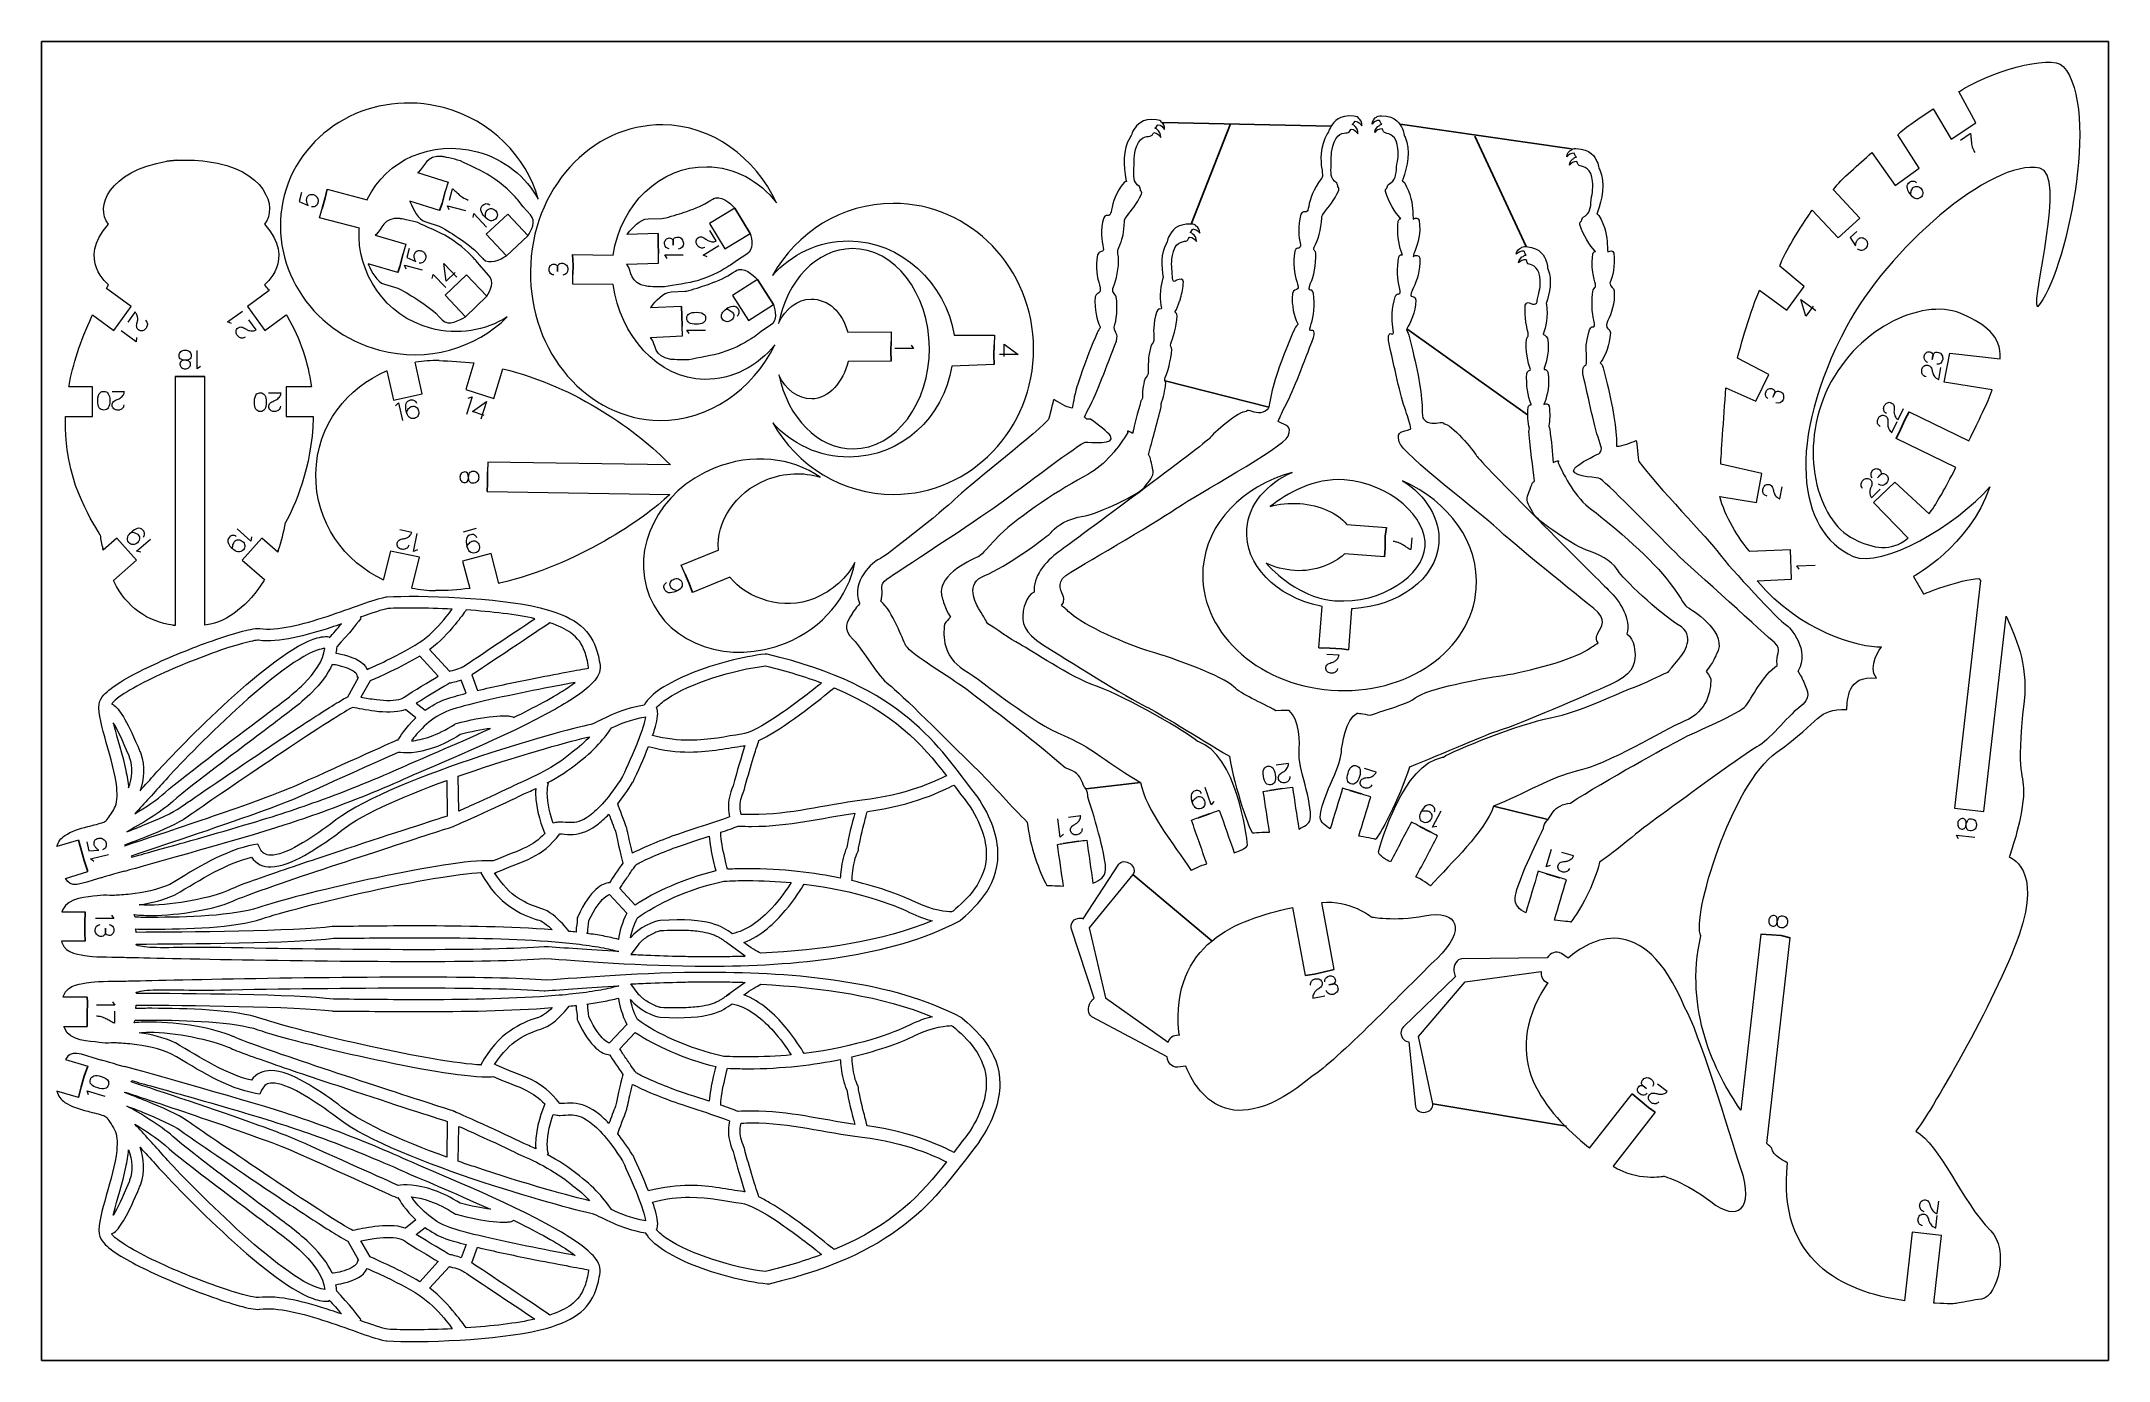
# Model space of a CAD drawing. Header units: millimetres. Extents: x 0 to 213, y 0 to 136.
import ezdxf

# ---------------------------------------------------------------- set-up
doc = ezdxf.new("R2010")
doc.units = ezdxf.units.MM
doc.header["$MEASUREMENT"] = 0
for name, color, linetype in [('Cut', 7, 'Continuous'), ('Stege', 5, 'Continuous'), ('Text', 1, 'Continuous')]:
    doc.layers.add(name, color=color, linetype=linetype)

msp = doc.modelspace()

# ---------------------------------------------------------------- linework, layer by layer
at = {"layer": 'Cut'}
for p, q in [((0, 0), (0, 136.22)), ((0, 136.22), (213.49, 136.22)), ((213.49, 136.22), (213.49, 0)), ((115.82, 127.85), (133.21, 127.48)), ((118.74, 117.35), (122.79, 127.72)), ((140.33, 127.67), (158.02, 125.12)), ((148.02, 126.42), (153.35, 115.03)), ((12.95, 123.85), (13.99, 123.94)), ((29.31, 120.07), (29.53, 120.95)), ((41.39, 119.47), (41.12, 118.75)), ((73.19, 116.39), (71.61, 119)), ((48.03, 114.07), (50.24, 116.13)), ((63.71, 115.34), (63.69, 116.38)), ((54.91, 113.11), (54.86, 114.21)), ((37.03, 112.99), (36.82, 112.34)), ((75.6, 109.04), (73.97, 111.62)), ((43.81, 107.79), (46, 109.91)), ((66.1, 108.85), (66.14, 107.9)), ((141, 106.54), (153.46, 97.67)), ((87.75, 103.19), (87.72, 104.26)), ((98.39, 102.85), (98.36, 103.81)), ((13.82, 101.62), (14.84, 101.61)), ((16.87, 101.62), (15.9, 101.63)), ((126.77, 98.45), (116.07, 101.18)), ((191.56, 95.23), (192.01, 96.15)), ((192.49, 97.22), (192.9, 97.97)), ((46.05, 89.73), (46.06, 90.56)), ((138.78, 85.12), (138.93, 86.03)), ((138.7, 82.99), (138.76, 83.89)), ((67.26, 79.33), (66.89, 80.23)), ((131.94, 73.61), (133.05, 73.56)), ((134.3, 73.48), (134.99, 73.38)), ((107.85, 59.04), (113.51, 59.7)), ((149.98, 57.25), (155.59, 55.87)), ((3.82, 53.73), (4.08, 52.87)), ((4.8, 50.49), (4.41, 51.65)), ((112.72, 50.18), (120.86, 43.33)), ((4.54, 46.35), (4.49, 45.22)), ((4.54, 43.3), (4.49, 44.22)), ((177.58, 44.02), (178.67, 43.95)), ((179.66, 43.89), (180.61, 43.67)), ((130.52, 39.78), (131.48, 39.91)), ((132.39, 40.12), (133.51, 40.39)), ((4.72, 37.54), (4.76, 37)), ((4.72, 34.49), (4.72, 35.76)), ((4.42, 29.38), (4.8, 30.4)), ((3.82, 27.16), (4.11, 28.26)), ((143.69, 26.52), (157.49, 24.22)), ((165.11, 26.85), (164.28, 27.55)), ((166.65, 25.64), (165.98, 26.14)), ((213.49, 0), (0, 0))]:
    msp.add_line(p, q, dxfattribs=at)
at = {"layer": 'Cut', "lineweight": 0}
for p, q in [((198.02, 131.03), (198.07, 131.06)), ((199.76, 127.82), (198.02, 131.03)), ((195.33, 129.22), (195.38, 129.26)), ((195.38, 129.26), (197.23, 126.11)), ((193.92, 123.12), (191.73, 126.58)), ((197.23, 126.11), (199.76, 127.82)), ((189.02, 124.73), (191.44, 121.35)), ((38.94, 122.73), (38.85, 122.67)), ((38.85, 122.67), (42, 121.67)), ((191.44, 121.35), (193.92, 123.12)), ((29.53, 120.95), (33.64, 119.87)), ((33.64, 119.87), (33.69, 119.96)), ((41.12, 118.75), (38.06, 119.72)), ((38.06, 119.72), (38.1, 119.62)), ((42, 121.67), (41.71, 120.71)), ((49.76, 119.15), (49.2, 119.86)), ((68.53, 119.44), (69.04, 119.74)), ((185.07, 120.9), (185.09, 120.93)), ((187.78, 117.98), (185.07, 120.9)), ((28.73, 118.01), (28.99, 118.97)), ((32.84, 116.92), (28.73, 118.01)), ((39.71, 117.57), (41.07, 117.15)), ((45.95, 116.31), (48.19, 118.38)), ((48.19, 118.38), (50.26, 116.14)), ((50.52, 118.3), (49.76, 119.15)), ((62.65, 117.9), (64.08, 117.93)), ((71.61, 119), (69, 117.41)), ((182.85, 118.76), (182.87, 118.8)), ((182.87, 118.8), (185.54, 115.92)), ((185.54, 115.92), (187.78, 117.98)), ((32.83, 116.82), (32.84, 116.92)), ((34.56, 116.29), (34.48, 116.22)), ((34.48, 116.22), (37.64, 115.28)), ((48.03, 114.07), (45.95, 116.31)), ((50.26, 116.14), (50.24, 116.13)), ((63.69, 116.38), (60.48, 116.28)), ((60.48, 116.28), (60.55, 116.37)), ((69, 117.41), (70.59, 114.81)), ((70.59, 114.81), (73.19, 116.39)), ((36.82, 112.34), (33.74, 113.26)), ((33.74, 113.26), (33.79, 113.15)), ((37.64, 115.28), (37.37, 114.32)), ((45.45, 112.9), (44.87, 113.6)), ((44.95, 114.49), (45.35, 114.05)), ((54.86, 114.21), (59.04, 114.16)), ((60.44, 113.22), (63.73, 113.33)), ((60.51, 113.14), (60.44, 113.22)), ((63.73, 113.33), (63.72, 114.33)), ((71.89, 113.64), (71.16, 113.11)), ((72.85, 114.25), (71.89, 113.64)), ((179.52, 113), (179.59, 113.2)), ((35.43, 111.14), (36.8, 110.74)), ((41.69, 110), (43.89, 112.11)), ((43.89, 112.11), (46, 109.91)), ((46.22, 112.06), (45.45, 112.9)), ((54.88, 111.16), (54.87, 112.16)), ((59.06, 111.12), (54.88, 111.16)), ((70.89, 112), (71.39, 112.31)), ((73.97, 111.62), (71.39, 109.98)), ((182.05, 110.91), (179.52, 113)), ((9.28, 108.84), (6.72, 110.71)), ((23.54, 110.49), (21.29, 108.84)), ((23.45, 110.6), (23.54, 110.49)), ((43.81, 107.79), (41.69, 110)), ((65.04, 110.35), (66.46, 110.41)), ((71.39, 109.98), (73.03, 107.41)), ((73.03, 107.41), (75.6, 109.04)), ((177.35, 110.34), (177.42, 110.52)), ((177.42, 110.52), (180.24, 108.45)), ((180.24, 108.45), (182.05, 110.91)), ((5.22, 107.83), (5.29, 107.97)), ((5.29, 107.97), (7.48, 106.38)), ((7.48, 106.38), (9.28, 108.84)), ((21.29, 108.84), (23.09, 106.38)), ((23.09, 106.38), (25.29, 107.98)), ((25.29, 107.98), (25.37, 107.85)), ((40.73, 108.15), (41.13, 107.73)), ((66.1, 108.85), (62.89, 108.69)), ((62.89, 108.69), (62.96, 108.78)), ((66.2, 105.8), (66.17, 106.8)), ((75.3, 106.9), (74.35, 106.27)), ((62.91, 105.64), (66.2, 105.8)), ((62.98, 105.55), (62.91, 105.64)), ((74.35, 106.27), (73.63, 105.72)), ((83.27, 106.21), (87.77, 106.24)), ((87.77, 106.24), (87.77, 105.24)), ((94.26, 105.89), (98.42, 105.9)), ((98.42, 105.9), (98.41, 104.9)), ((39.33, 99.84), (38.61, 103.08)), ((38.61, 103.08), (38.63, 103.08)), ((44.65, 103.01), (43.83, 100.27)), ((44.62, 103.01), (44.65, 103.01)), ((87.75, 103.19), (83.31, 103.16)), ((98.39, 102.85), (94.01, 102.7)), ((175.16, 103.52), (175.17, 103.53)), ((178.39, 101.83), (175.16, 103.52)), ((196.52, 101.04), (197.08, 104.04)), ((197.08, 104.04), (202.3, 103.43)), ((2.84, 100.54), (2.86, 100.69)), ((5.29, 100.54), (2.84, 100.54)), ((5.29, 97.49), (5.29, 100.54)), ((13.82, 101.62), (13.82, 75.9)), ((16.87, 75.94), (16.87, 101.62)), ((27.9, 100.54), (25.28, 100.54)), ((25.28, 100.54), (25.28, 97.49)), ((27.87, 100.69), (27.9, 100.54)), ((35.66, 102.2), (35.68, 102.21)), ((35.68, 102.21), (36.35, 99.18)), ((46.73, 99.33), (47.65, 102.41)), ((47.65, 102.41), (47.67, 102.41)), ((173.96, 100.44), (173.96, 100.46)), ((173.96, 100.46), (177.07, 99.08)), ((177.07, 99.08), (178.39, 101.83)), ((201.47, 100.24), (196.52, 101.04)), ((36.35, 99.18), (39.33, 99.84)), ((43.83, 100.27), (46.73, 99.33)), ((2.5, 97.34), (2.5, 97.49)), ((2.5, 97.49), (5.29, 97.49)), ((25.28, 97.49), (28.08, 97.49)), ((28.08, 97.49), (28.07, 97.34)), ((192.9, 97.97), (199.05, 94.96)), ((197.71, 92.22), (191.56, 95.23)), ((199.05, 94.96), (199.06, 94.99)), ((46.1, 92.78), (46.08, 91.78)), ((64.95, 92.49), (46.1, 92.78)), ((64.89, 92.55), (64.95, 92.49)), ((177.67, 91.59), (173.44, 92.56)), ((197.69, 92.19), (197.71, 92.22)), ((46.05, 89.73), (64.91, 89.44)), ((177.12, 88.59), (177.67, 91.59)), ((189.19, 88.61), (191.41, 90.7)), ((191.41, 90.7), (194.97, 87.45)), ((64.91, 89.44), (64.84, 89.38)), ((173.34, 89.23), (177.12, 88.59)), ((192.79, 84.94), (189.19, 88.61)), ((134.78, 86.38), (134.82, 86.34)), ((134.82, 86.34), (138.93, 86.03)), ((194.97, 87.45), (195, 87.5)), ((6.38, 83.69), (6.34, 83.86)), ((7.8, 84.94), (6.38, 83.69)), ((9.82, 82.66), (7.8, 84.94)), ((22.77, 84.94), (20.75, 82.66)), ((24.41, 83.49), (22.77, 84.94)), ((24.47, 83.65), (24.41, 83.49)), ((36.07, 83.57), (35.31, 80.6)), ((39.06, 82.97), (36.07, 83.57)), ((46.45, 83.34), (43.5, 82.56)), ((47.26, 80.25), (46.45, 83.34)), ((69.91, 83.7), (69.92, 83.71)), ((134.59, 83.29), (134.55, 83.26)), ((138.7, 82.99), (134.59, 83.29)), ((176.44, 83.54), (176.37, 83.63)), ((180.64, 83.72), (176.44, 83.54)), ((180.75, 80.68), (180.64, 83.72)), ((192.75, 84.91), (192.79, 84.94)), ((7.44, 80.56), (9.82, 82.66)), ((20.75, 82.66), (23.04, 80.64)), ((38.25, 79.77), (39.06, 82.97)), ((43.5, 82.56), (44.24, 79.74)), ((7.51, 80.42), (7.44, 80.56)), ((23.04, 80.64), (22.96, 80.51)), ((35.31, 80.6), (35.29, 80.61)), ((38.27, 79.77), (38.25, 79.77)), ((44.24, 79.74), (44.18, 79.73)), ((47.32, 80.27), (47.26, 80.25)), ((71.09, 80.89), (67.26, 79.33)), ((177.2, 80.52), (180.75, 80.68)), ((177.27, 80.44), (177.2, 80.52)), ((193.32, 80.96), (194.38, 79.16)), ((200.27, 80.55), (197.58, 57.06)), ((200.09, 80.75), (200.27, 80.55)), ((35.61, 78.85), (35.63, 78.86)), ((35.63, 78.86), (35.67, 78.86)), ((131.94, 73.61), (132.26, 77.87)), ((132.26, 77.87), (132.13, 77.89)), ((135.31, 77.63), (134.99, 73.38)), ((135.44, 77.64), (135.31, 77.63)), ((200.61, 56.71), (202.92, 76.88)), ((202.92, 76.88), (203.01, 76.67)), ((13.82, 75.9), (13.77, 75.9)), ((17.04, 75.97), (16.87, 75.94)), ((22.53, 75.59), (22.55, 75.59)), ((22.55, 75.59), (22.57, 75.59)), ((29.74, 74.75), (29.72, 74.65)), ((32.91, 76.75), (33.01, 76.67)), ((40.98, 70.66), (39.08, 72.74)), ((40.1, 73.42), (42.15, 71.18)), ((74.86, 72.96), (74.76, 72.95)), ((74.96, 72.93), (74.86, 72.96)), ((31.64, 68.55), (32.74, 70.53)), ((32.74, 70.53), (32.64, 70.54)), ((44.47, 70.8), (45.05, 69.2)), ((33.94, 70.18), (33.01, 68.52)), ((43.86, 68.91), (43.37, 70.27)), ((38.67, 66.36), (37.59, 67.22)), ((38.72, 67.87), (39.62, 67.15)), ((36.53, 64), (36.73, 64.09)), ((36.73, 64.09), (36.83, 64.06)), ((42.67, 65.7), (42.75, 65.75)), ((42.75, 65.75), (42.83, 65.78)), ((54.8, 62.81), (54.78, 62.79)), ((54.83, 62.83), (54.8, 62.81)), ((41.86, 59.91), (41.91, 56.23)), ((43.12, 56.74), (43.06, 60.34)), ((49.16, 59.55), (49.14, 59.53)), ((49.18, 59.56), (49.16, 59.55)), ((52.36, 59.61), (52.23, 59.65)), ((61.06, 59.68), (61.08, 59.72)), ((61.08, 59.72), (61.1, 59.76)), ((72.57, 58.91), (72.59, 58.95)), ((72.59, 58.95), (72.6, 59)), ((96.63, 58.3), (96.61, 58.32)), ((96.64, 58.28), (96.63, 58.3)), ((53.09, 55.56), (52.87, 55.51)), ((52.87, 55.51), (52.87, 55.51)), ((197.58, 57.06), (200.61, 56.71)), ((3.82, 53.73), (1.6, 53.07)), ((30.6, 54.41), (30.62, 54.43)), ((30.62, 54.43), (30.65, 54.45)), ((42.55, 55.16), (42.58, 55.17)), ((42.58, 55.17), (42.61, 55.18)), ((53.55, 54.39), (53.58, 54.39)), ((60.47, 55), (60.44, 55.06)), ((60.48, 54.93), (60.47, 55)), ((8.59, 53.22), (8.62, 53.17)), ((9.27, 52.1), (9.34, 51.99)), ((22.37, 53.32), (21.92, 53.25)), ((22.57, 52.91), (22.37, 53.32)), ((60.05, 51.42), (60.08, 51.42)), ((84.29, 52.48), (84.35, 52.59)), ((84.35, 52.59), (84.37, 52.71)), ((107.59, 45.63), (111.26, 51.26)), ((2.48, 49.8), (4.8, 50.49)), ((6.15, 49.85), (6.15, 49.85)), ((8.59, 50.52), (8.58, 50.54)), ((45.46, 50.4), (45.4, 50.37)), ((46.81, 50.36), (46.84, 50.35)), ((46.84, 50.35), (47, 50.42)), ((61.44, 51.21), (61.44, 51.21)), ((112.72, 50.18), (108.2, 44.69)), ((13.81, 48.1), (13.83, 48.11)), ((13.83, 48.11), (13.86, 48.12)), ((19.79, 47.45), (19.81, 47.46)), ((19.81, 47.46), (19.83, 47.47)), ((58.67, 48.12), (60.45, 46.22)), ((61.34, 47.04), (59.74, 48.75)), ((133.51, 40.39), (132.22, 47.31)), ((2.22, 46.57), (2.13, 46.35)), ((2.13, 46.35), (4.54, 46.35)), ((9.68, 45.78), (9.59, 46.06)), ((51.2, 45.53), (51.23, 45.52)), ((51.23, 45.52), (51.26, 45.52)), ((55.39, 45.84), (55.33, 45.71)), ((55.33, 45.71), (55.33, 45.58)), ((94.78, 45.38), (94.84, 45.41)), ((94.84, 45.41), (94.89, 45.46)), ((129.07, 46.76), (129.21, 46.79)), ((129.21, 46.79), (130.52, 39.78)), ((4.54, 43.3), (2.08, 43.3)), ((2.08, 43.3), (2.12, 43.19)), ((9.79, 44.22), (9.77, 44.57)), ((30.09, 44.83), (30.04, 44.82)), ((30.12, 44.83), (30.09, 44.83)), ((51.98, 42.74), (51.93, 42.74)), ((52.02, 42.74), (51.98, 42.74)), ((56.32, 44.11), (56.44, 44.23)), ((56.44, 44.23), (56.41, 44.2)), ((56.41, 44.2), (56.45, 44.22)), ((61.63, 42.95), (60.87, 41.95)), ((72.7, 41.78), (70.76, 43.18)), ((108.73, 37.42), (106.37, 44.54)), ((108.2, 44.69), (109.89, 37.45)), ((177.58, 44.02), (175.5, 25.86)), ((178.18, 22.42), (180.61, 43.67)), ((180.61, 43.67), (180.6, 43.67)), ((8.37, 41.67), (8.37, 41.65)), ((155.51, 41.6), (146.7, 41.49)), ((157.66, 41.55), (156.97, 42.05)), ((8.56, 39.18), (8.56, 39.19)), ((61.63, 37.89), (60.87, 38.89)), ((72.7, 39.06), (70.76, 37.66)), ((146.03, 39.68), (140.65, 34.45)), ((142.21, 33.48), (147.04, 39.13)), ((147.04, 39.13), (154.89, 40.18)), ((155.58, 39.02), (155.39, 38.77)), ((155.5, 39.05), (155.58, 39.02)), ((2.27, 37.54), (2.3, 37.66)), ((4.72, 37.54), (2.27, 37.54)), ((9.77, 36.36), (9.79, 36.71)), ((51.93, 38.19), (51.98, 38.18)), ((51.98, 38.18), (52.02, 38.19)), ((56.44, 36.7), (56.32, 36.82)), ((56.45, 36.71), (56.41, 36.73)), ((56.41, 36.73), (56.44, 36.7)), ((70.76, 37.66), (71.11, 37.92)), ((109.89, 37.45), (116.38, 32.9)), ((2.41, 34.28), (2.31, 34.49)), ((2.31, 34.49), (4.72, 34.49)), ((9.59, 34.87), (9.68, 35.15)), ((30.05, 36.11), (30.09, 36.1)), ((30.09, 36.1), (30.12, 36.1)), ((51.23, 35.41), (51.2, 35.4)), ((51.26, 35.41), (51.23, 35.41)), ((55.33, 35.35), (55.33, 35.21)), ((55.33, 35.21), (55.39, 35.09)), ((60.45, 34.71), (58.67, 32.81)), ((94.96, 35.46), (95.02, 35.43)), ((95.02, 35.43), (95.07, 35.39)), ((116.27, 31.36), (108.5, 35.51)), ((13.83, 32.82), (13.81, 32.83)), ((13.86, 32.8), (13.83, 32.82)), ((19.81, 33.47), (19.79, 33.48)), ((19.83, 33.46), (19.81, 33.47)), ((59.74, 32.18), (61.34, 33.89)), ((117.43, 33.63), (117.52, 33.61)), ((117.52, 33.61), (117.47, 33.92)), ((141.23, 32.93), (141.9, 26.24)), ((143.69, 26.52), (142.21, 33.48)), ((2.48, 31.1), (4.8, 30.4)), ((6.15, 31.04), (6.15, 31.04)), ((8.59, 30.37), (8.58, 30.35)), ((45.4, 30.56), (45.46, 30.53)), ((46.84, 30.58), (46.81, 30.57)), ((47, 30.51), (46.84, 30.58)), ((118.2, 30.4), (117.36, 30.29)), ((3.82, 27.16), (1.6, 27.83)), ((9.27, 28.79), (9.34, 28.91)), ((22.75, 27.94), (22.55, 27.52)), ((60.08, 29.51), (60.05, 29.51)), ((61.44, 29.72), (61.44, 29.72)), ((84.35, 28.34), (84.29, 28.45)), ((84.37, 28.22), (84.35, 28.34)), ((8.59, 27.68), (8.62, 27.73)), ((22.55, 27.52), (22.1, 27.6)), ((30.62, 26.5), (30.6, 26.52)), ((30.65, 26.48), (30.62, 26.5)), ((42.58, 25.76), (42.55, 25.77)), ((42.61, 25.74), (42.58, 25.76)), ((53.58, 26.54), (53.55, 26.54)), ((60.44, 25.87), (60.47, 25.93)), ((60.47, 25.93), (60.48, 26)), ((159.89, 21.93), (164.28, 27.55)), ((166.65, 25.64), (162.32, 20.09)), ((41.91, 24.7), (41.86, 21.02)), ((43.06, 20.59), (43.12, 24.19)), ((52.87, 25.42), (52.87, 25.42)), ((52.87, 25.42), (53.09, 25.37)), ((49.14, 21.39), (49.16, 21.38)), ((49.16, 21.38), (49.18, 21.37)), ((72.59, 21.98), (72.57, 22.02)), ((72.6, 21.93), (72.59, 21.98)), ((96.81, 22.55), (96.8, 22.53)), ((96.82, 22.57), (96.81, 22.55)), ((159.77, 22.03), (159.89, 21.93)), ((52.23, 21.28), (52.36, 21.31)), ((61.08, 21.21), (61.06, 21.24)), ((61.1, 21.17), (61.08, 21.21)), ((54.78, 18.14), (54.8, 18.12)), ((54.8, 18.12), (54.83, 18.1)), ((36.53, 16.9), (36.73, 16.81)), ((36.73, 16.81), (36.83, 16.83)), ((42.67, 15.19), (42.75, 15.14)), ((42.75, 15.14), (42.83, 15.11)), ((38.67, 14.54), (37.59, 13.68)), ((38.72, 13.02), (39.62, 13.75)), ((193.2, 13.28), (192.39, 6.19)), ((196.23, 12.93), (193.2, 13.28)), ((195.43, 5.93), (196.23, 12.93)), ((31.64, 12.34), (32.74, 10.36)), ((33.94, 10.72), (33.01, 12.37)), ((43.86, 11.99), (43.37, 10.63)), ((44.47, 10.09), (45.05, 11.7)), ((32.74, 10.36), (32.64, 10.35)), ((40.98, 10.24), (39.08, 8.15)), ((40.1, 7.48), (42.15, 9.71)), ((75.05, 7.89), (74.94, 7.9)), ((75.15, 7.91), (75.05, 7.89)), ((22.53, 5.3), (22.55, 5.3)), ((22.55, 5.3), (22.57, 5.31)), ((29.74, 6.14), (29.72, 6.24)), ((192.39, 6.19), (192.24, 6.21)), ((195.58, 5.92), (195.43, 5.93)), ((32.91, 4.14), (33.01, 4.22)), ((35.61, 2.04), (35.63, 2.04)), ((35.63, 2.04), (35.67, 2.03))]:
    msp.add_line(p, q, dxfattribs=at)
at = {"layer": 'Cut', "lineweight": 0, "flags": 128}
for points in [[(6.72, 110.71), (6.8, 110.84), (6.94, 111.09)], [(66.49, 81.22), (66.09, 82.15), (69.91, 83.7)]]:
    msp.add_lwpolyline(points, dxfattribs=at)
at = {"layer": 'Cut', "lineweight": 0}
for centre, radius, start, end in [((6.2, 96.5), 22.28, 39.2722, 40.9165), ((40.87, 89.06), 14.2, 89.1376, 99.0609), ((8.83, 89.19), 16.59, 340.4782, 350.7694), ((28.92, 89), 23.16, 189.3151, 192.8185), ((40.94, 93.28), 13.77, 258.8366, 269.0542)]:
    msp.add_arc(centre, radius, start, end, dxfattribs=at)
for points in [[(198.07, 131.06), (200.72, 132.86), (207.53, 135.02), (208.78, 133.64)], [(208.78, 133.64), (212.73, 129.3), (209.02, 111.93), (206.13, 108.81)], [(41.52, 129.38), (34.27, 131.29), (26.91, 127.23), (25.09, 120.32)], [(51.31, 119.92), (50.08, 124.35), (46.46, 128.08), (41.52, 129.38)], [(191.73, 126.58), (192.48, 127.4), (193.96, 128.25), (195.33, 129.22)], [(33.69, 119.96), (35.62, 123.98), (40.3, 126.06), (44.99, 124.82)], [(64.17, 127.6), (56.71, 127.68), (50.6, 120.92), (50.51, 112.49)], [(75.92, 119.55), (73.67, 124.3), (69.27, 127.55), (64.17, 127.6)], [(6.94, 117.36), (5.48, 119.08), (6.95, 122.8), (12.95, 123.85)], [(13.99, 123.94), (14.76, 123.98), (15.9, 123.99), (17.14, 123.83)], [(17.14, 123.83), (23.09, 123.08), (24.49, 119.07), (23.04, 117.36)], [(41.44, 124.32), (39.63, 124.5), (39.62, 123.23), (38.94, 122.73)], [(43.27, 123.88), (42.56, 124.1), (41.44, 124.32), (41.44, 124.32)], [(46.31, 122.35), (45.66, 122.77), (44.06, 123.47), (43.27, 123.88)], [(44.99, 124.82), (47.82, 124.08), (50.05, 122.24), (51.31, 119.92)], [(185.09, 120.93), (185.84, 122.04), (187.74, 123.51), (189.02, 124.73)], [(206.39, 123.13), (201.32, 124.14), (190.6, 114.63), (186.42, 106.76)], [(49.11, 119.95), (48.69, 120.45), (47.78, 121.4), (46.31, 122.35)], [(59.04, 114.16), (59.84, 119.38), (63.89, 123.33), (68.72, 123.28)], [(68.72, 123.28), (71.6, 123.25), (74.16, 121.81), (75.92, 119.55)], [(206.13, 108.81), (205.52, 109.69), (209.18, 122.57), (206.39, 123.13)], [(25.09, 120.32), (23.27, 113.4), (27.68, 106.25), (34.93, 104.34)], [(38.1, 119.62), (38.4, 118.89), (38.9, 117.82), (39.71, 117.57)], [(49.2, 119.86), (49.17, 119.89), (49.14, 119.92), (49.11, 119.95)], [(69.04, 119.74), (69.65, 120.12), (69.37, 119.95), (69.37, 119.95)], [(69.37, 119.95), (70.14, 120.42), (71.12, 119.51), (71.61, 119)], [(37.03, 117.92), (35.23, 118.07), (35.23, 116.8), (34.56, 116.29)], [(38.87, 117.51), (38.16, 117.72), (37.03, 117.92), (37.03, 117.92)], [(41.95, 116.04), (41.28, 116.45), (39.67, 117.12), (38.87, 117.51)], [(50.24, 116.13), (50.61, 116.68), (51.12, 117.65), (50.52, 118.3)], [(60.55, 116.37), (61.03, 116.98), (61.81, 117.88), (62.65, 117.9)], [(64.08, 117.93), (64.45, 117.97), (65.59, 118.32), (66.15, 118.49)], [(66.15, 118.49), (66.74, 118.67), (67.84, 119.08), (68.53, 119.44)], [(87.97, 119.49), (82.65, 119.48), (78.01, 116.49), (75.5, 112.05)], [(102.47, 104.49), (102.45, 112.79), (95.96, 119.5), (87.97, 119.49)], [(179.59, 113.2), (179.89, 114.05), (181.05, 116.18), (182.85, 118.76)], [(6.94, 111.09), (6.94, 111.09), (3.61, 113.62), (6.94, 117.36)], [(23.04, 117.36), (26.37, 113.62), (23.04, 111.09), (23.04, 111.09)], [(40.19, 106.6), (35.51, 107.83), (32.54, 112.36), (32.83, 116.82)], [(41.07, 117.15), (41.42, 117.01), (42.42, 116.36), (42.91, 116.05)], [(44.78, 113.69), (44.35, 114.19), (43.43, 115.12), (41.95, 116.04)], [(42.91, 116.05), (43.44, 115.71), (44.38, 115.02), (44.95, 114.49)], [(73.19, 116.39), (73.39, 115.76), (73.6, 114.71), (72.85, 114.25)], [(75.5, 112.05), (77.46, 114.24), (80.26, 115.62), (83.37, 115.62)], [(83.37, 115.62), (88.73, 115.63), (93.43, 111.22), (94.26, 105.89)], [(33.79, 113.15), (34.1, 112.43), (34.62, 111.37), (35.43, 111.14)], [(44.87, 113.6), (44.84, 113.63), (44.81, 113.66), (44.78, 113.69)], [(45.35, 114.05), (45.84, 113.53), (45.62, 113.76), (45.62, 113.76)], [(45.62, 113.76), (46.23, 113.11), (47.42, 113.71), (48.03, 114.07)], [(46, 109.91), (46.36, 110.47), (46.83, 111.44), (46.22, 112.06)], [(50.51, 112.49), (50.42, 104.07), (56.39, 97.17), (63.84, 97.09)], [(68.49, 101.32), (63.66, 101.37), (59.75, 105.88), (59.06, 111.12)], [(62.48, 110.93), (60.69, 111.25), (61.02, 112.47), (60.51, 113.14)], [(67.71, 111.5), (66.96, 111.27), (65.23, 111.03), (64.36, 110.86)], [(71.04, 113.04), (70.51, 112.68), (69.37, 112.01), (67.71, 111.5)], [(68.52, 111.01), (69.11, 111.2), (70.2, 111.63), (70.89, 112)], [(71.16, 113.11), (71.12, 113.09), (71.08, 113.07), (71.04, 113.04)], [(71.39, 112.31), (71.99, 112.7), (71.72, 112.53), (71.72, 112.53)], [(71.72, 112.53), (72.48, 113.01), (73.47, 112.12), (73.97, 111.62)], [(36.8, 110.74), (37.15, 110.61), (38.16, 109.98), (38.66, 109.68)], [(38.66, 109.68), (39.19, 109.35), (40.14, 108.67), (40.73, 108.15)], [(64.36, 110.86), (63.62, 110.84), (62.48, 110.93), (62.48, 110.93)], [(62.96, 108.78), (63.44, 109.41), (64.19, 110.32), (65.04, 110.35)], [(66.46, 110.41), (66.83, 110.45), (67.96, 110.83), (68.52, 111.01)], [(75.6, 109.04), (75.81, 108.41), (76.04, 107.36), (75.3, 106.9)], [(175.17, 103.53), (175.23, 103.88), (176.31, 107.84), (177.35, 110.34)], [(198.53, 108), (194.69, 109.88), (187.68, 106.89), (184.54, 100.5)], [(2.86, 100.69), (3.26, 102.85), (4, 105.23), (5.22, 107.83)], [(25.37, 107.85), (26.78, 105.45), (27.54, 103.02), (27.87, 100.69)], [(34.93, 104.34), (39.87, 103.04), (44.86, 104.51), (48.11, 107.76)], [(48.11, 107.76), (45.87, 106.36), (43.02, 105.86), (40.19, 106.6)], [(41.13, 107.73), (41.63, 107.21), (41.41, 107.44), (41.41, 107.44)], [(41.41, 107.44), (42.03, 106.8), (43.21, 107.42), (43.81, 107.79)], [(186.42, 106.76), (180.15, 94.95), (181.3, 85.61), (187.12, 83.04)], [(202.3, 103.43), (202.4, 105.91), (200.69, 106.94), (198.53, 108)], [(64.99, 103.38), (63.2, 103.67), (63.5, 104.9), (62.98, 105.55)], [(63.84, 97.09), (68.94, 97.04), (73.41, 100.19), (75.76, 104.89)], [(75.76, 104.89), (73.96, 102.67), (71.36, 101.29), (68.49, 101.32)], [(73.52, 105.65), (72.98, 105.28), (71.87, 104.59), (70.21, 104.05)], [(73.63, 105.72), (73.59, 105.7), (73.55, 105.68), (73.52, 105.65)], [(41.08, 103.26), (42.19, 103.24), (43.55, 103.15), (44.62, 103.01)], [(66.87, 103.34), (66.13, 103.31), (64.99, 103.38), (64.99, 103.38)], [(70.21, 104.05), (69.47, 103.81), (67.74, 103.53), (66.87, 103.34)], [(94.01, 102.7), (93.2, 97.37), (88.77, 93.3), (83.41, 93.29)], [(88.02, 89.44), (96.02, 89.46), (102.48, 96.2), (102.47, 104.49)], [(28.35, 91.58), (28.43, 96.73), (31.66, 100.47), (35.66, 102.2)], [(47.67, 102.41), (55.3, 100.57), (61.64, 95.91), (64.89, 92.55)], [(173.44, 92.56), (173.44, 93.37), (173.75, 97.21), (173.96, 100.44)], [(184.54, 100.5), (181.41, 94.1), (183.34, 86.73), (187.18, 84.84)], [(199.06, 94.99), (200.08, 97.13), (200.98, 98.84), (201.47, 100.24)], [(6.07, 85.25), (5.06, 87.03), (2.3, 91.02), (2.5, 97.34)], [(28.07, 97.34), (27.97, 92.23), (26.09, 88.07), (25.21, 86.53)], [(83.41, 93.29), (80.3, 93.29), (77.5, 94.65), (75.53, 96.83)], [(75.53, 96.83), (78.05, 92.4), (82.7, 89.43), (88.02, 89.44)], [(69.49, 92.15), (63.76, 89.82), (60.77, 83.89), (62.81, 78.9)], [(80.42, 91.22), (77.52, 93.25), (73.37, 93.74), (69.49, 92.15)], [(195, 87.5), (195.86, 88.75), (196.57, 89.97), (197.69, 92.19)], [(35.29, 80.61), (31.38, 82.48), (28.27, 86.46), (28.35, 91.58)], [(69.92, 83.71), (69.69, 86.63), (71.63, 89.63), (74.85, 90.94)], [(74.85, 90.94), (76.74, 91.71), (78.72, 91.76), (80.42, 91.22)], [(129.18, 91.72), (124.08, 90.3), (120.32, 86.52), (119.96, 81.81)], [(124.49, 85.89), (124.68, 88.43), (126.52, 90.55), (129.18, 91.72)], [(134.53, 90.95), (131.44, 91.18), (128.59, 89.52), (126.9, 88.2)], [(142.9, 84.05), (143.12, 87), (139.4, 90.58), (134.53, 90.95)], [(148.18, 79.69), (148.54, 84.4), (145.38, 88.7), (140.55, 90.86)], [(140.55, 90.86), (143, 89.31), (144.5, 86.94), (144.31, 84.4)], [(187.12, 83.04), (190.08, 81.73), (197.74, 86.25), (201.23, 90.22)], [(201.23, 90.22), (199.09, 84.03), (193.32, 80.96), (193.32, 80.96)], [(64.84, 89.38), (62.35, 86.96), (55.31, 82.13), (47.32, 80.27)], [(126.9, 88.2), (127.8, 88.46), (128.84, 88.57), (129.95, 88.49)], [(129.95, 88.49), (132.07, 88.33), (133.87, 87.49), (134.78, 86.38)], [(176.37, 83.63), (175.32, 84.8), (173.8, 87.25), (173.34, 89.23)], [(132.13, 77.89), (127.52, 78.86), (124.21, 82.2), (124.49, 85.89)], [(133.59, 78.47), (138.47, 78.11), (142.68, 81.11), (142.9, 84.05)], [(144.31, 84.4), (144.03, 80.7), (140.14, 77.9), (135.44, 77.64)], [(187.18, 84.84), (189.27, 83.82), (190.93, 83.48), (192.75, 84.91)], [(76.85, 74.09), (80.74, 75.67), (83.36, 78.92), (84.01, 82.4)], [(84.01, 82.4), (83.18, 80.83), (81.73, 79.48), (79.84, 78.71)], [(119.96, 81.81), (119.48, 75.45), (125.41, 69.82), (133.21, 69.23)], [(129.43, 81.58), (128.33, 81.67), (127.32, 81.94), (126.47, 82.33)], [(126.47, 82.33), (127.94, 80.77), (130.51, 78.7), (133.59, 78.47)], [(134.55, 83.26), (133.48, 82.29), (131.56, 81.43), (129.43, 81.58)], [(13.62, 75.93), (11.01, 76.26), (8.75, 77.84), (7.51, 80.42)], [(22.96, 80.51), (21.42, 78.05), (19.3, 76.3), (17.04, 75.97)], [(35.67, 78.86), (39.01, 79.07), (47.14, 78.8), (51.52, 77.73)], [(44.18, 79.73), (43.09, 79.6), (41.81, 79.49), (40.71, 79.51)], [(79.84, 78.71), (76.62, 77.39), (72.97, 78.64), (71.09, 80.89)], [(133.21, 69.23), (141, 68.64), (147.7, 73.33), (148.18, 79.69)], [(190.02, 73.68), (187.79, 73.55), (181.41, 75.39), (177.27, 80.44)], [(194.38, 79.16), (194.38, 79.16), (198.14, 80.67), (200.09, 80.75)], [(29.51, 76.85), (32.05, 77.68), (34.34, 78.63), (35.61, 78.85)], [(35.78, 77.65), (35.21, 77.55), (34.17, 77.2), (32.91, 76.75)], [(42.43, 77.6), (39.75, 77.73), (37.24, 77.74), (35.78, 77.65)], [(41.8, 76.79), (42.04, 77.08), (42.25, 77.35), (42.43, 77.6)], [(43.88, 77.51), (43.65, 77.21), (43.24, 76.64), (42.74, 76.02)], [(50.97, 76.61), (49.1, 77.04), (46.49, 77.34), (43.88, 77.51)], [(51.52, 77.73), (53.21, 77.31), (54.45, 76.8), (55.38, 76.13)], [(62.81, 78.9), (64.84, 73.91), (71.13, 71.76), (76.85, 74.09)], [(13.77, 75.9), (13.53, 75.92), (13.62, 75.93), (13.62, 75.93)], [(17.23, 74.18), (18.43, 74.61), (19.54, 74.97), (20.44, 75.22)], [(20.44, 75.22), (21.35, 75.47), (22.01, 75.62), (22.53, 75.59)], [(29.89, 75.7), (27.32, 74.86), (24.56, 74.1), (22.42, 74.38)], [(22.57, 75.59), (24.28, 75.33), (27, 76.02), (29.51, 76.85)], [(28.06, 74.49), (28.65, 74.7), (29.2, 74.81), (29.74, 74.75)], [(29.72, 74.65), (30.14, 75.07), (30.59, 75.6), (30.99, 76.07)], [(30.99, 76.07), (30.63, 75.95), (30.26, 75.82), (29.89, 75.7)], [(33.01, 76.67), (33, 76.66), (31.67, 74.88), (30.5, 73.72)], [(39.39, 74.4), (40.32, 75.08), (41.15, 75.99), (41.8, 76.79)], [(42.74, 76.02), (42.06, 75.18), (41.17, 74.2), (40.11, 73.42)], [(43.58, 71.67), (43.99, 71.94), (48.76, 75.13), (50.97, 76.61)], [(52.52, 76.18), (51.28, 75.35), (45.69, 71.62), (44.47, 70.8)], [(54.67, 75.15), (54.15, 75.53), (53.45, 75.87), (52.52, 76.18)], [(56.12, 73.2), (55.83, 74.01), (55.41, 74.61), (54.67, 75.15)], [(55.38, 76.13), (56.32, 75.46), (56.91, 74.6), (57.26, 73.61)], [(203.01, 76.67), (203.76, 74.81), (205.21, 72.08), (204.76, 68.11)], [(17.65, 73.04), (15.35, 72.21), (12.69, 71.1), (10.61, 70.04)], [(10.88, 71.53), (12.87, 72.49), (15.18, 73.44), (17.23, 74.18)], [(20.76, 74.05), (19.9, 73.82), (18.82, 73.47), (17.65, 73.04)], [(18.73, 67.6), (21.97, 70.6), (25.51, 73.55), (28.06, 74.49)], [(28.47, 73.35), (26.32, 72.59), (22.73, 69.67), (19.56, 66.72)], [(22.42, 74.38), (22.23, 74.39), (21.57, 74.28), (20.76, 74.05)], [(27.11, 69.89), (28.25, 71.02), (29.11, 72.28), (29.27, 73.54)], [(29.27, 73.54), (29.05, 73.52), (28.78, 73.46), (28.47, 73.35)], [(30.5, 73.72), (30.49, 73.49), (30.46, 73.27), (30.42, 73.05)], [(30.42, 73.05), (30.7, 73), (31.14, 72.92), (31.62, 72.78)], [(31.62, 72.78), (32.34, 72.54), (33.22, 72.21), (33.66, 71.38)], [(39.08, 72.74), (37.18, 71.6), (34.65, 70.49), (33.94, 70.18)], [(35.62, 72.28), (36.91, 72.9), (38.46, 73.71), (39.39, 74.4)], [(40.11, 73.42), (40.11, 73.42), (40.11, 73.42), (40.1, 73.42)], [(56.5, 71.59), (56.41, 72.2), (56.29, 72.73), (56.12, 73.2)], [(57.26, 73.61), (57.47, 73.04), (57.6, 72.43), (57.7, 71.77)], [(74.76, 72.95), (72.41, 72.69), (69.56, 71.95), (67.14, 70.98)], [(96.61, 58.32), (92.56, 63.46), (89.1, 69.62), (74.96, 72.93)], [(189.5, 70.46), (188.52, 71.69), (190.02, 73.68), (190.02, 73.68)], [(6.44, 68.73), (7.26, 69.63), (8.89, 70.56), (10.88, 71.53)], [(30.04, 71.88), (29.57, 70.82), (28.8, 69.87), (27.97, 69.03)], [(30.36, 71.83), (30.21, 71.85), (30.1, 71.87), (30.04, 71.88)], [(31.26, 71.62), (30.93, 71.72), (30.6, 71.79), (30.36, 71.83)], [(32.61, 70.76), (32.56, 71.03), (31.94, 71.43), (31.26, 71.62)], [(32.64, 70.54), (32.65, 70.63), (32.64, 70.69), (32.61, 70.76)], [(33.66, 71.38), (34.08, 71.56), (34.8, 71.88), (35.62, 72.28)], [(37.46, 68.5), (38.44, 69.16), (40.08, 70.13), (40.98, 70.66)], [(42.15, 71.18), (42.18, 71.19), (42.22, 71.2), (42.26, 71.21)], [(42.26, 71.21), (42.51, 71.27), (42.85, 71.36), (43.13, 71.46)], [(43.13, 71.46), (43.33, 71.54), (43.51, 71.62), (43.58, 71.67)], [(50.51, 70.37), (53.21, 70.91), (55.65, 71.36), (56.5, 71.51)], [(56.5, 71.51), (56.51, 71.55), (56.51, 71.58), (56.5, 71.59)], [(57.7, 71.77), (57.79, 71.09), (57.43, 70.56), (56.98, 70.05)], [(67.14, 70.98), (65.93, 70.49), (64.83, 69.95), (63.95, 69.36)], [(64.63, 68.35), (66.93, 69.92), (71.49, 71.36), (74.78, 71.73)], [(74.78, 71.73), (76.97, 71.2), (78.89, 70.61), (80.58, 69.98)], [(186.44, 67.22), (186.56, 68.25), (186.4, 70.81), (189.5, 70.46)], [(5.97, 67.81), (6.02, 68.19), (6.22, 68.47), (6.44, 68.73)], [(8.05, 68.53), (7.74, 68.3), (7.5, 68.09), (7.35, 67.93)], [(10.61, 70.04), (9.57, 69.51), (8.67, 68.98), (8.05, 68.53)], [(23.23, 66.73), (24.3, 67.56), (25.85, 68.63), (27.11, 69.89)], [(27.97, 69.03), (26.6, 67.67), (25, 66.57), (23.97, 65.77)], [(30.67, 68), (31.08, 68.25), (31.39, 68.43), (31.64, 68.55)], [(33.01, 68.52), (33.48, 68.43), (34.03, 68.33), (34.6, 68.26)], [(34.6, 68.26), (35.56, 68.13), (36.57, 68.12), (37.15, 68.34)], [(37.15, 68.34), (37.27, 68.39), (37.38, 68.44), (37.46, 68.5)], [(42.16, 69.94), (41.77, 69.71), (39.98, 68.67), (38.72, 67.87)], [(41.77, 68.3), (42.29, 68.48), (43.01, 68.69), (43.86, 68.91)], [(43.37, 70.27), (42.88, 70.1), (42.37, 69.98), (42.16, 69.94)], [(50.75, 69.18), (47.42, 68.52), (43.66, 67.69), (42.18, 67.16)], [(45.05, 69.2), (46.71, 69.59), (48.66, 70), (50.51, 70.37)], [(48.77, 66.4), (50.92, 67.45), (52.95, 68.53), (54.39, 69.5)], [(55.13, 70.03), (53.98, 69.81), (52.41, 69.51), (50.75, 69.18)], [(56.98, 70.05), (56.16, 69.16), (54.78, 68.24), (53.08, 67.28)], [(54.39, 69.5), (54.66, 69.68), (54.9, 69.86), (55.13, 70.03)], [(63.95, 69.36), (63.21, 68.85), (62.61, 68.32), (62.26, 67.69)], [(63.54, 67.42), (63.78, 67.71), (64.15, 68.03), (64.63, 68.35)], [(75.2, 64.62), (77.86, 66.18), (81.11, 68.84), (81.87, 69.47)], [(80.17, 69.65), (79.17, 68.85), (77.61, 67.64), (76.08, 66.61)], [(80.58, 69.98), (80.46, 69.88), (80.32, 69.77), (80.17, 69.65)], [(81.87, 69.47), (88, 66.91), (90.92, 63.68), (93.47, 60.4)], [(6.71, 63.83), (6.28, 65.41), (5.86, 66.77), (5.97, 67.81)], [(7.35, 67.93), (7.31, 67.88), (7.28, 67.84), (7.26, 67.81)], [(7.26, 67.81), (7.35, 67.77), (7.44, 67.72), (7.52, 67.66)], [(7.52, 67.66), (7.88, 67.38), (8.2, 66.95), (8.63, 66.2)], [(8.63, 66.2), (9.05, 65.46), (9.56, 64.4), (10.18, 62.89)], [(11.75, 60.58), (12.66, 61.6), (15.51, 64.61), (18.73, 67.6)], [(19.56, 66.72), (16.37, 63.76), (13.53, 60.75), (12.66, 59.77)], [(12.77, 58.65), (14.85, 60.5), (21.14, 65.12), (23.23, 66.73)], [(31.29, 66.96), (27.6, 64.75), (16.39, 57.08), (15, 56.08)], [(23.09, 63.07), (25.08, 64.41), (27.07, 65.72), (28.65, 66.73)], [(28.65, 66.73), (29.44, 67.24), (30.13, 67.68), (30.67, 68)], [(32.15, 67.45), (31.98, 67.36), (31.67, 67.19), (31.29, 66.96)], [(34.45, 67.05), (33.53, 67.17), (32.67, 67.36), (32.15, 67.45)], [(37.56, 67.2), (36.61, 66.87), (35.49, 66.93), (34.45, 67.05)], [(36.83, 64.06), (37, 64.36), (37.61, 65.35), (38.67, 66.36)], [(37.59, 67.22), (37.58, 67.21), (37.57, 67.21), (37.56, 67.2)], [(53.08, 67.28), (48.01, 64.4), (40.13, 61.25), (37.86, 60.22)], [(39.62, 67.15), (40.24, 67.59), (40.95, 68), (41.77, 68.3)], [(42.18, 67.16), (41.22, 66.81), (40.42, 66.28), (39.77, 65.71)], [(42.83, 65.78), (44.24, 66.17), (45.61, 66.41), (46.65, 66.52)], [(46.65, 66.52), (47.18, 66.58), (47.62, 66.6), (47.96, 66.59)], [(47.96, 66.59), (48.14, 66.58), (48.28, 66.57), (48.43, 66.54)], [(48.43, 66.54), (48.51, 66.52), (48.58, 66.51), (48.68, 66.46)], [(48.68, 66.46), (48.71, 66.44), (48.74, 66.42), (48.77, 66.4)], [(62.26, 67.69), (59.43, 67.21), (57.9, 66.11), (56.73, 65.68)], [(58.87, 65.33), (59.78, 65.76), (60.86, 66.21), (62.4, 66.49)], [(62.4, 66.49), (62.31, 65.91), (62.01, 64.94), (61.6, 63.94)], [(63.13, 64.55), (63.43, 65.41), (63.64, 66.18), (63.65, 66.81)], [(63.65, 66.81), (63.65, 67.01), (63.62, 67.21), (63.54, 67.42)], [(76.08, 66.61), (74.57, 65.58), (73.01, 64.74), (72.32, 64.68)], [(179.22, 62.82), (183.93, 66.17), (183.31, 67.28), (186.44, 67.22)], [(204.76, 68.11), (203.81, 59.86), (204.84, 60.93), (204.68, 58.26)], [(9.06, 62.44), (8.37, 64.12), (7.82, 65.21), (7.42, 65.87)], [(7.42, 65.87), (7.44, 65.79), (7.46, 65.71), (7.48, 65.63)], [(7.48, 65.63), (7.82, 64.27), (8.38, 62.56), (8.73, 60.93)], [(23.97, 65.77), (21.87, 64.15), (15.55, 59.5), (13.58, 57.74)], [(37.36, 61.33), (38.85, 62), (42.57, 63.52), (46.37, 65.27)], [(38.23, 63.99), (38.74, 64.04), (39.41, 64.17), (40.19, 64.45)], [(38.32, 64.12), (38.28, 64.08), (38.25, 64.03), (38.23, 63.99)], [(39.77, 65.71), (39.12, 65.15), (38.64, 64.56), (38.32, 64.12)], [(40.19, 64.45), (40.92, 64.71), (41.75, 65.11), (42.67, 65.7)], [(43.25, 64.64), (42.29, 64.02), (41.4, 63.59), (40.61, 63.31)], [(46.37, 65.27), (45.48, 65.15), (44.37, 64.95), (43.25, 64.64)], [(56.73, 65.68), (55.29, 65.4), (49.97, 63.97), (44.3, 62.05)], [(44.69, 60.9), (49.89, 62.67), (54.89, 64.03), (56.62, 64.42)], [(56.62, 64.42), (56.13, 63.89), (55.53, 63.32), (54.83, 62.83)], [(55.56, 61.86), (57.37, 63.15), (58.53, 64.81), (58.87, 65.33)], [(66.94, 64.05), (65.8, 64.05), (64.54, 64.18), (63.13, 64.55)], [(72.32, 64.68), (70.72, 64.48), (69.02, 64.05), (66.94, 64.05)], [(74.1, 64.03), (74.45, 64.2), (74.82, 64.4), (75.2, 64.62)], [(7.78, 59.2), (7.64, 60.59), (7.15, 62.28), (6.71, 63.83)], [(9.01, 59.14), (9.38, 60.19), (9.49, 61.27), (9.12, 62.27)], [(9.12, 62.27), (9.1, 62.32), (9.08, 62.38), (9.06, 62.44)], [(10.18, 62.89), (10.21, 62.82), (10.24, 62.76), (10.26, 62.68)], [(10.26, 62.68), (10.73, 61.37), (10.59, 60.05), (10.19, 58.85)], [(14.3, 57.07), (15.12, 57.66), (19.11, 60.4), (23.09, 63.07)], [(26.06, 59.29), (29.95, 61.02), (36.52, 63.99), (36.53, 64)], [(36.85, 62.81), (35.78, 62.32), (30.07, 59.75), (26.55, 58.19)], [(44.3, 62.05), (38.57, 60.1), (32.58, 57.72), (29.87, 55.39)], [(40.61, 63.31), (38.72, 62.63), (37.37, 62.73), (36.85, 62.81)], [(54.78, 62.79), (53.06, 61.28), (50.6, 60.15), (49.18, 59.56)], [(61.6, 63.94), (61.12, 62.71), (60.51, 61.38), (60.02, 60.3)], [(61.1, 59.76), (61.59, 60.82), (62.2, 62.15), (62.7, 63.41)], [(62.7, 63.41), (64.27, 62.99), (65.67, 62.84), (66.94, 62.84)], [(66.94, 62.84), (69.19, 62.84), (70.99, 63.3), (72.47, 63.47)], [(72.66, 63.51), (72.32, 62.44), (71.81, 60.8), (71.44, 59.35)], [(72.47, 63.47), (72.53, 63.48), (72.6, 63.5), (72.66, 63.51)], [(72.6, 59), (73.1, 60.93), (73.86, 63.29), (74.1, 64.03)], [(171.37, 43.86), (170.39, 45.76), (174.5, 59.48), (179.22, 62.82)], [(8.73, 60.93), (8.85, 60.32), (8.96, 59.72), (9.01, 59.14)], [(10.19, 58.85), (10.73, 59.44), (11.27, 60.04), (11.75, 60.58)], [(28.51, 57.75), (31.79, 58.93), (34.82, 60.18), (37.36, 61.33)], [(37.86, 60.22), (35.29, 59.06), (32.23, 57.8), (28.92, 56.61)], [(30.65, 54.45), (32.6, 56.19), (37.12, 58.18), (41.86, 59.91)], [(43.06, 60.34), (43.61, 60.53), (44.15, 60.72), (44.69, 60.9)], [(52.23, 59.65), (53.34, 60.23), (54.54, 60.97), (55.56, 61.86)], [(60.02, 60.3), (58.61, 58.1), (57.49, 56.9), (56.62, 56.27)], [(93.47, 60.4), (92.37, 59.83), (89.25, 58.38), (84.76, 57.86)], [(7.56, 57.07), (7.81, 57.52), (7.88, 58.28), (7.78, 59.2)], [(13.58, 57.74), (12.25, 56.56), (10.19, 55.35), (8.82, 54.6)], [(12.66, 59.77), (11.74, 58.73), (10.61, 57.5), (9.65, 56.47)], [(9.65, 56.47), (10.76, 57.13), (11.96, 57.92), (12.77, 58.65)], [(12.33, 54.39), (15.29, 55.39), (19, 56.64), (21.94, 57.7)], [(21.94, 57.7), (23.7, 58.34), (25.19, 58.91), (26.06, 59.29)], [(26.55, 58.19), (25.62, 57.77), (24.12, 57.2), (22.35, 56.56)], [(24.78, 56.47), (26.05, 56.88), (27.29, 57.31), (28.51, 57.75)], [(42.61, 55.18), (42.62, 55.19), (48.17, 57.66), (49.69, 58.45)], [(49.14, 59.53), (48.45, 59.17), (46.68, 58.35), (45.1, 57.64)], [(49.69, 58.45), (50.08, 58.62), (50.55, 58.82), (51.06, 59.06)], [(51.06, 59.06), (51.05, 58.92), (51.04, 58.78), (51.04, 58.63)], [(51.04, 58.63), (51.05, 56.79), (51.77, 54.96), (51.99, 54.43)], [(52.25, 58.63), (52.25, 58.98), (52.29, 59.31), (52.36, 59.61)], [(52.87, 55.51), (52.6, 56.27), (52.25, 57.51), (52.25, 58.63)], [(59.52, 57.5), (60, 58.11), (60.51, 58.83), (61.06, 59.68)], [(71.44, 59.35), (71.07, 58.5), (70.95, 57.77), (70.95, 57.17)], [(72.16, 57.17), (72.16, 57.61), (72.25, 58.18), (72.57, 58.91)], [(84.76, 57.86), (80.75, 57.37), (77.45, 56.37), (73.35, 56.38)], [(85.3, 56.7), (90.03, 57.32), (93.22, 58.89), (94.22, 59.43)], [(94.22, 59.43), (94.69, 58.81), (95.16, 58.19), (95.65, 57.57)], [(98.79, 52.3), (98.79, 54.02), (98.18, 56), (96.64, 58.28)], [(204.68, 58.26), (204.53, 55.59), (203.22, 52.01), (203.22, 52.01)], [(5.68, 55.37), (5.95, 55.44), (6.2, 55.52), (6.44, 55.59)], [(6.44, 55.59), (6.51, 55.63), (6.58, 55.68), (6.66, 55.73)], [(6.66, 55.73), (6.92, 56.02), (7.22, 56.44), (7.56, 57.07)], [(22.35, 56.56), (18.06, 55.01), (12.18, 53.06), (9.27, 52.1)], [(10.44, 55.24), (12.02, 55.87), (13.69, 56.63), (14.3, 57.07)], [(15, 56.08), (14.16, 55.49), (12.52, 54.78), (10.89, 54.11)], [(14.77, 53.51), (18.31, 54.51), (22.44, 55.71), (24.78, 56.47)], [(28.92, 56.61), (27.7, 56.16), (26.44, 55.73), (25.16, 55.32)], [(41.91, 56.23), (40.77, 55.86), (36.24, 54.4), (31.53, 52.84)], [(45.1, 57.64), (44.36, 57.3), (43.65, 56.98), (43.12, 56.74)], [(53.58, 55.6), (53.43, 55.6), (53.26, 55.59), (53.09, 55.56)], [(54.65, 55.55), (54.3, 55.54), (53.97, 55.6), (53.58, 55.6)], [(56.62, 56.27), (55.75, 55.64), (55.18, 55.55), (54.65, 55.55)], [(57.34, 55.29), (57.74, 55.59), (58.17, 55.96), (58.62, 56.44)], [(58.62, 56.44), (58.83, 55.86), (59.09, 55.15), (59.3, 54.66)], [(60.44, 55.06), (60.17, 55.72), (59.73, 56.93), (59.52, 57.5)], [(71.08, 56.16), (69.23, 55.45), (66.3, 54.59), (64.82, 54.03)], [(70.95, 57.17), (70.95, 56.76), (71.01, 56.42), (71.08, 56.16)], [(72.27, 56.4), (72.22, 56.58), (72.16, 56.83), (72.16, 57.17)], [(73.35, 56.38), (73, 56.38), (72.64, 56.39), (72.27, 56.4)], [(73.35, 55.16), (77.32, 55.17), (80.49, 56.03), (84, 56.53)], [(84, 56.53), (83.73, 55.53), (83.31, 53.92), (83.18, 52.97)], [(84.94, 55.35), (85.08, 55.89), (85.21, 56.38), (85.3, 56.7)], [(95.65, 57.57), (97.09, 55.45), (97.58, 53.72), (97.58, 52.3)], [(1.6, 53.07), (1.72, 53.56), (2.03, 53.95), (2.44, 54.22)], [(2.44, 54.22), (3.07, 54.66), (3.93, 54.92), (4.79, 55.14)], [(4.79, 55.14), (5.09, 55.22), (5.39, 55.3), (5.68, 55.37)], [(25.16, 55.32), (20.41, 53.78), (8.59, 50.52), (8.59, 50.52)], [(10.89, 54.11), (10.07, 53.78), (9.26, 53.47), (8.59, 53.22)], [(8.62, 53.17), (9.55, 53.47), (10.84, 53.9), (12.33, 54.39)], [(8.82, 54.6), (9.33, 54.79), (9.88, 55.01), (10.44, 55.24)], [(9.34, 51.99), (10.51, 52.31), (12.52, 52.87), (14.77, 53.51)], [(29.87, 55.39), (28.84, 54.65), (27.67, 53.84), (26.57, 53.22)], [(27.16, 52.16), (28.35, 52.83), (29.55, 53.67), (30.6, 54.41)], [(35.87, 52.99), (39.63, 54.22), (42.55, 55.16), (42.55, 55.16)], [(51.99, 54.43), (51.36, 53.76), (50.78, 53.37), (50.11, 53.03)], [(50.66, 51.95), (51.66, 52.45), (52.58, 53.15), (53.55, 54.39)], [(53.58, 54.39), (53.82, 54.4), (54.19, 54.33), (54.65, 54.33)], [(54.65, 54.33), (55.37, 54.32), (56.3, 54.52), (57.34, 55.29)], [(59.3, 54.66), (59.48, 53.65), (60.05, 51.43), (60.05, 51.42)], [(60.91, 53), (60.74, 53.69), (60.55, 54.51), (60.48, 54.93)], [(64.82, 54.03), (64.02, 53.72), (63.09, 53.35), (62.31, 53.01)], [(65.25, 52.9), (66.11, 53.22), (67.54, 53.67), (68.97, 54.14)], [(68.97, 54.14), (69.01, 53.41), (69.2, 52.47), (69.39, 51.64)], [(70.17, 54.4), (70.17, 54.46), (70.18, 54.51), (70.18, 54.55)], [(70.58, 51.91), (70.37, 52.8), (70.17, 53.87), (70.17, 54.4)], [(70.18, 54.55), (70.83, 54.77), (71.45, 54.99), (71.97, 55.2)], [(71.97, 55.2), (72.44, 55.18), (72.9, 55.16), (73.35, 55.16)], [(84.37, 52.71), (84.43, 53.28), (84.7, 54.41), (84.94, 55.35)], [(21.92, 53.25), (19.03, 52.76), (15.95, 50.78), (13.27, 49.18)], [(13.86, 48.12), (16.41, 49.65), (19.28, 51.44), (21.7, 51.97)], [(21.7, 51.97), (22.17, 51.29), (22.94, 50.95), (23.7, 50.98)], [(23.7, 52.19), (23.13, 52.22), (22.85, 52.34), (22.57, 52.91)], [(26.57, 53.22), (25.46, 52.59), (24.39, 52.18), (23.7, 52.19)], [(23.7, 50.98), (24.8, 50.99), (25.97, 51.5), (27.16, 52.16)], [(31.53, 52.84), (28.8, 51.94), (26.01, 51.01), (23.77, 50.23)], [(24.17, 49.08), (27.51, 50.24), (32.11, 51.76), (35.87, 52.99)], [(45.99, 51.62), (43.48, 51.62), (38.56, 50.72), (33.73, 49.67)], [(46.66, 51.6), (46.45, 51.62), (46.23, 51.62), (45.99, 51.62)], [(50.11, 53.03), (49.22, 52.58), (48.14, 52.24), (46.66, 51.6)], [(47, 50.42), (48.48, 51.08), (49.6, 51.42), (50.66, 51.95)], [(60.05, 51.37), (59.59, 50.73), (58.99, 49.82), (58.67, 49.34)], [(60.08, 51.42), (60.07, 51.41), (60.06, 51.39), (60.05, 51.37)], [(61.06, 52.4), (61.01, 52.58), (60.96, 52.78), (60.91, 53)], [(61.29, 52.52), (61.2, 52.48), (61.13, 52.44), (61.06, 52.4)], [(62.31, 53.01), (61.93, 52.84), (61.57, 52.67), (61.29, 52.52)], [(61.44, 51.21), (61.52, 51.29), (62.15, 51.62), (62.87, 51.93)], [(62.87, 51.93), (63.61, 52.25), (64.49, 52.61), (65.25, 52.9)], [(69.39, 51.64), (69.49, 51.23), (69.58, 50.86), (69.66, 50.57)], [(70.86, 50.74), (70.78, 51.04), (70.68, 51.45), (70.58, 51.91)], [(83.18, 52.97), (82.84, 52.3), (82.69, 51.45), (82.6, 50.72)], [(83.8, 50.56), (83.88, 51.26), (84.07, 52.11), (84.29, 52.48)], [(97.58, 52.3), (97.59, 49.44), (95.51, 47.6), (94.15, 46.42)], [(94.89, 45.46), (96.22, 46.62), (98.78, 48.75), (98.79, 52.3)], [(111.26, 51.26), (111.5, 51.59), (112.03, 51.62), (112.44, 51.32)], [(112.44, 51.32), (112.84, 51.03), (112.97, 50.51), (112.72, 50.18)], [(203.22, 52.01), (203.22, 52.01), (206.68, 50.87), (204.24, 43.97)], [(6.15, 49.85), (3.85, 49.16), (3.09, 48.76), (2.48, 49.8)], [(8.58, 50.54), (6.73, 50.04), (6.27, 49.88), (6.15, 49.85)], [(13.27, 49.18), (12.09, 48.62), (10.49, 48.32), (9.2, 48.17)], [(23.77, 50.23), (21.54, 49.46), (19.9, 48.86), (19.29, 48.55)], [(33.73, 49.67), (28.91, 48.62), (24.25, 47.42), (22.37, 46.76)], [(33.99, 48.49), (38.42, 49.46), (43.01, 50.29), (45.46, 50.4)], [(45.4, 50.37), (47.21, 47.03), (49.57, 46.06), (51.2, 45.53)], [(51.57, 46.69), (50.12, 47.18), (48.4, 47.83), (46.81, 50.36)], [(58.67, 49.34), (58.29, 49.33), (57.78, 49.14), (57.26, 48.65)], [(59.74, 48.75), (59.9, 49), (60.12, 49.34), (60.36, 49.68)], [(60.36, 49.68), (60.59, 50.03), (60.83, 50.38), (61.03, 50.67)], [(61.03, 50.67), (61.22, 50.94), (61.41, 51.17), (61.44, 51.21)], [(69.66, 50.57), (66.27, 49.75), (63.38, 48.4), (61.34, 47.04)], [(61.55, 45.72), (63.56, 47.15), (66.74, 48.69), (70.48, 49.51)], [(70.48, 49.51), (71.3, 49.55), (72.11, 49.57), (72.88, 49.57)], [(72.88, 50.79), (72.23, 50.79), (71.55, 50.77), (70.86, 50.74)], [(82.51, 49.83), (79.82, 50.38), (76.58, 50.78), (72.88, 50.79)], [(72.88, 49.57), (74.49, 49.57), (76.02, 49.49), (77.44, 49.36)], [(77.44, 49.36), (77.03, 48.71), (76.33, 47.69), (75.42, 46.71)], [(76.83, 46.47), (77.81, 47.63), (78.5, 48.74), (78.77, 49.21)], [(78.77, 49.21), (84.2, 48.54), (88.04, 47.08), (89.66, 46.28)], [(82.6, 50.72), (82.55, 50.38), (82.52, 50.07), (82.51, 49.83)], [(83.7, 49.56), (83.72, 49.8), (83.75, 50.16), (83.8, 50.56)], [(90.19, 47.37), (89, 47.96), (86.77, 48.84), (83.7, 49.56)], [(5.77, 48), (4.78, 47.83), (2.79, 47.88), (2.22, 46.57)], [(7.07, 48.02), (6.63, 48.07), (6.18, 48.07), (5.77, 48)], [(7.56, 48.04), (7.35, 48.03), (7.18, 48.03), (7.07, 48.02)], [(9.2, 48.17), (8.55, 48.1), (7.97, 48.06), (7.56, 48.04)], [(10.11, 47.07), (11.32, 47.25), (12.67, 47.56), (13.81, 48.1)], [(11.13, 47.02), (10.76, 47.02), (10.42, 47.04), (10.11, 47.07)], [(19.29, 48.55), (17.65, 47.81), (13.76, 47.01), (11.13, 47.02)], [(11.35, 45.97), (14.22, 45.98), (17.88, 46.6), (19.79, 47.45)], [(19.83, 47.47), (20.24, 47.68), (21.95, 48.32), (24.17, 49.08)], [(22.77, 45.62), (24.53, 46.23), (29.2, 47.44), (33.99, 48.49)], [(57.26, 48.65), (56.7, 48.13), (56.08, 47.28), (55.39, 45.84)], [(56.54, 45.43), (57.17, 46.71), (57.7, 47.4), (58.08, 47.76)], [(58.08, 47.76), (58.39, 48.04), (58.58, 48.1), (58.67, 48.12)], [(93.99, 46.34), (93.57, 46.34), (92.12, 46.43), (90.19, 47.37)], [(132.22, 47.31), (135.12, 47.61), (137.34, 45.82), (137.34, 45.82)], [(9.59, 46.06), (10.24, 45.97), (10.93, 45.97), (11.35, 45.97)], [(11.42, 45.77), (10.76, 45.77), (10.17, 45.77), (9.68, 45.78)], [(22.37, 46.76), (20.05, 45.94), (14.78, 45.76), (11.42, 45.77)], [(11.42, 44.55), (14.85, 44.56), (20.07, 44.69), (22.77, 45.62)], [(39.14, 44.89), (35.27, 44.89), (31.93, 44.82), (30.12, 44.83)], [(52.76, 44.48), (48.5, 44.81), (43.49, 44.88), (39.14, 44.89)], [(51.26, 45.52), (51.64, 45.45), (52.26, 44.99), (52.76, 44.48)], [(53.82, 45.12), (53.22, 45.75), (52.48, 46.45), (51.57, 46.69)], [(54.51, 44.32), (54.33, 44.54), (54.1, 44.83), (53.82, 45.12)], [(55.33, 45.58), (55.34, 45.2), (55.23, 44.81), (55.23, 44.34)], [(56.44, 44.34), (56.43, 44.55), (56.52, 44.94), (56.54, 45.43)], [(60.45, 46.22), (59.99, 45.23), (59.68, 44.28), (59.6, 43.5)], [(60.84, 43.65), (60.94, 44.19), (61.19, 44.96), (61.55, 45.72)], [(63.9, 45.46), (63.36, 45.43), (61.66, 44.71), (60.84, 43.65)], [(71.34, 44.08), (70.27, 44.85), (69.1, 45.73), (63.9, 45.46)], [(68.84, 40.73), (77.7, 40.74), (87.7, 41.63), (94.78, 45.38)], [(75.42, 46.71), (74.29, 45.48), (72.84, 44.37), (71.34, 44.08)], [(72.56, 43.17), (74.31, 43.83), (75.74, 45.2), (76.83, 46.47)], [(92, 45.41), (86.92, 43.3), (80.56, 42.38), (74.3, 42.07)], [(89.66, 46.28), (90.53, 45.85), (91.33, 45.58), (92, 45.41)], [(94.15, 46.42), (94.1, 46.39), (94.04, 46.37), (93.99, 46.34)], [(106.37, 44.54), (106.23, 45.03), (106.51, 45.53), (107, 45.66)], [(107, 45.66), (107.2, 45.72), (107.4, 45.7), (107.59, 45.63)], [(117.47, 33.92), (116.64, 43.11), (123.49, 45.54), (129.07, 46.76)], [(137.34, 45.82), (137.34, 45.82), (139.65, 45.33), (142.85, 45.93)], [(142.85, 45.93), (146.35, 46.58), (147.19, 44.53), (144.13, 41.54)], [(169.7, 36.51), (165.39, 46.75), (159.84, 43.45), (157.66, 41.55)], [(2.12, 43.19), (2.51, 41.94), (4.1, 41.93), (4.72, 41.79)], [(10.66, 42.72), (9.35, 42.9), (9.88, 43.01), (9.88, 43.01)], [(9.77, 44.57), (10.24, 44.56), (10.8, 44.55), (11.42, 44.55)], [(30.04, 44.82), (26.47, 44.34), (14.67, 44.24), (9.79, 44.22)], [(9.88, 43.01), (14.78, 43.03), (26.39, 43.12), (30.17, 43.61)], [(18.52, 42.65), (14.72, 42.72), (11.96, 42.54), (10.66, 42.72)], [(30.17, 43.61), (32, 43.61), (35.31, 43.67), (39.14, 43.67)], [(51.93, 42.74), (49.28, 42.51), (44.26, 42.43), (38.57, 42.43)], [(39.14, 43.67), (43.35, 43.67), (48.18, 43.6), (52.3, 43.3)], [(59.63, 42.23), (56.52, 42.41), (53.88, 42.62), (52.02, 42.74)], [(52.3, 43.3), (54.36, 43.15), (56.25, 42.94), (57.79, 42.66)], [(55.23, 44.25), (54.99, 44.27), (54.75, 44.3), (54.51, 44.32)], [(55.23, 44.34), (55.23, 44.31), (55.23, 44.28), (55.23, 44.25)], [(58.01, 43.85), (57.48, 43.95), (56.91, 44.03), (56.32, 44.11)], [(56.45, 44.24), (56.44, 44.26), (56.44, 44.29), (56.44, 44.34)], [(56.45, 44.22), (56.45, 44.22), (56.45, 44.22), (56.45, 44.24)], [(59.6, 43.5), (59.11, 43.63), (58.58, 43.74), (58.01, 43.85)], [(74.3, 42.07), (73.88, 42.27), (73.27, 42.61), (72.56, 43.17)], [(175.5, 25.86), (172.81, 29.74), (169.63, 36.17), (171.37, 43.86)], [(204.24, 43.97), (201.81, 37.08), (194.76, 25.05), (193.56, 23.69)], [(4.72, 41.79), (5.2, 41.68), (6.96, 41.68), (8.37, 41.67)], [(8.37, 41.65), (8.38, 41.65), (25.31, 41.22), (38.57, 41.22)], [(38.57, 42.43), (31.95, 42.43), (24.41, 42.54), (18.52, 42.65)], [(38.57, 41.22), (44.24, 41.22), (49.24, 41.3), (51.99, 41.53)], [(51.99, 41.53), (55.47, 41.31), (61.8, 40.73), (68.84, 40.73)], [(57.79, 42.66), (58.48, 42.53), (59.1, 42.39), (59.63, 42.23)], [(144.13, 41.54), (141.06, 38.55), (133.65, 30.85), (131.21, 29.34)], [(146.7, 41.49), (146.2, 41.45), (145.83, 40.89), (145.88, 40.23)], [(156.97, 42.05), (156.34, 42.35), (155.88, 42.1), (155.51, 41.6)], [(155.51, 41.6), (155.51, 41.6), (155.51, 41.6), (155.51, 41.6)], [(2.3, 37.66), (2.7, 38.91), (4.28, 38.92), (4.9, 39.05)], [(4.9, 39.05), (5.39, 39.17), (7.14, 39.17), (8.56, 39.18)], [(8.56, 39.19), (8.56, 39.19), (25.49, 39.63), (38.75, 39.63)], [(18.52, 38.28), (24.41, 38.39), (31.95, 38.49), (38.57, 38.49)], [(38.57, 38.49), (44.26, 38.49), (49.28, 38.41), (51.93, 38.19)], [(38.75, 39.63), (44.43, 39.62), (49.42, 39.55), (52.17, 39.32)], [(52.02, 38.19), (53.87, 38.3), (56.52, 38.52), (59.63, 38.7)], [(52.17, 39.32), (55.66, 39.54), (61.98, 40.12), (69.03, 40.12)], [(59.63, 38.7), (59.1, 38.54), (58.48, 38.4), (57.79, 38.27)], [(69.03, 40.12), (77.88, 40.11), (87.88, 39.22), (94.96, 35.46)], [(72.56, 37.76), (73.27, 38.31), (73.88, 38.66), (74.3, 38.86)], [(74.3, 38.86), (80.56, 38.55), (86.92, 37.62), (92, 35.51)], [(145.88, 40.23), (145.89, 40.03), (145.95, 39.84), (146.03, 39.68)], [(155.39, 38.77), (150.43, 31), (155.38, 25.68), (159.77, 22.03)], [(154.89, 40.18), (154.83, 39.71), (154.97, 39.3), (155.5, 39.05)], [(9.88, 37.92), (9.88, 37.92), (9.35, 38.03), (10.66, 38.21)], [(11.42, 36.38), (10.8, 36.38), (10.24, 36.37), (9.77, 36.36)], [(9.79, 36.71), (14.67, 36.69), (26.47, 36.59), (30.05, 36.11)], [(30.17, 37.32), (26.39, 37.81), (14.78, 37.9), (9.88, 37.92)], [(10.66, 38.21), (11.96, 38.39), (14.72, 38.21), (18.52, 38.28)], [(22.77, 35.31), (20.07, 36.24), (14.85, 36.37), (11.42, 36.38)], [(39.14, 37.26), (35.31, 37.26), (32, 37.32), (30.17, 37.32)], [(52.3, 37.63), (48.18, 37.33), (43.35, 37.26), (39.14, 37.26)], [(39.14, 36.04), (43.49, 36.04), (48.5, 36.12), (52.76, 36.45)], [(52.76, 36.45), (52.26, 35.94), (51.64, 35.48), (51.26, 35.41)], [(57.79, 38.27), (56.25, 37.99), (54.36, 37.78), (52.3, 37.63)], [(53.82, 35.81), (54.1, 36.1), (54.33, 36.38), (54.51, 36.61)], [(54.51, 36.61), (54.75, 36.63), (54.99, 36.66), (55.23, 36.68)], [(55.23, 36.68), (55.23, 36.65), (55.22, 36.62), (55.23, 36.59)], [(55.23, 36.59), (55.23, 36.12), (55.34, 35.73), (55.33, 35.35)], [(56.32, 36.82), (56.91, 36.9), (57.48, 36.98), (58.01, 37.08)], [(56.54, 35.5), (56.52, 35.99), (56.43, 36.38), (56.44, 36.59)], [(56.44, 36.59), (56.44, 36.64), (56.44, 36.67), (56.45, 36.69)], [(56.45, 36.69), (56.45, 36.71), (56.45, 36.71), (56.45, 36.71)], [(58.01, 37.08), (58.58, 37.19), (59.11, 37.3), (59.6, 37.43)], [(59.6, 37.43), (59.68, 36.65), (59.99, 35.7), (60.45, 34.71)], [(61.55, 35.21), (61.19, 35.96), (60.94, 36.74), (60.84, 37.28)], [(60.84, 37.28), (61.66, 36.22), (63.36, 35.5), (63.9, 35.46)], [(63.9, 35.46), (69.1, 35.2), (70.27, 36.08), (71.34, 36.85)], [(71.34, 36.85), (72.84, 36.56), (74.29, 35.44), (75.42, 34.22)], [(76.83, 34.46), (75.74, 35.73), (74.3, 37.1), (72.56, 37.76)], [(108.5, 35.51), (108.07, 35.78), (108, 36.44), (108.35, 37.01)], [(108.35, 37.01), (108.46, 37.18), (108.59, 37.32), (108.73, 37.42)], [(175.55, 19.73), (174.2, 23.79), (171.17, 34.04), (169.7, 36.51)], [(5.96, 32.85), (4.96, 33.02), (2.97, 32.97), (2.41, 34.28)], [(11.35, 34.96), (10.93, 34.96), (10.24, 34.96), (9.59, 34.87)], [(9.68, 35.15), (10.17, 35.16), (10.76, 35.16), (11.42, 35.16)], [(19.79, 33.48), (17.88, 34.33), (14.22, 34.95), (11.35, 34.96)], [(11.42, 35.16), (14.78, 35.17), (20.05, 34.99), (22.37, 34.17)], [(22.37, 34.17), (24.25, 33.51), (28.9, 32.31), (33.73, 31.26)], [(33.99, 32.44), (29.2, 33.48), (24.53, 34.7), (22.77, 35.31)], [(30.12, 36.1), (31.93, 36.1), (35.27, 36.04), (39.14, 36.04)], [(51.2, 35.4), (49.57, 34.87), (47.21, 33.9), (45.4, 30.56)], [(46.81, 30.57), (48.4, 33.1), (50.12, 33.74), (51.57, 34.24)], [(51.57, 34.24), (52.48, 34.48), (53.22, 35.18), (53.82, 35.81)], [(55.39, 35.09), (56.08, 33.65), (56.7, 32.8), (57.26, 32.28)], [(58.08, 33.17), (57.7, 33.52), (57.17, 34.22), (56.54, 35.5)], [(70.48, 31.41), (66.74, 32.24), (63.56, 33.78), (61.55, 35.21)], [(75.42, 34.22), (76.33, 33.24), (77.03, 32.22), (77.44, 31.57)], [(78.77, 31.72), (78.5, 32.19), (77.81, 33.3), (76.83, 34.46)], [(89.66, 34.65), (88.04, 33.85), (84.2, 32.39), (78.77, 31.72)], [(92, 35.51), (91.33, 35.34), (90.53, 35.08), (89.66, 34.65)], [(90.19, 33.56), (92.12, 34.5), (93.58, 34.58), (93.99, 34.59)], [(93.99, 34.59), (94.04, 34.56), (94.1, 34.53), (94.15, 34.51)], [(94.15, 34.51), (95.51, 33.33), (97.59, 31.49), (97.58, 28.63)], [(95.07, 35.39), (96.41, 34.22), (98.97, 32.1), (98.98, 28.54)], [(140.65, 34.45), (140.31, 34.09), (140.32, 33.51), (140.69, 33.17)], [(6.15, 31.04), (3.85, 31.73), (3.09, 32.13), (2.48, 31.1)], [(7.25, 32.82), (6.81, 32.78), (6.36, 32.77), (5.96, 32.85)], [(7.75, 32.8), (7.53, 32.81), (7.36, 32.82), (7.25, 32.82)], [(9.38, 32.67), (8.73, 32.75), (8.15, 32.79), (7.75, 32.8)], [(13.45, 31.66), (12.27, 32.22), (10.67, 32.53), (9.38, 32.67)], [(10.11, 33.86), (10.42, 33.89), (10.76, 33.91), (11.13, 33.91)], [(13.81, 32.83), (12.67, 33.37), (11.32, 33.68), (10.11, 33.86)], [(11.13, 33.91), (13.76, 33.92), (17.65, 33.12), (19.29, 32.38)], [(21.7, 28.96), (19.28, 29.49), (16.41, 31.28), (13.86, 32.8)], [(19.29, 32.38), (19.9, 32.06), (21.54, 31.47), (23.77, 30.7)], [(24.17, 31.84), (21.95, 32.61), (20.24, 33.24), (19.83, 33.46)], [(45.46, 30.53), (43.01, 30.64), (38.42, 31.47), (33.99, 32.44)], [(57.26, 32.28), (57.78, 31.79), (58.29, 31.6), (58.67, 31.59)], [(58.67, 32.81), (58.58, 32.82), (58.39, 32.89), (58.08, 33.17)], [(60.36, 31.24), (60.12, 31.59), (59.9, 31.93), (59.74, 32.18)], [(61.34, 33.89), (63.38, 32.53), (66.27, 31.18), (69.66, 30.36)], [(83.7, 31.37), (86.77, 32.09), (89, 32.97), (90.19, 33.56)], [(116.38, 32.9), (116.54, 33.35), (116.85, 33.64), (117.43, 33.63)], [(140.69, 33.17), (140.84, 33.02), (141.03, 32.95), (141.23, 32.93)], [(8.58, 30.35), (6.73, 30.85), (6.27, 31.01), (6.15, 31.04)], [(25.16, 25.58), (20.41, 27.12), (8.59, 30.37), (8.59, 30.37)], [(22.1, 27.6), (19.22, 28.09), (16.14, 30.07), (13.45, 31.66)], [(23.7, 29.95), (22.94, 29.97), (22.17, 29.64), (21.7, 28.96)], [(27.16, 28.77), (25.97, 29.43), (24.8, 29.94), (23.7, 29.95)], [(23.77, 30.7), (26.01, 29.92), (28.8, 28.99), (31.53, 28.09)], [(35.87, 27.94), (32.11, 29.16), (27.51, 30.68), (24.17, 31.84)], [(33.73, 31.26), (38.56, 30.2), (43.48, 29.31), (45.99, 29.3)], [(50.66, 28.98), (49.6, 29.51), (48.48, 29.84), (47, 30.51)], [(58.67, 31.59), (58.99, 31.11), (59.59, 30.2), (60.05, 29.56)], [(61.03, 30.26), (60.83, 30.55), (60.59, 30.9), (60.36, 31.24)], [(61.44, 29.72), (61.41, 29.75), (61.22, 29.99), (61.03, 30.26)], [(69.66, 30.36), (69.58, 30.07), (69.49, 29.7), (69.39, 29.29)], [(72.88, 31.36), (72.11, 31.36), (71.3, 31.38), (70.48, 31.41)], [(70.58, 29.02), (70.68, 29.48), (70.79, 29.89), (70.86, 30.19)], [(70.86, 30.19), (71.55, 30.16), (72.23, 30.14), (72.88, 30.14)], [(77.44, 31.57), (76.02, 31.43), (74.49, 31.36), (72.88, 31.36)], [(72.88, 30.14), (76.58, 30.14), (79.82, 30.55), (82.51, 31.1)], [(82.51, 31.1), (82.52, 30.86), (82.55, 30.55), (82.59, 30.21)], [(82.59, 30.21), (82.69, 29.48), (82.84, 28.63), (83.18, 27.96)], [(83.8, 30.37), (83.75, 30.77), (83.72, 31.13), (83.7, 31.37)], [(84.29, 28.45), (84.07, 28.82), (83.88, 29.66), (83.8, 30.37)], [(117.36, 30.29), (116.66, 30.3), (116.36, 30.74), (116.27, 31.36)], [(116.27, 31.36), (116.27, 31.36), (116.27, 31.36), (116.27, 31.36)], [(131.21, 29.34), (122.66, 22.23), (119.27, 27.72), (118.2, 30.4)], [(1.6, 27.83), (1.72, 27.34), (2.03, 26.94), (2.44, 26.67)], [(22.35, 24.33), (18.06, 25.88), (12.18, 27.83), (9.27, 28.79)], [(9.34, 28.91), (10.51, 28.58), (12.52, 28.02), (14.77, 27.39)], [(23.88, 28.66), (23.31, 28.63), (23.04, 28.5), (22.75, 27.94)], [(26.75, 27.63), (25.64, 28.26), (24.58, 28.67), (23.88, 28.66)], [(30.6, 26.52), (29.55, 27.26), (28.35, 28.1), (27.16, 28.77)], [(31.53, 28.09), (36.24, 26.53), (40.77, 25.07), (41.91, 24.7)], [(42.55, 25.77), (42.55, 25.77), (39.63, 26.71), (35.87, 27.94)], [(45.99, 29.3), (46.23, 29.3), (46.45, 29.31), (46.66, 29.33)], [(46.66, 29.33), (48.13, 28.68), (49.22, 28.35), (50.11, 27.9)], [(50.11, 27.9), (50.78, 27.56), (51.36, 27.16), (51.99, 26.5)], [(53.55, 26.54), (52.58, 27.78), (51.66, 28.48), (50.66, 28.98)], [(60.05, 29.51), (60.05, 29.5), (59.48, 27.28), (59.3, 26.27)], [(60.05, 29.56), (60.06, 29.54), (60.07, 29.52), (60.08, 29.51)], [(60.48, 26), (60.55, 26.42), (60.74, 27.23), (60.91, 27.93)], [(60.91, 27.93), (60.96, 28.15), (61.01, 28.35), (61.06, 28.53)], [(61.06, 28.53), (61.13, 28.49), (61.2, 28.45), (61.29, 28.4)], [(61.29, 28.4), (61.57, 28.26), (61.93, 28.09), (62.31, 27.92)], [(62.87, 29), (62.15, 29.31), (61.52, 29.64), (61.44, 29.72)], [(62.31, 27.92), (63.09, 27.58), (64.02, 27.2), (64.82, 26.9)], [(65.25, 28.03), (64.49, 28.32), (63.61, 28.68), (62.87, 29)], [(68.97, 26.79), (67.54, 27.26), (66.11, 27.7), (65.25, 28.03)], [(69.39, 29.29), (69.2, 28.46), (69.01, 27.52), (68.97, 26.79)], [(70.17, 26.53), (70.17, 27.06), (70.37, 28.13), (70.58, 29.02)], [(83.18, 27.96), (83.31, 27.01), (83.73, 25.4), (84, 24.4)], [(84.94, 25.58), (84.7, 26.52), (84.43, 27.64), (84.37, 28.22)], [(97.58, 28.63), (97.58, 27.21), (97.09, 25.48), (95.65, 23.35)], [(98.98, 28.54), (98.98, 26.83), (98.37, 24.84), (96.82, 22.57)], [(2.44, 26.67), (3.07, 26.23), (3.93, 25.98), (4.79, 25.75)], [(4.79, 25.75), (5.09, 25.67), (5.39, 25.6), (5.68, 25.52)], [(10.89, 26.78), (10.07, 27.11), (9.26, 27.43), (8.59, 27.68)], [(8.62, 27.73), (9.55, 27.42), (10.84, 26.99), (12.33, 26.5)], [(8.82, 26.29), (9.33, 26.1), (9.88, 25.88), (10.44, 25.66)], [(13.58, 23.15), (12.25, 24.33), (10.19, 25.54), (8.82, 26.29)], [(10.44, 25.66), (12.02, 25.02), (13.69, 24.27), (14.3, 23.82)], [(15, 24.81), (14.16, 25.4), (12.52, 26.12), (10.89, 26.78)], [(12.33, 26.5), (15.29, 25.51), (19, 24.25), (21.94, 23.19)], [(14.77, 27.39), (18.31, 26.38), (22.44, 25.18), (24.78, 24.42)], [(30.06, 25.46), (29.02, 26.2), (27.85, 27.01), (26.75, 27.63)], [(41.86, 21.02), (37.12, 22.74), (32.6, 24.74), (30.65, 26.48)], [(49.69, 22.48), (48.17, 23.27), (42.62, 25.74), (42.61, 25.74)], [(51.99, 26.5), (51.76, 25.97), (51.05, 24.14), (51.04, 22.3)], [(54.65, 26.6), (54.19, 26.59), (53.82, 26.53), (53.58, 26.54)], [(57.34, 25.64), (56.3, 26.41), (55.37, 26.6), (54.65, 26.6)], [(58.62, 24.48), (58.17, 24.96), (57.74, 25.34), (57.34, 25.64)], [(59.3, 26.27), (59.09, 25.78), (58.83, 25.06), (58.62, 24.48)], [(59.52, 23.43), (59.73, 24), (60.17, 25.21), (60.44, 25.87)], [(64.82, 26.9), (66.3, 26.34), (69.23, 25.48), (71.08, 24.77)], [(70.18, 26.38), (70.18, 26.42), (70.17, 26.47), (70.17, 26.53)], [(71.97, 25.73), (71.45, 25.94), (70.83, 26.16), (70.18, 26.38)], [(73.35, 25.76), (72.9, 25.76), (72.44, 25.75), (71.97, 25.73)], [(84, 24.4), (80.49, 24.89), (77.32, 25.76), (73.35, 25.76)], [(141.9, 26.24), (141.96, 25.83), (142.42, 25.56), (142.91, 25.64)], [(142.91, 25.64), (143.41, 25.72), (143.76, 26.11), (143.69, 26.52)], [(5.68, 25.52), (5.95, 25.45), (6.2, 25.38), (6.44, 25.3)], [(6.44, 25.3), (6.51, 25.26), (6.58, 25.21), (6.66, 25.17)], [(6.66, 25.17), (6.92, 24.88), (7.22, 24.45), (7.56, 23.82)], [(7.56, 23.82), (7.81, 23.37), (7.88, 22.61), (7.78, 21.69)], [(12.66, 21.12), (11.74, 22.16), (10.61, 23.39), (9.65, 24.42)], [(9.65, 24.42), (10.76, 23.76), (11.96, 22.97), (12.77, 22.25)], [(14.3, 23.82), (15.12, 23.23), (19.11, 20.49), (23.09, 17.82)], [(31.29, 13.93), (27.6, 16.15), (16.39, 23.81), (15, 24.81)], [(26.55, 22.71), (25.62, 23.12), (24.12, 23.69), (22.35, 24.33)], [(24.78, 24.42), (26.05, 24.01), (27.29, 23.58), (28.51, 23.15)], [(28.92, 24.29), (27.7, 24.73), (26.44, 25.16), (25.16, 25.58)], [(37.86, 20.67), (35.29, 21.83), (32.23, 23.09), (28.92, 24.29)], [(44.48, 18.79), (38.76, 20.74), (32.77, 23.12), (30.06, 25.46)], [(43.12, 24.19), (43.65, 23.95), (44.36, 23.63), (45.1, 23.29)], [(52.25, 22.3), (52.25, 23.41), (52.6, 24.66), (52.87, 25.42)], [(53.09, 25.37), (53.26, 25.33), (53.43, 25.32), (53.58, 25.32)], [(53.58, 25.32), (53.97, 25.33), (54.3, 25.38), (54.65, 25.38)], [(54.65, 25.38), (55.18, 25.38), (55.75, 25.29), (56.62, 24.66)], [(56.62, 24.66), (57.49, 24.03), (58.61, 22.83), (60.02, 20.62)], [(71.08, 24.77), (71.01, 24.51), (70.95, 24.17), (70.95, 23.76)], [(70.95, 23.76), (70.95, 23.16), (71.07, 22.42), (71.44, 21.58)], [(72.16, 23.76), (72.16, 24.1), (72.21, 24.35), (72.27, 24.53)], [(72.57, 22.02), (72.25, 22.74), (72.16, 23.32), (72.16, 23.76)], [(72.27, 24.53), (72.64, 24.54), (73, 24.55), (73.35, 24.55)], [(73.35, 24.55), (77.45, 24.55), (80.75, 23.56), (84.76, 23.07)], [(85.3, 24.23), (85.21, 24.55), (85.08, 25.04), (84.94, 25.58)], [(94.22, 21.5), (93.22, 22.04), (90.03, 23.61), (85.3, 24.23)], [(193.56, 23.69), (196.09, 22.35), (198.27, 16.43), (201.31, 13.42)], [(7.78, 21.69), (7.64, 20.31), (7.15, 18.61), (6.71, 17.06)], [(8.73, 19.97), (8.85, 20.58), (8.96, 21.17), (9.01, 21.75)], [(9.01, 21.75), (9.38, 20.7), (9.49, 19.62), (9.12, 18.62)], [(10.26, 18.21), (10.73, 19.53), (10.59, 20.84), (10.19, 22.04)], [(10.19, 22.04), (10.73, 21.45), (11.27, 20.85), (11.75, 20.32)], [(12.77, 22.25), (14.85, 20.4), (21.14, 15.77), (23.23, 14.16)], [(23.97, 15.12), (21.87, 16.74), (15.55, 21.39), (13.58, 23.15)], [(21.94, 23.19), (23.7, 22.55), (25.19, 21.99), (26.06, 21.6)], [(26.06, 21.6), (29.95, 19.87), (36.52, 16.9), (36.53, 16.9)], [(36.85, 18.08), (35.78, 18.57), (30.07, 21.15), (26.55, 22.71)], [(28.51, 23.15), (31.79, 21.96), (34.82, 20.71), (37.36, 19.56)], [(45.1, 23.29), (46.68, 22.58), (48.45, 21.76), (49.14, 21.39)], [(49.18, 21.37), (50.6, 20.78), (53.06, 19.65), (54.78, 18.14)], [(51.06, 21.87), (50.55, 22.11), (50.08, 22.31), (49.69, 22.48)], [(51.04, 22.3), (51.04, 22.15), (51.05, 22.01), (51.06, 21.87)], [(52.36, 21.31), (52.29, 21.62), (52.25, 21.95), (52.25, 22.3)], [(61.06, 21.24), (60.51, 22.1), (60, 22.82), (59.52, 23.43)], [(71.44, 21.58), (71.81, 20.13), (72.32, 18.49), (72.66, 17.42)], [(74.1, 16.9), (73.86, 17.64), (73.1, 20), (72.6, 21.93)], [(96.8, 22.53), (92.75, 17.38), (89.29, 11.23), (75.15, 7.91)], [(84.76, 23.07), (89.25, 22.55), (92.37, 21.1), (93.47, 20.52)], [(95.65, 23.35), (95.16, 22.74), (94.69, 22.12), (94.22, 21.5)], [(178.72, 21.95), (178.6, 22.04), (178.42, 22.19), (178.18, 22.42)], [(180.34, 20.42), (180.34, 20.42), (178.63, 21.22), (178.72, 21.95)], [(7.48, 15.26), (7.82, 16.63), (8.38, 18.33), (8.73, 19.97)], [(11.75, 20.32), (12.66, 19.3), (15.51, 16.28), (18.73, 13.29)], [(19.56, 14.18), (16.37, 17.13), (13.53, 20.14), (12.66, 21.12)], [(37.36, 19.56), (38.85, 18.89), (42.57, 17.37), (46.37, 15.63)], [(53.08, 13.62), (48.01, 16.49), (40.13, 19.64), (37.86, 20.67)], [(44.69, 20.03), (44.15, 20.21), (43.6, 20.39), (43.06, 20.59)], [(56.62, 16.51), (54.89, 16.9), (49.89, 18.26), (44.69, 20.03)], [(55.56, 19.07), (54.54, 19.96), (53.34, 20.69), (52.23, 21.28)], [(60.02, 20.62), (60.51, 19.55), (61.12, 18.22), (61.6, 16.99)], [(62.7, 17.52), (62.2, 18.78), (61.59, 20.11), (61.1, 21.17)], [(93.47, 20.52), (90.92, 17.25), (88, 14.02), (81.87, 11.46)], [(162.32, 20.09), (164.76, 18.49), (167.55, 19.05), (167.55, 19.05)], [(172.39, 16.42), (175.2, 14.23), (176.89, 15.66), (175.55, 19.73)], [(192.24, 6.21), (186.15, 7.1), (179.17, 10.28), (180.34, 20.42)], [(9.06, 18.46), (8.37, 16.78), (7.82, 15.68), (7.42, 15.02)], [(8.63, 14.69), (9.05, 15.43), (9.56, 16.49), (10.18, 18)], [(9.12, 18.62), (9.1, 18.57), (9.08, 18.52), (9.06, 18.46)], [(10.18, 18), (10.21, 18.07), (10.24, 18.14), (10.26, 18.21)], [(23.09, 17.82), (25.08, 16.49), (27.07, 15.17), (28.65, 14.16)], [(40.61, 17.58), (38.72, 18.27), (37.37, 18.17), (36.85, 18.08)], [(43.25, 16.26), (42.29, 16.87), (41.4, 17.3), (40.61, 17.58)], [(56.91, 15.16), (55.48, 15.45), (50.16, 16.88), (44.48, 18.79)], [(54.83, 18.1), (55.53, 17.61), (56.13, 17.04), (56.62, 16.51)], [(58.87, 15.6), (58.53, 16.11), (57.37, 17.78), (55.56, 19.07)], [(66.94, 18.09), (65.67, 18.09), (64.27, 17.94), (62.7, 17.52)], [(72.47, 17.45), (70.99, 17.63), (69.19, 18.09), (66.94, 18.09)], [(72.66, 17.42), (72.6, 17.43), (72.53, 17.44), (72.47, 17.45)], [(167.55, 19.05), (167.55, 19.05), (169.83, 18.42), (172.39, 16.42)], [(6.71, 17.06), (6.28, 15.49), (5.86, 14.12), (5.97, 13.08)], [(7.42, 15.02), (7.44, 15.1), (7.46, 15.18), (7.48, 15.26)], [(27.97, 11.86), (26.6, 13.22), (25, 14.33), (23.97, 15.12)], [(36.83, 16.83), (37, 16.53), (37.61, 15.54), (38.67, 14.54)], [(38.32, 16.77), (38.28, 16.82), (38.25, 16.86), (38.23, 16.9)], [(38.23, 16.9), (38.74, 16.85), (39.41, 16.73), (40.19, 16.44)], [(39.77, 15.18), (39.12, 15.74), (38.64, 16.33), (38.32, 16.77)], [(42.18, 13.74), (41.22, 14.08), (40.42, 14.62), (39.77, 15.18)], [(40.19, 16.44), (40.92, 16.18), (41.75, 15.79), (42.67, 15.19)], [(42.83, 15.11), (44.24, 14.72), (45.61, 14.48), (46.65, 14.37)], [(46.37, 15.63), (45.48, 15.74), (44.37, 15.95), (43.25, 16.26)], [(62.44, 13.15), (59.62, 13.64), (58.08, 14.74), (56.91, 15.16)], [(62.4, 14.44), (60.86, 14.72), (59.78, 15.17), (58.87, 15.6)], [(61.6, 16.99), (62.01, 15.98), (62.31, 15.02), (62.4, 14.44)], [(63.13, 16.38), (64.54, 16.75), (65.8, 16.88), (66.94, 16.88)], [(63.65, 14.12), (63.64, 14.75), (63.43, 15.52), (63.13, 16.38)], [(66.94, 16.88), (69.02, 16.88), (70.72, 16.45), (72.32, 16.25)], [(72.32, 16.25), (73.01, 16.19), (74.57, 15.35), (76.08, 14.32)], [(75.2, 16.31), (74.82, 16.53), (74.45, 16.73), (74.1, 16.9)], [(81.87, 11.46), (81.11, 12.09), (77.86, 14.75), (75.2, 16.31)], [(5.97, 13.08), (6.02, 12.7), (6.22, 12.43), (6.44, 12.16)], [(7.26, 13.08), (7.35, 13.12), (7.44, 13.18), (7.52, 13.23)], [(7.35, 12.97), (7.31, 13.01), (7.28, 13.05), (7.26, 13.08)], [(8.05, 12.36), (7.74, 12.59), (7.5, 12.8), (7.35, 12.97)], [(7.52, 13.23), (7.88, 13.51), (8.2, 13.94), (8.63, 14.69)], [(18.73, 13.29), (21.97, 10.29), (25.51, 7.34), (28.06, 6.4)], [(28.47, 7.54), (26.32, 8.31), (22.73, 11.22), (19.56, 14.18)], [(23.23, 14.16), (24.3, 13.34), (25.85, 12.26), (27.11, 11)], [(28.65, 14.16), (29.44, 13.65), (30.13, 13.22), (30.67, 12.89)], [(30.67, 12.89), (31.08, 12.64), (31.39, 12.46), (31.64, 12.34)], [(32.15, 13.45), (31.98, 13.53), (31.67, 13.7), (31.29, 13.93)], [(34.45, 13.84), (33.53, 13.72), (32.67, 13.54), (32.15, 13.45)], [(37.56, 13.69), (36.61, 14.02), (35.49, 13.96), (34.45, 13.84)], [(37.59, 13.68), (37.58, 13.68), (37.57, 13.69), (37.56, 13.69)], [(42.16, 10.96), (41.77, 11.18), (39.98, 12.22), (38.72, 13.02)], [(39.62, 13.75), (40.24, 13.3), (40.95, 12.89), (41.77, 12.59)], [(50.75, 11.71), (47.42, 12.38), (43.66, 13.2), (42.18, 13.74)], [(46.65, 14.37), (47.18, 14.32), (47.62, 14.29), (47.96, 14.3)], [(47.96, 14.3), (48.14, 14.31), (48.28, 14.32), (48.43, 14.35)], [(48.43, 14.35), (48.51, 14.37), (48.58, 14.39), (48.68, 14.44)], [(48.68, 14.44), (48.71, 14.45), (48.74, 14.47), (48.77, 14.49)], [(48.77, 14.49), (50.92, 13.44), (52.95, 12.37), (54.39, 11.39)], [(56.98, 10.84), (56.16, 11.73), (54.78, 12.65), (53.08, 13.62)], [(64.13, 11.49), (63.39, 12), (62.79, 12.52), (62.44, 13.15)], [(63.54, 13.51), (63.62, 13.72), (63.65, 13.92), (63.65, 14.12)], [(64.63, 12.58), (64.15, 12.89), (63.78, 13.22), (63.54, 13.51)], [(76.08, 14.32), (77.61, 13.29), (79.17, 12.08), (80.17, 11.28)], [(201.31, 13.42), (203.23, 11.52), (202.06, 6.62), (200.35, 6.36)], [(6.44, 12.16), (7.26, 11.27), (8.89, 10.34), (10.88, 9.36)], [(10.61, 10.86), (9.57, 11.39), (8.67, 11.91), (8.05, 12.36)], [(17.65, 7.85), (15.35, 8.68), (12.69, 9.79), (10.61, 10.86)], [(27.11, 11), (28.25, 9.87), (29.11, 8.62), (29.27, 7.35)], [(30.04, 9.02), (29.57, 10.08), (28.8, 11.02), (27.97, 11.86)], [(33.01, 12.37), (33.48, 12.46), (34.03, 12.56), (34.6, 12.63)], [(39.08, 8.15), (37.18, 9.3), (34.65, 10.41), (33.94, 10.72)], [(34.6, 12.63), (35.56, 12.76), (36.57, 12.77), (37.15, 12.55)], [(37.15, 12.55), (37.27, 12.5), (37.38, 12.45), (37.46, 12.4)], [(37.46, 12.4), (38.44, 11.73), (40.08, 10.77), (40.98, 10.24)], [(41.77, 12.59), (42.29, 12.41), (43.01, 12.2), (43.86, 11.99)], [(43.37, 10.63), (42.88, 10.79), (42.37, 10.91), (42.16, 10.96)], [(45.05, 11.7), (46.71, 11.3), (48.66, 10.89), (50.51, 10.52)], [(55.13, 10.87), (53.98, 11.08), (52.41, 11.38), (50.75, 11.71)], [(54.39, 11.39), (54.66, 11.21), (54.9, 11.04), (55.13, 10.87)], [(57.7, 9.12), (57.79, 9.8), (57.43, 10.34), (56.98, 10.84)], [(67.32, 9.86), (66.11, 10.35), (65.01, 10.9), (64.13, 11.49)], [(74.78, 9.2), (71.49, 9.57), (66.93, 11.01), (64.63, 12.58)], [(80.58, 10.95), (78.89, 10.32), (76.97, 9.73), (74.78, 9.2)], [(80.17, 11.28), (80.32, 11.16), (80.46, 11.05), (80.58, 10.95)], [(10.88, 9.36), (12.87, 8.4), (15.18, 7.45), (17.23, 6.71)], [(30.36, 9.06), (30.21, 9.04), (30.1, 9.02), (30.04, 9.02)], [(31.26, 9.28), (30.93, 9.17), (30.6, 9.1), (30.36, 9.06)], [(32.61, 10.14), (32.56, 9.86), (31.94, 9.47), (31.26, 9.28)], [(31.62, 8.12), (32.34, 8.36), (33.22, 8.69), (33.66, 9.51)], [(32.64, 10.35), (32.65, 10.26), (32.64, 10.2), (32.61, 10.14)], [(33.66, 9.51), (34.08, 9.33), (34.8, 9.01), (35.62, 8.62)], [(35.62, 8.62), (36.91, 7.99), (38.46, 7.18), (39.39, 6.49)], [(42.15, 9.71), (42.18, 9.7), (42.22, 9.7), (42.26, 9.69)], [(42.26, 9.69), (42.51, 9.62), (42.85, 9.53), (43.13, 9.43)], [(43.13, 9.43), (43.33, 9.35), (43.51, 9.27), (43.58, 9.22)], [(43.58, 9.22), (43.99, 8.95), (48.76, 5.76), (50.97, 4.29)], [(52.52, 4.71), (51.28, 5.54), (45.69, 9.27), (44.47, 10.09)], [(50.51, 10.52), (53.21, 9.98), (55.65, 9.54), (56.5, 9.38)], [(56.5, 9.3), (56.41, 8.69), (56.29, 8.16), (56.12, 7.7)], [(56.5, 9.38), (56.51, 9.34), (56.51, 9.31), (56.5, 9.3)], [(57.26, 7.28), (57.47, 7.85), (57.6, 8.46), (57.7, 9.12)], [(74.94, 7.9), (72.6, 8.15), (69.74, 8.89), (67.32, 9.86)], [(17.23, 6.71), (18.43, 6.28), (19.54, 5.92), (20.44, 5.67)], [(20.76, 6.84), (19.9, 7.08), (18.82, 7.43), (17.65, 7.85)], [(22.42, 6.51), (22.23, 6.5), (21.57, 6.61), (20.76, 6.84)], [(29.89, 5.19), (27.32, 6.03), (24.56, 6.79), (22.42, 6.51)], [(29.27, 7.35), (29.05, 7.37), (28.78, 7.43), (28.47, 7.54)], [(30.42, 7.84), (30.7, 7.89), (31.14, 7.97), (31.62, 8.12)], [(30.5, 7.18), (30.49, 7.4), (30.46, 7.63), (30.42, 7.84)], [(33.01, 4.22), (33, 4.23), (31.67, 6.01), (30.5, 7.18)], [(39.39, 6.49), (40.32, 5.81), (41.15, 4.9), (41.8, 4.11)], [(40.11, 7.47), (40.11, 7.47), (40.11, 7.48), (40.1, 7.48)], [(42.74, 4.87), (42.06, 5.71), (41.17, 6.69), (40.11, 7.47)], [(56.12, 7.7), (55.83, 6.89), (55.41, 6.29), (54.67, 5.74)], [(55.38, 4.76), (56.32, 5.43), (56.91, 6.29), (57.26, 7.28)], [(20.44, 5.67), (21.35, 5.42), (22.01, 5.27), (22.53, 5.3)], [(22.57, 5.31), (24.28, 5.56), (27, 4.88), (29.51, 4.04)], [(28.06, 6.4), (28.65, 6.19), (29.2, 6.08), (29.74, 6.14)], [(29.72, 6.24), (30.14, 5.82), (30.59, 5.3), (30.99, 4.82)], [(30.99, 4.82), (30.63, 4.95), (30.26, 5.07), (29.89, 5.19)], [(43.88, 3.38), (43.65, 3.69), (43.24, 4.25), (42.74, 4.87)], [(50.97, 4.29), (49.1, 3.85), (46.49, 3.55), (43.88, 3.38)], [(51.52, 3.17), (53.21, 3.59), (54.45, 4.09), (55.38, 4.76)], [(54.67, 5.74), (54.15, 5.36), (53.45, 5.02), (52.52, 4.71)], [(200.35, 6.36), (196.82, 5.82), (198.5, 5.83), (195.58, 5.92)], [(29.51, 4.04), (32.05, 3.21), (34.34, 2.26), (35.61, 2.04)], [(35.78, 3.24), (35.21, 3.34), (34.17, 3.7), (32.91, 4.14)], [(35.67, 2.03), (39.01, 1.83), (47.14, 2.1), (51.52, 3.17)], [(42.43, 3.29), (39.75, 3.16), (37.24, 3.15), (35.78, 3.24)], [(41.8, 4.11), (42.04, 3.81), (42.25, 3.54), (42.43, 3.29)]]:
    msp.add_open_spline(points, degree=3, dxfattribs=at)
for points, knots in [([(107.15, 53.63), (107.42, 53.67), (107.68, 53.71), (107.95, 53.75), (108.17, 52.26), (108.38, 50.78), (108.59, 49.3), (109.32, 49.56), (109.86, 49.98), (109.91, 50.68), (109.99, 51.76), (108.9, 55.74), (108.06, 58.22), (108.08, 58.51), (108.02, 58.78), (107.85, 59.04), (107.81, 59.11), (107.75, 59.18), (107.69, 59.26), (107.56, 59.59), (107.45, 59.86), (107.36, 60.04), (107.09, 60.56), (106.46, 61.02), (105.72, 61.2), (102.44, 64.11), (96.67, 68.45), (95.46, 69.36), (93.87, 70.55), (89.87, 72.88), (89.29, 73.82), (88.85, 74.55), (87.98, 77.31), (86.69, 78.42), (86.73, 78.56), (86.76, 78.71), (86.8, 78.87), (86.98, 79.79), (86.42, 80.07), (87.35, 80.72), (88.27, 81.37), (96.57, 86.75), (98.87, 88.42), (101.17, 90.09), (107.35, 94.82), (107.81, 94.83), (108.27, 94.83), (111.05, 94.56), (110.4, 95.48), (110.1, 95.91), (109.25, 96.59), (108.34, 97.21), (108.21, 97.21), (108.09, 97.21), (107.96, 97.21), (107.88, 97.28), (107.8, 97.35), (107.72, 97.42), (107.85, 97.71), (108, 98.02), (108.18, 98.35), (109, 99.85), (110.01, 102.68), (111.03, 105.27), (111.22, 106.17), (110.87, 106), (110.79, 106.7), (111.03, 107.41), (111.18, 108.68), (111.01, 109.83), (110.87, 110.21), (110.47, 110.33), (110.72, 110.87), (111.02, 111.56), (111.29, 112.8), (111.24, 113.97), (111.18, 114.2), (111.08, 114.59), (111.44, 115.24), (111.81, 116.46), (111.85, 117.63), (111.81, 117.81), (112.28, 118.42), (113.11, 119.39), (113.61, 120.44), (113.66, 120.63), (113.61, 120.74), (113.51, 120.8), (113.51, 120.97), (113.47, 121.13), (113.41, 121.22), (112.69, 121.74), (112.8, 122.28), (112.83, 123.12), (112.87, 123.97), (112.74, 124.3), (113.13, 125.43), (113.52, 126.56), (114.4, 126.35), (114.59, 126.45), (114.77, 126.54), (114.84, 126.8), (114.9, 126.8), (115.23, 126.76), (115.42, 126.57), (115.6, 126.31), (115.63, 126.61), (115.41, 127.04), (115.25, 127.07), (115.23, 127.16), (115.12, 127.22), (114.99, 127.26), (115.18, 127.36), (115.24, 127.62), (115.3, 127.61), (115.63, 127.57), (115.83, 127.38), (116, 127.12), (116.04, 127.42), (115.82, 127.85), (115.66, 127.89), (115.63, 128.02), (115.41, 128.09), (115.17, 128.12), (113.64, 128.31), (113.12, 127.55), (112.83, 127.12)], [53.740798, 53.740798, 53.740798, 53.740798, 56.426, 56.426, 56.426, 71.237, 71.237, 71.237, 72.237, 72.237, 72.237, 73.237, 73.237, 73.237, 74.237, 74.237, 74.237, 75.237, 75.237, 75.237, 76.237, 76.237, 76.237, 77.237, 77.237, 77.237, 78.237, 78.237, 78.237, 79.237, 79.237, 79.237, 80.237, 80.237, 80.237, 81.237, 81.237, 81.237, 82.237, 82.237, 82.237, 83.237, 83.237, 83.237, 84.237, 84.237, 84.237, 85.237, 85.237, 85.237, 86.237, 86.237, 86.237, 87.237, 87.237, 87.237, 88.261352, 88.261352, 88.261352, 89.261352, 89.261352, 89.261352, 90.261352, 90.261352, 90.261352, 93.261352, 93.261352, 93.261352, 94.261352, 94.261352, 94.261352, 98.261352, 98.261352, 98.261352, 99.261352, 99.261352, 99.261352, 100.261352, 101.261352, 102.261352, 102.261352, 102.261352, 103.261352, 105.261352, 105.261352, 105.261352, 106.261352, 106.261352, 106.261352, 107.261352, 107.261352, 107.261352, 108.261352, 108.261352, 108.261352, 109.261352, 109.261352, 109.261352, 110.261352, 110.261352, 110.261352, 111.261352, 111.261352, 111.261352, 112.261352, 112.261352, 112.261352, 113.261352, 113.261352, 113.261352, 115.261352, 115.261352, 115.261352, 116.261352, 116.261352, 116.261352, 117.261352, 117.261352, 117.261352, 118.261352, 118.261352, 118.261352, 119.261352, 119.261352, 119.261352, 120.261352, 120.261352, 120.261352, 120.261352]), ([(128.13, 59.07), (128.49, 59.12), (128.85, 59.18), (129.21, 59.23), (129.42, 57.78), (129.64, 56.34), (129.86, 54.89), (130.34, 55.1), (130.98, 55.44), (131.04, 55.89), (131.28, 57.71), (129.74, 61.29), (129.89, 62.85), (129.96, 63.64), (129.96, 66.3), (128.85, 67.12), (128.85, 67.12), (128.29, 67.14), (127.5, 67.1), (125.93, 67.98), (123.91, 68.79), (123.16, 69.57), (122.08, 70.69), (116.85, 72.53), (114.52, 73.22), (112.19, 73.9), (107.58, 75.95), (106.31, 77.13), (105.96, 77.45), (105.64, 77.73), (105.34, 77.97), (105.58, 78.23), (105.67, 78.56), (105.5, 79.04), (105.26, 79.68), (104.69, 80.5), (106.3, 81.42), (107.91, 82.34), (116.06, 87.15), (117.48, 88.17), (118.9, 89.19), (128.28, 94.29), (128.75, 95.46), (129.22, 96.64), (128.5, 96.48), (127.81, 96.94), (127.79, 96.95), (127.76, 96.96), (127.73, 96.98), (127.93, 97.45), (128.17, 98.05), (128.54, 98.73), (129.35, 100.22), (130.37, 103.06), (131.39, 105.64), (131.58, 106.54), (131.23, 106.37), (130.87, 106.32), (131.02, 106.66), (131.15, 107.07), (131.39, 107.78), (131.54, 109.05), (131.37, 110.2), (131.23, 110.58), (130.96, 110.46), (130.84, 110.7), (131.08, 111.25), (131.38, 111.93), (131.66, 113.17), (131.61, 114.34), (131.55, 114.57), (131.42, 114.63), (131.38, 114.83), (131.45, 114.96), (131.81, 115.61), (132.18, 116.83), (132.22, 118), (132.18, 118.18), (132.65, 118.79), (133.48, 119.76), (133.99, 120.81), (134.03, 121), (133.98, 121.11), (133.88, 121.17), (133.88, 121.34), (133.85, 121.49), (133.78, 121.58), (133.06, 122.11), (133.17, 122.65), (133.21, 123.49), (133.24, 124.34), (133.11, 124.66), (133.51, 125.8), (133.9, 126.93), (134.78, 126.72), (134.96, 126.81), (135.15, 126.91), (135.22, 127.17), (135.28, 127.16), (135.6, 127.12), (135.8, 126.93), (135.97, 126.67), (136.01, 126.98), (135.79, 127.4), (135.63, 127.44), (135.61, 127.53), (135.5, 127.59), (135.37, 127.63), (135.55, 127.72), (135.62, 127.99), (135.68, 127.98), (136.01, 127.94), (136.2, 127.75), (136.38, 127.49), (136.42, 127.79), (136.2, 128.22), (136.04, 128.25), (136, 128.39), (135.79, 128.46), (135.55, 128.49), (134.01, 128.68), (133.5, 127.92), (133.21, 127.48)], [56.412565, 56.412565, 56.412565, 56.412565, 59.990841, 59.990841, 59.990841, 74.45755, 74.45755, 74.45755, 75.45755, 75.45755, 75.45755, 76.45755, 76.45755, 76.45755, 77.45755, 77.45755, 77.45755, 78.45755, 78.45755, 78.45755, 79.45755, 79.45755, 79.45755, 80.45755, 80.45755, 80.45755, 81.45755, 81.45755, 81.45755, 82.45755, 82.45755, 82.45755, 83.45755, 83.45755, 83.45755, 84.45755, 84.45755, 84.45755, 85.45755, 85.45755, 85.45755, 86.45755, 86.45755, 86.45755, 87.45755, 87.45755, 87.45755, 88.45755, 88.45755, 88.45755, 89.45755, 89.45755, 89.45755, 90.45755, 90.45755, 90.45755, 91.45755, 91.45755, 93.45755, 93.45755, 93.45755, 94.45755, 94.45755, 94.45755, 95.45755, 98.45755, 98.45755, 98.45755, 99.45755, 99.45755, 99.45755, 100.45755, 101.45755, 101.45755, 101.45755, 102.45755, 102.45755, 102.45755, 103.45755, 105.45755, 105.45755, 105.45755, 106.45755, 106.45755, 106.45755, 107.45755, 107.45755, 107.45755, 108.45755, 108.45755, 108.45755, 109.45755, 109.45755, 109.45755, 110.45755, 110.45755, 110.45755, 111.45755, 111.45755, 111.45755, 112.45755, 112.45755, 112.45755, 113.45755, 113.45755, 113.45755, 115.45755, 115.45755, 115.45755, 116.45755, 116.45755, 116.45755, 117.45755, 117.45755, 117.45755, 118.45755, 118.45755, 118.45755, 119.45755, 119.45755, 119.45755, 120.45755, 120.45755, 120.45755, 120.45755]), ([(135.17, 58.86), (134.9, 58.95), (134.64, 59.03), (134.38, 59.11), (133.95, 57.71), (133.52, 56.31), (133.09, 54.91), (132.65, 55.19), (132.07, 55.62), (132.07, 56.08), (132.1, 57.91), (134.16, 61.23), (134.25, 62.79), (134.29, 63.58), (134.68, 66.21), (135.9, 66.86), (135.9, 66.86), (136.46, 66.79), (137.24, 66.64), (138.92, 67.27), (141.03, 67.77), (141.89, 68.43), (143.13, 69.39), (148.58, 70.43), (150.98, 70.76), (153.39, 71.09), (158.25, 72.43), (159.68, 73.41), (160.07, 73.68), (160.43, 73.9), (160.76, 74.1), (160.56, 74.39), (160.52, 74.73), (160.77, 75.18), (161.09, 75.78), (161.78, 76.5), (160.33, 77.65), (158.87, 78.8), (151.52, 84.76), (150.27, 85.98), (149.02, 87.21), (140.5, 93.64), (140.21, 94.87), (139.92, 96.1), (140.61, 95.84), (141.36, 96.19), (141.38, 96.2), (141.41, 96.21), (141.44, 96.22), (141.32, 96.71), (141.17, 97.35), (140.9, 98.07), (140.32, 99.66), (139.73, 102.62), (139.11, 105.32), (139.06, 106.24), (139.38, 106.03), (139.72, 105.92), (139.63, 106.28), (139.56, 106.71), (139.43, 107.45), (139.47, 108.72), (139.8, 109.84), (140, 110.19), (140.25, 110.03), (140.41, 110.25), (140.25, 110.82), (140.05, 111.54), (139.96, 112.82), (140.18, 113.96), (140.28, 114.18), (140.41, 114.22), (140.58, 114.17), (140.53, 114.29), (140.48, 114.41), (140.43, 114.55), (140.18, 115.25), (139.99, 116.51), (140.13, 117.67), (140.19, 117.85), (140.28, 117.91), (140.4, 117.92), (140.38, 117.94), (140.36, 117.96), (140.34, 117.98), (139.82, 118.52), (139.14, 119.6), (138.8, 120.71), (138.78, 120.91), (138.84, 121.01), (138.95, 121.05), (138.98, 121.22), (139.04, 121.37), (139.11, 121.45), (139.9, 121.86), (139.87, 122.41), (139.96, 123.25), (140.05, 124.09), (140.23, 124.4), (140.01, 125.57), (139.79, 126.75), (138.89, 126.68), (138.72, 126.8), (138.55, 126.92), (138.52, 127.19), (138.46, 127.19), (138.13, 127.2), (137.91, 127.04), (137.7, 126.81), (137.71, 127.11), (137.99, 127.5), (138.15, 127.51), (138.19, 127.6), (138.3, 127.64), (138.44, 127.66), (138.27, 127.78), (138.24, 128.05), (138.18, 128.06), (137.85, 128.06), (137.63, 127.91), (137.42, 127.67), (137.43, 127.98), (137.71, 128.37), (137.87, 128.38), (137.92, 128.51), (138.15, 128.55), (138.39, 128.54), (139.93, 128.5), (140.33, 127.67), (140.55, 127.2)], [57.271805, 57.271805, 57.271805, 57.271805, 59.990841, 59.990841, 59.990841, 74.45755, 74.45755, 74.45755, 75.45755, 75.45755, 75.45755, 76.45755, 76.45755, 76.45755, 77.45755, 77.45755, 77.45755, 78.45755, 78.45755, 78.45755, 79.45755, 79.45755, 79.45755, 80.45755, 80.45755, 80.45755, 81.45755, 81.45755, 81.45755, 82.45755, 82.45755, 82.45755, 83.45755, 83.45755, 83.45755, 84.45755, 84.45755, 84.45755, 85.45755, 85.45755, 85.45755, 86.45755, 86.45755, 86.45755, 87.45755, 87.45755, 87.45755, 88.45755, 88.45755, 88.45755, 89.45755, 89.45755, 89.45755, 90.45755, 90.45755, 90.45755, 91.45755, 91.45755, 93.45755, 93.45755, 93.45755, 94.45755, 94.45755, 94.45755, 95.45755, 98.45755, 98.45755, 98.45755, 99.45755, 99.45755, 99.45755, 100.45755, 100.45755, 100.45755, 101.45755, 101.45755, 101.45755, 102.45755, 102.45755, 102.45755, 103.45755, 103.45755, 103.45755, 104.45755, 104.45755, 104.45755, 105.45755, 105.45755, 105.45755, 106.45755, 106.45755, 106.45755, 107.45755, 107.45755, 107.45755, 108.45755, 108.45755, 108.45755, 109.45755, 109.45755, 109.45755, 110.45755, 110.45755, 110.45755, 111.45755, 111.45755, 111.45755, 112.45755, 112.45755, 112.45755, 113.45755, 113.45755, 113.45755, 115.45755, 115.45755, 115.45755, 116.45755, 116.45755, 116.45755, 117.45755, 117.45755, 117.45755, 118.45755, 118.45755, 118.45755, 119.45755, 119.45755, 119.45755, 120.45755, 120.45755, 120.45755, 120.45755]), ([(112.83, 127.12), (112.69, 126.89), (112.6, 126.68), (112.56, 126.49), (112.51, 126.42), (112.47, 126.36), (112.43, 126.3), (111.64, 125.07), (111.75, 123.3), (112, 121.96), (112.01, 121.88), (112.03, 121.82), (112.05, 121.75), (111.98, 121.75), (111.9, 121.72), (111.81, 121.65), (110.98, 120.62), (110.64, 119.58), (110.51, 118.81), (110.46, 118.53), (110.4, 118.27), (110.09, 118.24), (109.87, 118.32), (109.71, 118.01), (109.36, 116.73), (109.48, 115.64), (109.67, 114.89), (109.73, 114.65), (109.49, 114.42), (109.23, 114.54), (109.08, 114.18), (108.83, 112.88), (109.03, 111.8), (109.28, 111.07), (109.44, 110.6), (109.23, 110.11), (108.95, 110.21), (108.83, 109.83), (108.72, 108.51), (109.02, 107.46), (109.34, 106.75), (109.37, 106.7), (109.31, 106.57), (109.19, 106.43), (109.04, 106.14), (107.82, 103.24), (106.92, 100.86), (106.61, 99.14), (106.55, 98.81), (106.5, 98.56), (106.46, 98.35), (105.78, 98.46), (105.08, 98.94), (104.55, 99.23), (104.47, 99.09), (104.08, 97.32), (103.98, 97.14), (101.86, 95.01), (95.59, 90.21), (94.34, 88.96), (93.1, 87.71), (87.06, 82.94), (86.51, 82.75), (85.95, 82.56), (83.56, 80.43), (84.49, 78.22), (84.49, 78.22), (84.5, 78.2), (84.51, 78.18), (84.06, 77.67), (83.72, 77.11), (83.72, 77.11), (83.18, 76.24), (82.69, 75.62), (83.82, 74.47), (84.95, 73.32), (86.37, 70.62), (87.52, 69.8), (88.67, 68.98), (93.71, 63.86), (96.3, 61.36), (98.48, 59.27), (100.22, 57.1), (101.82, 55.61), (102.06, 53.1), (103.07, 50.44), (103.84, 49.07), (103.84, 49.07), (104.73, 49.03), (105.55, 49), (105.35, 50.44), (105.14, 51.87), (104.93, 53.31), (105.13, 53.34), (105.33, 53.37), (105.52, 53.4)], [0, 0, 0, 0, 1, 1, 1, 2, 2, 2, 3, 3, 3, 4, 4, 4, 5, 5, 5, 6, 6, 6, 7, 7, 8, 8, 8, 9, 9, 9, 10, 11, 11, 11, 12, 12, 12, 13, 14, 14, 14, 15, 15, 15, 16, 17, 17, 17, 18, 18, 18, 19, 19, 19, 20, 20, 20, 21, 21, 21, 22, 22, 22, 23, 23, 23, 24, 24, 24, 25, 25, 25, 26, 26, 26, 27, 27, 27, 28, 28, 28, 29, 29, 29, 30, 30, 30, 31, 31, 31, 32, 32, 32, 46.369, 46.369, 46.369, 48.330976, 48.330976, 48.330976, 48.330976]), ([(133.21, 127.48), (133.07, 127.26), (132.98, 127.05), (132.93, 126.86), (132.89, 126.79), (132.84, 126.73), (132.8, 126.67), (132.01, 125.44), (132.12, 123.67), (132.37, 122.32), (132.27, 122.09), (132.18, 122.02), (131.35, 120.99), (131.01, 119.95), (130.88, 119.18), (130.83, 118.9), (130.77, 118.64), (130.46, 118.61), (130.24, 118.69), (130.08, 118.38), (129.73, 117.1), (129.84, 116.01), (130.03, 115.26), (130.09, 115.02), (129.86, 114.8), (129.6, 114.91), (129.45, 114.55), (129.2, 113.25), (129.4, 112.18), (129.64, 111.44), (129.8, 110.97), (129.88, 110.54), (129.32, 110.58), (129.2, 110.2), (129.08, 108.88), (129.39, 107.83), (129.71, 107.12), (129.73, 107.07), (129.75, 107.03), (129.77, 106.98), (129.67, 106.94), (129.55, 106.8), (129.4, 106.52), (128.17, 103.62), (127.27, 101.23), (126.96, 99.52), (126.77, 98.45), (126.73, 98.28), (125.96, 97.67), (125.39, 97.87), (124.83, 98.07), (124.57, 98.12), (124.42, 98.11), (124.47, 97.99), (124.46, 97.99), (124.45, 97.99), (124.45, 97.99), (123.7, 98.11), (120.99, 95.73), (120.63, 95.23), (120.27, 94.73), (106.77, 84.75), (105.11, 83.56), (103.63, 82.49), (102.35, 80.89), (102.54, 79.35), (101.65, 79.01), (101.38, 77.33), (101.38, 77.33), (101.26, 76.25), (101.36, 75.21), (103.5, 73.87), (105.64, 72.54), (112.31, 68.35), (114.09, 67.52), (115.2, 67.01), (119.5, 64.3), (122.7, 62.4), (123.22, 59.08), (124.82, 54.64), (125.08, 54.5), (125.08, 54.5), (126.32, 54.6), (126.83, 54.57), (126.61, 55.97), (126.4, 57.37), (126.19, 58.77), (126.4, 58.81), (126.62, 58.84), (126.83, 58.87)], [0, 0, 0, 0, 1, 1, 1, 2, 2, 2, 3, 3, 5, 5, 5, 6, 6, 6, 7, 7, 8, 8, 8, 9, 9, 9, 10, 11, 11, 11, 12, 12, 12, 13, 14, 14, 14, 15, 15, 15, 16, 16, 16, 17, 17, 17, 18, 18, 18, 19, 19, 24.929273, 24.929273, 24.929273, 25.929273, 25.929273, 25.929273, 26.929273, 26.929273, 26.929273, 27.929273, 27.929273, 27.929273, 28.929273, 28.929273, 28.929273, 29.929273, 29.929273, 29.929273, 30.929273, 30.929273, 30.929273, 31.929273, 31.929273, 31.929273, 32.929273, 32.929273, 32.929273, 33.929273, 33.929273, 33.929273, 34.929273, 34.929273, 34.929273, 35.929273, 35.929273, 35.929273, 49.933653, 49.933653, 49.933653, 52.065645, 52.065645, 52.065645, 52.065645]), ([(140.55, 127.2), (140.66, 126.96), (140.71, 126.74), (140.73, 126.54), (140.77, 126.46), (140.8, 126.39), (140.83, 126.33), (141.43, 125), (141.06, 123.26), (140.61, 121.97), (140.59, 121.9), (140.57, 121.84), (140.54, 121.78), (140.61, 121.77), (140.68, 121.73), (140.76, 121.64), (141.43, 120.5), (141.61, 119.42), (141.62, 118.65), (141.63, 118.36), (141.65, 118.09), (141.68, 117.87), (141.96, 118.01), (142.18, 118.06), (142.3, 117.73), (142.45, 116.41), (142.18, 115.35), (141.88, 114.64), (141.78, 114.41), (141.71, 114.19), (141.65, 114), (141.98, 114.15), (142.25, 114.23), (142.35, 113.85), (142.41, 112.53), (142.05, 111.49), (141.7, 110.8), (141.47, 110.36), (141.33, 109.95), (141.6, 109.85), (141.89, 109.9), (141.95, 109.51), (141.87, 108.19), (141.42, 107.2), (141, 106.54), (140.97, 106.5), (141, 106.35), (141.1, 106.2), (141.21, 105.9), (141.99, 102.85), (142.53, 100.36), (142.58, 98.61), (142.61, 97.53), (142.63, 97.35), (143.3, 96.64), (143.89, 96.76), (144.47, 96.87), (144.74, 96.88), (144.88, 96.84), (144.82, 96.73), (144.82, 96.73), (144.83, 96.73), (144.84, 96.73), (145.6, 96.74), (147.93, 93.98), (148.21, 93.43), (148.49, 92.89), (160.36, 81.01), (161.82, 79.59), (163.12, 78.32), (164.15, 76.54), (163.73, 75.05), (164.57, 74.58), (164.59, 72.87), (164.59, 72.87), (164.54, 71.79), (164.29, 70.78), (161.97, 69.77), (159.66, 68.77), (152.45, 65.62), (150.56, 65.06), (149.38, 64.72), (144.73, 62.68), (141.29, 61.27), (140.27, 58.07), (138.04, 53.91), (137.76, 53.82), (137.76, 53.82), (136.54, 54.1), (136.04, 54.15), (136.46, 55.5), (136.88, 56.85), (137.29, 58.21), (136.97, 58.31), (136.64, 58.41), (136.31, 58.51)], [0, 0, 0, 0, 1, 1, 1, 2, 2, 2, 3, 3, 3, 4, 4, 4, 5, 5, 5, 6, 6, 6, 7, 7, 7, 8, 8, 8, 9, 9, 9, 10, 10, 10, 11, 11, 11, 12, 12, 12, 13, 13, 14, 14, 14, 15, 15, 15, 16, 17, 17, 17, 18, 18, 18, 19, 19, 24.929273, 24.929273, 24.929273, 25.929273, 25.929273, 25.929273, 26.929273, 26.929273, 26.929273, 27.929273, 27.929273, 27.929273, 28.929273, 28.929273, 28.929273, 29.929273, 29.929273, 29.929273, 30.929273, 30.929273, 30.929273, 31.929273, 31.929273, 31.929273, 32.929273, 32.929273, 32.929273, 33.929273, 33.929273, 33.929273, 34.929273, 34.929273, 34.929273, 35.929273, 35.929273, 35.929273, 49.933653, 49.933653, 49.933653, 53.324872, 53.324872, 53.324872, 53.324872]), ([(155.43, 50.27), (155.15, 50.36), (154.87, 50.44), (154.58, 50.53), (154.15, 49.09), (153.72, 47.66), (153.29, 46.23), (152.61, 46.59), (152.14, 47.09), (152.19, 47.78), (152.27, 48.87), (153.94, 52.64), (155.14, 54.97), (155.16, 55.25), (155.26, 55.52), (155.47, 55.75), (155.52, 55.81), (155.59, 55.87), (155.66, 55.94), (155.84, 56.25), (155.99, 56.5), (156.11, 56.66), (156.45, 57.14), (157.14, 57.5), (157.9, 57.57), (161.57, 59.96), (167.92, 63.39), (169.25, 64.11), (171, 65.06), (175.31, 66.76), (176.02, 67.61), (176.56, 68.26), (177.83, 70.87), (179.27, 71.78), (179.26, 71.92), (179.24, 72.07), (179.23, 72.23), (179.19, 73.17), (179.78, 73.37), (178.97, 74.14), (178.15, 74.92), (170.74, 81.48), (168.71, 83.47), (166.68, 85.47), (161.28, 91.06), (160.82, 91.13), (160.36, 91.2), (157.58, 91.35), (158.36, 92.16), (158.72, 92.54), (159.67, 93.09), (160.65, 93.57), (160.78, 93.55), (161.21, 93.99), (161.11, 94.32), (160.98, 94.68), (160.39, 96.27), (159.81, 99.23), (159.19, 101.93), (159.14, 102.85), (159.46, 102.64), (159.64, 103.32), (159.51, 104.06), (159.55, 105.33), (159.89, 106.45), (160.09, 106.8), (160.33, 106.64), (160.49, 106.86), (160.33, 107.43), (160.13, 108.15), (160.05, 109.43), (160.27, 110.57), (160.37, 110.79), (160.5, 110.83), (160.52, 111.16), (160.27, 111.86), (160.08, 113.12), (160.22, 114.28), (160.28, 114.46), (160.37, 114.52), (160.49, 114.53), (160.47, 114.55), (160.45, 114.57), (160.43, 114.59), (159.91, 115.13), (159.23, 116.21), (158.89, 117.32), (158.87, 117.52), (158.93, 117.62), (159.04, 117.67), (159.07, 117.83), (159.13, 117.98), (159.21, 118.06), (159.99, 118.47), (159.97, 119.02), (160.06, 119.86), (160.15, 120.7), (160.33, 121.01), (160.11, 122.19), (159.89, 123.36), (158.98, 123.29), (158.82, 123.41), (158.65, 123.53), (158.62, 123.8), (158.56, 123.8), (158.23, 123.81), (158.01, 123.65), (157.8, 123.42), (157.81, 123.72), (158.08, 124.11), (158.25, 124.12), (158.28, 124.21), (158.4, 124.25), (158.54, 124.27), (158.37, 124.39), (158.34, 124.66), (158.28, 124.67), (157.95, 124.67), (157.73, 124.52), (157.52, 124.29), (157.53, 124.59), (157.8, 124.98), (157.97, 124.99), (158.02, 125.12), (158.25, 125.16), (158.48, 125.15), (160.03, 125.11), (160.43, 124.28), (160.65, 123.81)], [53.495927, 53.495927, 53.495927, 53.495927, 56.426, 56.426, 56.426, 71.237, 71.237, 71.237, 72.237, 72.237, 72.237, 73.237, 73.237, 73.237, 74.237, 74.237, 74.237, 75.237, 75.237, 75.237, 76.237, 76.237, 76.237, 77.237, 77.237, 77.237, 78.237, 78.237, 78.237, 79.237, 79.237, 79.237, 80.237, 80.237, 80.237, 81.237, 81.237, 81.237, 82.237, 82.237, 82.237, 83.237, 83.237, 83.237, 84.237, 84.237, 84.237, 85.237, 85.237, 85.237, 86.237, 86.237, 86.237, 87.237, 89.261352, 89.261352, 89.261352, 90.261352, 90.261352, 90.261352, 91.261352, 91.261352, 93.261352, 94.261352, 94.261352, 94.261352, 95.261352, 98.261352, 98.261352, 98.261352, 99.261352, 99.261352, 99.261352, 100.261352, 100.261352, 101.261352, 102.261352, 102.261352, 102.261352, 103.261352, 103.261352, 103.261352, 104.261352, 104.261352, 104.261352, 105.261352, 105.261352, 105.261352, 106.261352, 106.261352, 106.261352, 107.261352, 107.261352, 107.261352, 108.261352, 108.261352, 108.261352, 109.261352, 109.261352, 109.261352, 110.261352, 110.261352, 110.261352, 111.261352, 111.261352, 111.261352, 112.261352, 112.261352, 112.261352, 113.261352, 113.261352, 113.261352, 115.261352, 115.261352, 115.261352, 116.261352, 116.261352, 116.261352, 117.261352, 117.261352, 117.261352, 118.261352, 118.261352, 118.261352, 119.261352, 119.261352, 119.261352, 120.261352, 120.261352, 120.261352, 120.261352]), ([(160.65, 123.81), (160.76, 123.57), (160.81, 123.35), (160.83, 123.15), (160.87, 123.07), (160.9, 123.01), (160.93, 122.94), (161.53, 121.61), (161.16, 119.87), (160.71, 118.58), (160.68, 118.51), (160.66, 118.45), (160.63, 118.39), (160.7, 118.38), (160.77, 118.34), (160.85, 118.25), (161.52, 117.11), (161.7, 116.03), (161.71, 115.25), (161.72, 114.97), (161.74, 114.7), (161.77, 114.48), (162.05, 114.62), (162.27, 114.67), (162.39, 114.34), (162.54, 113.02), (162.27, 111.96), (161.97, 111.25), (162.07, 110.76), (162.34, 110.84), (162.44, 110.46), (162.49, 109.14), (162.14, 108.1), (161.78, 107.41), (161.56, 106.97), (161.69, 106.46), (161.98, 106.51), (162.04, 106.12), (161.96, 104.8), (161.5, 103.81), (161.08, 103.15), (161.05, 103.11), (161.02, 103.06), (160.99, 103.02), (161.09, 102.96), (161.18, 102.81), (161.29, 102.51), (162.07, 99.46), (162.6, 96.97), (162.65, 95.22), (162.66, 94.88), (162.67, 94.63), (162.68, 94.42), (163.37, 94.42), (164.13, 94.79), (164.7, 95.01), (164.76, 94.86), (164.88, 93.04), (164.96, 92.85), (166.74, 90.43), (172.23, 84.76), (173.27, 83.33), (174.32, 81.91), (179.58, 76.29), (180.1, 76.03), (180.62, 75.76), (182.67, 73.3), (181.42, 71.24), (181.42, 71.24), (181.41, 71.23), (181.39, 71.21), (181.77, 70.64), (182.01, 70.04), (182.01, 70.04), (182.43, 69.09), (182.82, 68.4), (181.53, 67.44), (180.24, 66.47), (178.43, 64.01), (177.17, 63.37), (175.92, 62.73), (170.17, 58.41), (167.24, 56.33), (164.78, 54.59), (162.73, 52.7), (160.92, 51.46), (160.32, 49.01), (158.92, 46.54), (157.96, 45.29), (157.96, 45.29), (157.07, 45.39), (156.25, 45.48), (156.67, 46.87), (157.09, 48.26), (157.5, 49.65), (157.27, 49.72), (157.04, 49.79), (156.8, 49.86)], [0, 0, 0, 0, 1, 1, 1, 2, 2, 2, 3, 3, 3, 4, 4, 4, 5, 5, 5, 6, 6, 6, 7, 7, 7, 8, 8, 8, 9, 9, 9, 11, 11, 11, 12, 12, 12, 13, 14, 14, 14, 15, 15, 15, 16, 16, 16, 17, 17, 17, 18, 18, 18, 19, 19, 19, 20, 20, 20, 21, 21, 21, 22, 22, 22, 23, 23, 23, 24, 24, 24, 25, 25, 25, 26, 26, 26, 27, 27, 27, 28, 28, 28, 29, 29, 29, 30, 30, 30, 31, 31, 31, 32, 32, 32, 46.369, 46.369, 46.369, 48.782156, 48.782156, 48.782156, 48.782156]), ([(120.63, 56.47), (120.97, 56.59), (121.31, 56.71), (121.65, 56.83), (122.16, 55.36), (122.68, 53.9), (123.19, 52.44), (123.57, 52.54), (124.59, 52.98), (124.56, 53.27), (124.46, 54.2), (123.42, 62.58), (119.46, 63.93), (119.43, 63.94), (119.4, 63.95), (119.37, 63.96), (118.52, 64.77), (112.09, 68.52), (109.06, 69.6), (105.98, 70.69), (102.4, 73.27), (101.05, 73.97), (99.95, 74.54), (98.6, 75.59), (97.73, 76.07), (97.62, 76.33), (97.36, 76.76), (96.88, 77.51), (96.46, 78.18), (95.35, 80.27), (97.43, 81.07), (99.5, 81.88), (103.99, 85.09), (104.4, 85.64), (104.81, 86.2), (106.03, 86.96), (107.63, 87.2), (109.22, 87.44), (113.46, 89.54), (113.93, 90.18), (114.4, 90.82), (114.89, 91.32), (114.81, 91.87), (114.79, 92.03), (114.49, 93.32), (114.49, 93.32), (114.44, 93.39), (114.38, 93.47), (114.32, 93.54), (114.72, 94.91), (115.2, 96.76), (115.65, 98.5), (115.66, 98.62), (115.65, 98.72), (115.64, 98.8), (115.87, 99.43), (116.06, 100.2), (116.11, 100.95), (116.07, 101.18), (115.96, 101.25), (116.27, 102.04), (116.67, 103.25), (116.75, 104.41), (116.71, 104.69), (116.56, 104.74), (116.82, 105.52), (117.23, 106.73), (117.31, 107.89), (117.27, 108.12), (117.16, 108.19), (117.06, 108.28), (117.09, 108.33), (117.25, 108.6), (117.41, 108.97), (117.55, 109.39), (117.61, 109.46), (117.64, 109.58), (117.65, 109.72), (117.8, 110.23), (117.91, 110.8), (117.95, 111.35), (117.89, 111.75), (117.6, 111.68), (117.24, 111.56), (117.24, 111.56), (116.97, 111.37), (116.8, 111.63), (116.8, 111.89), (116.79, 112.19), (116.76, 113.03), (116.61, 113.35), (116.91, 114.51), (117.22, 115.67), (118.11, 115.53), (118.29, 115.63), (118.46, 115.74), (118.51, 116.01), (118.57, 116), (118.9, 115.99), (119.11, 115.82), (119.3, 115.57), (119.32, 115.87), (119.07, 116.28), (118.91, 116.3), (118.88, 116.39), (118.76, 116.44), (118.63, 116.48), (118.81, 116.58), (118.85, 116.85), (118.91, 116.85), (119.24, 116.83), (119.45, 116.66), (119.65, 116.41), (119.66, 116.72), (119.41, 117.13), (119.25, 117.15), (119.2, 117.28), (118.98, 117.34), (118.74, 117.35), (117.2, 117.42), (116.75, 116.62), (116.49, 116.17)], [51.299949, 51.299949, 51.299949, 51.299949, 54.876512, 54.876512, 54.876512, 70.215354, 70.215354, 70.215354, 72.113919, 72.113919, 72.113919, 73.113919, 73.113919, 73.113919, 74.113919, 74.113919, 74.113919, 75.113919, 75.113919, 75.113919, 76.113919, 76.113919, 76.113919, 77.113919, 77.113919, 77.113919, 78.113919, 78.113919, 78.113919, 79.113919, 79.113919, 79.113919, 80.113919, 80.113919, 80.113919, 81.113919, 81.113919, 81.113919, 82.113919, 82.113919, 82.113919, 83.113919, 83.113919, 83.113919, 84.113919, 84.113919, 84.113919, 85.060463, 85.060463, 85.060463, 86.060463, 86.060463, 86.060463, 87.060463, 87.060463, 87.060463, 88.060463, 88.060463, 88.060463, 89.060463, 89.060463, 91.060463, 91.060463, 91.060463, 92.060463, 92.060463, 94.060463, 94.060463, 94.060463, 95.060463, 96.060463, 96.060463, 96.060463, 97.060463, 97.060463, 97.060463, 98.060463, 98.060463, 98.060463, 99.060463, 99.060463, 99.060463, 100.060463, 100.060463, 100.060463, 101.060463, 101.060463, 103.060463, 103.060463, 103.060463, 104.060463, 104.060463, 104.060463, 105.060463, 105.060463, 105.060463, 106.060463, 106.060463, 106.060463, 107.060463, 107.060463, 107.060463, 108.060463, 108.060463, 108.060463, 110.060463, 110.060463, 110.060463, 111.060463, 111.060463, 111.060463, 112.060463, 112.060463, 112.060463, 113.060463, 113.060463, 113.060463, 114.060463, 114.060463, 114.060463, 115.060463, 115.060463, 115.060463, 115.060463]), ([(116.49, 116.17), (116.36, 115.93), (116.29, 115.72), (116.26, 115.52), (116.22, 115.45), (116.18, 115.38), (116.15, 115.32), (115.6, 114.31), (115.64, 113), (115.85, 111.84), (115.84, 111.82), (115.83, 111.81), (115.82, 111.8), (115.43, 110.53), (115.52, 109.44), (115.68, 108.68), (115.7, 108.59), (115.52, 108.57), (115.33, 108.61), (115.18, 108.33), (114.79, 107.07), (114.87, 105.98), (114.91, 105.1), (114.75, 105.09), (114.62, 104.86), (114.23, 103.59), (114.31, 102.5), (114.32, 101.63), (114.13, 101.67), (113.98, 101.4), (113.75, 100.65), (113.69, 99.97), (113.71, 99.38), (113.66, 99.31), (113.61, 99.22), (113.56, 99.09), (113.2, 97.85), (112.9, 96.72), (112.69, 95.72), (112.5, 95.87), (112.32, 95.97), (112.16, 95.98), (112.16, 95.98), (112.18, 95.92), (112.21, 95.83), (111.33, 94.44), (109.87, 92.46), (108.06, 91.5), (105.43, 90.12), (100.91, 87.18), (98.99, 85.26), (97.08, 83.35), (97.31, 83.25), (96.58, 82.93), (95.85, 82.61), (92.17, 80.91), (93.07, 78.64), (93.07, 78.64), (93.31, 77.66), (93.89, 76.76), (93.68, 76.57), (93.47, 76.33), (93.26, 76.03), (93.12, 74.83), (93.1, 72.69), (95.28, 71.34), (97.47, 69.99), (102.35, 65.79), (105.6, 64.54), (107.93, 63.65), (110.62, 61.39), (113.51, 59.7), (114.03, 56.9), (116.94, 53.34), (118.74, 50.6), (118.74, 50.6), (119.85, 51.22), (120.36, 51.29), (119.83, 52.8), (119.3, 54.31), (118.77, 55.82), (119, 55.9), (119.22, 55.98), (119.45, 56.06)], [0, 0, 0, 0, 1, 1, 1, 2, 2, 2, 3, 3, 3, 4, 4, 4, 5, 5, 5, 6, 7, 7, 7, 8, 8, 10, 10, 10, 11, 11, 13, 13, 13, 14, 14, 14, 15, 15, 15, 16, 16, 16, 17, 17, 17, 18, 18, 18, 19, 19, 19, 20, 20, 20, 21, 21, 21, 22, 22, 22, 23, 23, 23, 24, 24, 24, 25, 25, 25, 26, 26, 26, 27, 27, 27, 28, 28, 28, 29, 29, 29, 44.819658, 44.819658, 44.819658, 47.192781, 47.192781, 47.192781, 47.192781]), ([(91.71, 104.54), (91.67, 110.24), (88.1, 114.85), (83.73, 114.82), (80.06, 114.79), (77, 111.52), (76.13, 107.09)], [48.096566, 48.096566, 48.096566, 48.096566, 49.096566, 49.096566, 49.096566, 50.096566, 50.096566, 50.096566, 50.096566]), ([(142.36, 55.15), (142.07, 55.3), (141.78, 55.46), (141.5, 55.61), (140.77, 54.24), (140.05, 52.87), (139.32, 51.49), (138.96, 51.66), (138.02, 52.24), (138.09, 52.52), (138.32, 53.42), (140.6, 61.56), (144.71, 62.31), (144.74, 62.31), (144.77, 62.32), (144.81, 62.32), (145.77, 63), (152.69, 65.75), (155.84, 66.37), (159.05, 66.99), (162.98, 69.01), (164.41, 69.5), (165.59, 69.9), (167.08, 70.74), (168.01, 71.09), (168.16, 71.32), (168.48, 71.72), (169.06, 72.39), (169.58, 72.99), (170.98, 74.88), (169.05, 75.99), (167.12, 77.09), (163.16, 80.93), (162.83, 81.54), (162.51, 82.16), (161.42, 83.09), (159.87, 83.57), (158.33, 84.04), (154.45, 86.75), (154.08, 87.45), (153.71, 88.15), (153.3, 88.71), (153.46, 89.25), (153.51, 89.4), (153.99, 90.63), (153.99, 90.63), (154.06, 90.7), (154.13, 90.77), (154.2, 90.83), (154, 92.24), (153.8, 94.14), (153.61, 95.93), (153.63, 96.05), (153.65, 96.15), (153.67, 96.23), (153.54, 96.88), (153.46, 97.67), (153.53, 98.42), (153.6, 98.64), (153.72, 98.7), (153.87, 98.68), (153.85, 98.73), (153.83, 98.78), (153.81, 98.83), (153.53, 99.52), (153.31, 100.78), (153.41, 101.94), (153.49, 102.2), (153.64, 102.23), (153.79, 102.29), (153.77, 102.35), (153.5, 103.04), (153.27, 104.3), (153.37, 105.46), (153.44, 105.68), (153.56, 105.74), (153.54, 106.16), (153.43, 106.54), (153.36, 106.98), (153.3, 107.06), (153.29, 107.18), (153.3, 107.33), (153.23, 107.85), (153.2, 108.43), (153.25, 108.98), (153.37, 109.36), (153.65, 109.26), (153.99, 109.08), (153.99, 109.08), (154.43, 109.09), (154.46, 109.34), (154.52, 109.63), (154.67, 110.46), (154.87, 110.75), (154.74, 111.95), (154.61, 113.14), (153.71, 113.13), (153.55, 113.26), (153.39, 113.4), (153.38, 113.67), (153.33, 113.67), (153, 113.71), (152.77, 113.57), (152.54, 113.35), (152.57, 113.65), (152.88, 114.02), (153.04, 114.02), (153.08, 114.1), (153.2, 114.14), (153.34, 114.15), (153.18, 114.28), (153.17, 114.55), (153.11, 114.56), (152.78, 114.59), (152.55, 114.45), (152.32, 114.24), (152.35, 114.54), (152.66, 114.91), (152.83, 114.9), (152.89, 115.03), (153.12, 115.05), (153.35, 115.03), (154.89, 114.87), (155.22, 114.01), (155.41, 113.52)], [51.669152, 51.669152, 51.669152, 51.669152, 54.876512, 54.876512, 54.876512, 70.215354, 70.215354, 70.215354, 72.113919, 72.113919, 72.113919, 73.113919, 73.113919, 73.113919, 74.113919, 74.113919, 74.113919, 75.113919, 75.113919, 75.113919, 76.113919, 76.113919, 76.113919, 77.113919, 77.113919, 77.113919, 78.113919, 78.113919, 78.113919, 79.113919, 79.113919, 79.113919, 80.113919, 80.113919, 80.113919, 81.113919, 81.113919, 81.113919, 82.113919, 82.113919, 82.113919, 83.113919, 83.113919, 83.113919, 84.113919, 84.113919, 84.113919, 85.060463, 85.060463, 85.060463, 86.060463, 86.060463, 86.060463, 87.060463, 87.060463, 87.060463, 88.060463, 88.060463, 88.060463, 89.060463, 89.060463, 89.060463, 90.060463, 90.060463, 90.060463, 91.060463, 91.060463, 91.060463, 92.060463, 93.060463, 93.060463, 93.060463, 94.060463, 94.060463, 94.060463, 95.060463, 95.060463, 97.060463, 97.060463, 97.060463, 98.060463, 98.060463, 98.060463, 99.060463, 99.060463, 99.060463, 100.060463, 100.060463, 100.060463, 102.060463, 103.060463, 103.060463, 103.060463, 104.060463, 104.060463, 104.060463, 105.060463, 105.060463, 105.060463, 106.060463, 106.060463, 106.060463, 107.060463, 107.060463, 107.060463, 108.060463, 108.060463, 108.060463, 110.060463, 110.060463, 110.060463, 111.060463, 111.060463, 111.060463, 112.060463, 112.060463, 112.060463, 113.060463, 113.060463, 113.060463, 114.060463, 114.060463, 114.060463, 115.060463, 115.060463, 115.060463, 115.060463]), ([(155.41, 113.52), (155.5, 113.28), (155.54, 113.05), (155.54, 112.85), (155.57, 112.77), (155.6, 112.7), (155.62, 112.64), (156.02, 111.55), (155.78, 110.26), (155.4, 109.15), (155.41, 109.13), (155.41, 109.12), (155.42, 109.1), (155.61, 107.79), (155.37, 106.73), (155.09, 106), (155.06, 105.92), (155.43, 105.88), (155.54, 105.58), (155.73, 104.27), (155.49, 103.21), (155.21, 102.48), (155.19, 102.41), (155.16, 102.35), (155.33, 102.34), (155.48, 102.31), (155.58, 102.06), (155.77, 100.76), (155.53, 99.69), (155.25, 98.96), (155.22, 98.88), (155.19, 98.8), (155.16, 98.72), (155.4, 98.83), (155.59, 98.84), (155.7, 98.55), (155.81, 97.78), (155.77, 97.09), (155.67, 96.51), (155.7, 96.43), (155.74, 96.34), (155.77, 96.2), (155.94, 94.92), (156.07, 93.76), (156.13, 92.74), (156.34, 92.86), (156.53, 92.94), (156.69, 92.92), (156.69, 92.92), (156.67, 92.86), (156.62, 92.77), (157.28, 91.27), (158.43, 89.09), (160.08, 87.88), (162.48, 86.12), (166.52, 82.54), (168.12, 80.37), (169.73, 78.19), (169.48, 78.12), (170.16, 77.7), (170.84, 77.27), (174.23, 75.05), (172.99, 72.94), (172.99, 72.94), (172.62, 72), (171.91, 71.2), (172.09, 70.98), (172.26, 70.72), (172.42, 70.38), (172.38, 69.17), (172.09, 67.06), (169.72, 66.05), (167.36, 65.03), (161.91, 61.61), (158.51, 60.86), (156.07, 60.32), (153.08, 58.49), (149.98, 57.25), (149.04, 54.55), (145.64, 51.46), (143.45, 49.02), (143.45, 49.02), (142.45, 49.8), (141.95, 49.94), (142.7, 51.35), (143.44, 52.77), (144.19, 54.18), (143.93, 54.32), (143.67, 54.46), (143.41, 54.59)], [0, 0, 0, 0, 1, 1, 1, 2, 2, 2, 3, 3, 3, 4, 4, 4, 5, 5, 5, 7, 7, 7, 8, 8, 8, 9, 9, 10, 10, 10, 11, 11, 11, 12, 12, 12, 13, 13, 13, 14, 14, 14, 15, 15, 15, 16, 16, 16, 17, 17, 17, 18, 18, 18, 19, 19, 19, 20, 20, 20, 21, 21, 21, 22, 22, 22, 23, 23, 23, 24, 24, 24, 25, 25, 25, 26, 26, 26, 27, 27, 27, 28, 28, 28, 29, 29, 29, 44.819658, 44.819658, 44.819658, 47.720362, 47.720362, 47.720362, 47.720362]), ([(76.13, 107.09), (76.81, 108.59), (78.05, 109.6), (79.49, 109.61), (81.24, 109.62), (82.74, 108.27), (83.27, 106.21)], [2, 2, 2, 2, 3, 3, 3, 3.998817, 3.998817, 3.998817, 3.998817]), ([(76.16, 101.78), (77.09, 97.36), (80.19, 94.13), (83.86, 94.15), (88.23, 94.18), (91.74, 98.83), (91.71, 104.54)], [46.096566, 46.096566, 46.096566, 46.096566, 47.096566, 47.096566, 47.096566, 48.096566, 48.096566, 48.096566, 48.096566]), ([(83.31, 103.16), (82.81, 101.09), (81.31, 99.31), (79.56, 99.3), (78.12, 99.29), (76.86, 100.29), (76.16, 101.78)], [44.097749, 44.097749, 44.097749, 44.097749, 45.096566, 45.096566, 45.096566, 46.096566, 46.096566, 46.096566, 46.096566]), ([(63.96, 44.38), (63.96, 44.38), (63.94, 44.38), (63.88, 44.36), (63.76, 44.33), (63.58, 44.27), (63.34, 44.17), (62.98, 44), (62.62, 43.79), (62.26, 43.55), (62.02, 43.36), (61.81, 43.16), (61.69, 43.02), (61.63, 42.95)], [-46.404631, -46.404631, -46.404631, -46.404631, -46.383603, -46.335356, -46.231011, -46.0186, -45.758162, -45.464017, -44.823341, -44.498523, -44.18454, -43.891613, -43.629504, -43.629504, -43.629504, -43.629504]), ([(70.76, 43.18), (70.65, 43.25), (70.46, 43.4), (70.16, 43.59), (69.84, 43.77), (69.48, 43.93), (68.89, 44.13), (68.15, 44.28), (67.25, 44.38), (66.31, 44.43), (65.2, 44.43), (64.4, 44.4), (63.96, 44.38)], [-53.459596, -53.459596, -53.459596, -53.459596, -53.071375, -52.731484, -52.382043, -51.993261, -51.534717, -50.5196, -49.743322, -48.810895, -47.70227, -46.404631, -46.404631, -46.404631, -46.404631]), ([(60.87, 41.95), (61.56, 41.92), (63.44, 41.83), (65.95, 41.75), (68.09, 41.73), (69.45, 41.72), (70.89, 41.74), (71.99, 41.76), (72.7, 41.78)], [52.324879, 52.324879, 52.324879, 52.324879, 54.408035, 57.985239, 59.836948, 60.851047, 62.045258, 64.164098, 64.164098, 64.164098, 64.164098]), ([(60.87, 38.89), (61.56, 38.92), (63.44, 39.01), (65.95, 39.09), (68.09, 39.12), (69.45, 39.12), (70.89, 39.11), (71.99, 39.08), (72.7, 39.06)], [52.324879, 52.324879, 52.324879, 52.324879, 54.408035, 57.985239, 59.836948, 60.851047, 62.045258, 64.164098, 64.164098, 64.164098, 64.164098]), ([(63.96, 36.46), (63.96, 36.46), (63.94, 36.47), (63.88, 36.48), (63.76, 36.51), (63.58, 36.57), (63.34, 36.67), (62.98, 36.84), (62.62, 37.05), (62.26, 37.29), (62.02, 37.48), (61.81, 37.68), (61.69, 37.82), (61.63, 37.89)], [-46.404631, -46.404631, -46.404631, -46.404631, -46.383603, -46.335356, -46.231011, -46.0186, -45.758162, -45.464017, -44.823341, -44.498523, -44.18454, -43.891613, -43.629504, -43.629504, -43.629504, -43.629504]), ([(70.76, 37.66), (70.65, 37.59), (70.46, 37.45), (70.16, 37.25), (69.84, 37.07), (69.48, 36.91), (68.89, 36.71), (68.15, 36.57), (67.25, 36.47), (66.31, 36.42), (65.2, 36.41), (64.4, 36.44), (63.96, 36.46)], [-53.459596, -53.459596, -53.459596, -53.459596, -53.071375, -52.731484, -52.382043, -51.993261, -51.534717, -50.5196, -49.743322, -48.810895, -47.70227, -46.404631, -46.404631, -46.404631, -46.404631])]:
    msp.add_open_spline(points, degree=3, knots=knots, dxfattribs=at)
at = {"layer": 'Stege'}
for p, q in [((28.99, 118.97), (29.31, 120.07)), ((41.71, 120.71), (41.39, 119.47)), ((63.72, 114.33), (63.71, 115.34)), ((37.37, 114.32), (37.03, 112.99)), ((54.87, 112.16), (54.91, 113.11)), ((66.17, 106.8), (66.14, 107.9)), ((87.72, 104.26), (87.77, 105.24)), ((98.36, 103.81), (98.41, 104.9)), ((15.9, 101.63), (14.84, 101.61)), ((192.01, 96.15), (192.49, 97.22)), ((46.06, 90.56), (46.08, 91.78)), ((138.76, 83.89), (138.78, 85.12)), ((66.89, 80.23), (66.49, 81.22)), ((133.05, 73.56), (134.3, 73.48)), ((126.83, 58.87), (128.13, 59.07)), ((135.17, 58.86), (136.31, 58.51)), ((119.45, 56.06), (120.63, 56.47)), ((105.52, 53.4), (107.15, 53.63)), ((142.36, 55.15), (143.41, 54.59)), ((4.41, 51.65), (4.08, 52.87)), ((155.43, 50.27), (156.8, 49.86)), ((4.49, 44.22), (4.49, 45.22)), ((178.67, 43.95), (179.66, 43.89)), ((131.48, 39.91), (132.39, 40.12)), ((4.72, 35.76), (4.76, 37)), ((4.11, 28.26), (4.42, 29.38)), ((165.98, 26.14), (165.11, 26.85))]:
    msp.add_line(p, q, dxfattribs=at)
at = {"layer": 'Text', "lineweight": 0}
for p, q in [((198.19, 126.02), (199.2, 126.71)), ((26.87, 120.62), (26.63, 119.7)), ((26.63, 119.7), (27.56, 119.28)), ((42.14, 119.82), (42.45, 121.01)), ((65.24, 115.66), (65.24, 115.16)), ((65.24, 115.16), (65.24, 115.3)), ((69.69, 115.61), (69.03, 116.69)), ((187.49, 116.6), (186.8, 115.96)), ((186.8, 115.96), (187.35, 115.11)), ((37.98, 114.83), (37.74, 113.91)), ((37.74, 113.91), (38.66, 113.49)), ((53.31, 112.96), (53.31, 112.47)), ((53.31, 112.47), (53.31, 112.6)), ((9.67, 108.26), (8.92, 107.23)), ((22.17, 106.43), (21.42, 107.46)), ((195.35, 103.84), (195.27, 103.36)), ((195.27, 103.36), (195.29, 103.49)), ((195.96, 101.3), (196.17, 102.56)), ((8.58, 100.05), (7.31, 100.05)), ((24.75, 99.9), (23.47, 99.9)), ((179.03, 99.93), (178.81, 99.49)), ((178.81, 99.49), (178.87, 99.61)), ((191.75, 97.16), (192.3, 98.3)), ((191.11, 95.83), (191.66, 96.97)), ((179.54, 88.98), (179.77, 90.23)), ((189.01, 89.08), (189.9, 89.99)), ((189.95, 91.51), (189.61, 91.16)), ((189.61, 91.16), (189.71, 91.26)), ((38.25, 85.51), (37.01, 85.77)), ((44.91, 85.91), (43.56, 85.56)), ((141.52, 84.96), (141.43, 83.74)), ((134.01, 72.83), (132.74, 72.92)), ((128.78, 61.66), (127.53, 61.47)), ((137.84, 60.76), (136.63, 61.13)), ((107.33, 56.27), (106.07, 56.09)), ((4.7, 53.56), (4.92, 52.63)), ((4.92, 52.63), (5.93, 52.71)), ((158.23, 52.11), (157.01, 52.47)), ((6.62, 44.16), (6.62, 44.65)), ((6.62, 44.65), (6.62, 44.51)), ((133.45, 38.91), (132.97, 38.81)), ((132.97, 38.81), (133.1, 38.84)), ((131.3, 37.42), (132.55, 37.68)), ((7.56, 36.08), (7.56, 34.85)), ((165.37, 28.41), (165.77, 28.11)), ((165.77, 28.11), (165.66, 28.19)), ((167.91, 27.78), (166.89, 28.55)), ((195.63, 13.72), (195.77, 14.98)), ((195.79, 15.18), (195.94, 16.45))]:
    msp.add_line(p, q, dxfattribs=at)
at = {"layer": 'Text', "lineweight": 0, "flags": 128}
for points in [[(42.11, 118.83), (41.96, 119.23), (43.8, 118.75)], [(44.58, 118.02), (44.67, 118.44), (45.96, 117.05)], [(42.72, 112.36), (41.8, 111.47), (41.56, 113.27), (42.9, 111.88)], [(64.62, 113.81), (64.37, 114.17), (66.27, 114.17)], [(68.76, 113.96), (68.36, 114.14), (69.98, 115.13)], [(37.66, 112.71), (37.51, 113.12), (39.34, 112.63)], [(40.36, 111.74), (40.45, 112.16), (41.76, 110.8)], [(182.98, 108.89), (182.23, 107.86), (181.69, 109.58), (183.24, 108.44)], [(19.64, 107.1), (19.23, 107.25), (20.77, 108.36)], [(9.81, 105.65), (9.8, 105.21), (8.26, 106.33)], [(66.91, 106.06), (66.67, 106.41), (68.57, 106.41)], [(89.81, 104.84), (90.05, 104.49), (88.15, 104.49)], [(99.43, 103.69), (99.43, 104.96), (100.88, 103.89), (98.96, 103.89)], [(16.44, 102.66), (16.08, 102.41), (16.08, 104.31)], [(36.59, 98.59), (36.89, 98.91), (37.3, 97.06)], [(44.07, 99.38), (44.48, 99.51), (43.9, 97.7)], [(45.73, 97.6), (44.51, 97.99), (45.98, 99.04), (45.39, 97.21)], [(21.7, 85.05), (21.65, 84.62), (20.22, 85.87)], [(38.83, 83.71), (38.43, 83.54), (38.8, 85.4)], [(10.26, 83.47), (9.84, 83.58), (11.26, 84.83)], [(181.53, 81.71), (181.28, 82.06), (183.17, 82.13)], [(121.08, 57.73), (120.82, 57.38), (120.19, 59.17)], [(105.55, 54.35), (105.23, 54.06), (104.96, 55.93)], [(144.11, 55.15), (143.68, 55.09), (144.56, 56.77)], [(197.98, 53.89), (197.77, 54.27), (199.66, 54.06)], [(5.42, 51.54), (5.09, 51.83), (6.94, 52.27)], [(155.81, 51.11), (155.4, 50.98), (155.94, 52.8)], [(7.24, 46), (7.49, 45.64), (5.59, 45.64)], [(7.34, 37.05), (7.58, 36.69), (5.69, 36.69)], [(4.86, 27.45), (4.73, 27.86), (6.54, 27.32)]]:
    msp.add_lwpolyline(points, dxfattribs=at)
at = {"layer": 'Text', "lineweight": 0}
for points in [[(199.2, 126.71), (199.2, 126.71), (199.21, 126.69), (199.23, 126.64)], [(199.23, 126.64), (199.24, 126.6), (199.25, 126.55), (199.26, 126.48)], [(199.26, 126.48), (199.26, 126.41), (199.27, 126.34), (199.27, 126.28)], [(199.27, 126.28), (199.28, 126.21), (199.28, 126.14), (199.29, 126.06)], [(199.29, 126.06), (199.3, 125.98), (199.31, 125.91), (199.31, 125.83)], [(199.31, 125.83), (199.32, 125.76), (199.33, 125.68), (199.34, 125.6)], [(199.34, 125.6), (199.36, 125.52), (199.38, 125.44), (199.41, 125.34)], [(199.41, 125.34), (199.43, 125.25), (199.46, 125.17), (199.49, 125.09)], [(199.49, 125.09), (199.52, 125.01), (199.58, 124.9), (199.66, 124.75)], [(192.95, 121.69), (193.07, 121.78), (193.19, 121.81), (193.32, 121.8)], [(193.32, 121.8), (193.44, 121.79), (193.56, 121.72), (193.66, 121.62)], [(27.39, 119.83), (27.39, 119.87), (27.39, 119.92), (27.4, 119.96)], [(27.4, 119.71), (27.4, 119.75), (27.4, 119.79), (27.39, 119.83)], [(27.4, 119.96), (27.4, 120.01), (27.42, 120.06), (27.45, 120.12)], [(27.43, 119.58), (27.42, 119.62), (27.41, 119.66), (27.4, 119.71)], [(27.48, 119.45), (27.46, 119.49), (27.45, 119.54), (27.43, 119.58)], [(27.45, 120.12), (27.48, 120.18), (27.52, 120.23), (27.55, 120.27)], [(27.55, 120.27), (27.59, 120.31), (27.64, 120.35), (27.7, 120.37)], [(27.7, 120.37), (27.75, 120.39), (27.82, 120.41), (27.89, 120.41)], [(27.89, 120.41), (27.96, 120.41), (28.02, 120.41), (28.07, 120.4)], [(28.07, 120.4), (28.13, 120.38), (28.19, 120.36), (28.25, 120.33)], [(28.25, 120.33), (28.31, 120.3), (28.35, 120.27), (28.39, 120.23)], [(28.39, 120.23), (28.43, 120.19), (28.46, 120.14), (28.5, 120.07)], [(28.5, 120.07), (28.54, 120.01), (28.57, 119.94), (28.58, 119.88)], [(28.59, 119.68), (28.58, 119.6), (28.56, 119.53), (28.54, 119.48)], [(28.58, 119.88), (28.6, 119.82), (28.6, 119.75), (28.59, 119.68)], [(42.45, 121.01), (42.45, 121.01), (42.47, 121), (42.51, 120.98)], [(42.51, 120.98), (42.55, 120.95), (42.59, 120.92), (42.64, 120.87)], [(42.64, 120.87), (42.69, 120.82), (42.74, 120.78), (42.79, 120.73)], [(42.79, 120.73), (42.83, 120.69), (42.88, 120.63), (42.94, 120.58)], [(42.94, 120.58), (43, 120.53), (43.06, 120.47), (43.11, 120.42)], [(43.11, 120.42), (43.16, 120.37), (43.22, 120.32), (43.28, 120.27)], [(43.28, 120.27), (43.35, 120.22), (43.42, 120.17), (43.5, 120.12)], [(43.5, 120.12), (43.58, 120.06), (43.66, 120.02), (43.73, 119.98)], [(43.73, 119.98), (43.8, 119.94), (43.92, 119.9), (44.08, 119.83)], [(192.98, 120.46), (192.59, 121.02), (192.58, 121.42), (192.95, 121.69)], [(194.06, 120.1), (193.7, 119.84), (193.34, 119.96), (192.98, 120.46)], [(193.07, 120.35), (193.06, 120.5), (193.07, 120.65), (193.11, 120.79)], [(193.11, 120.79), (193.16, 120.95), (193.24, 121.07), (193.35, 121.15)], [(193.35, 121.15), (193.48, 121.24), (193.63, 121.27), (193.79, 121.23)], [(193.79, 121.23), (193.94, 121.2), (194.06, 121.11), (194.16, 120.97)], [(194.3, 120.51), (194.28, 120.34), (194.2, 120.2), (194.06, 120.1)], [(194.16, 120.97), (194.27, 120.82), (194.31, 120.67), (194.3, 120.51)], [(27.53, 119.33), (27.51, 119.37), (27.49, 119.4), (27.48, 119.45)], [(27.56, 119.28), (27.55, 119.29), (27.54, 119.3), (27.53, 119.33)], [(28.08, 119.12), (28.02, 119.12), (27.97, 119.12), (27.91, 119.12)], [(28.27, 119.18), (28.2, 119.15), (28.14, 119.13), (28.08, 119.12)], [(28.44, 119.31), (28.39, 119.25), (28.34, 119.21), (28.27, 119.18)], [(28.54, 119.48), (28.52, 119.42), (28.48, 119.37), (28.44, 119.31)], [(45.79, 118.1), (45.33, 118.6), (45.27, 119), (45.6, 119.31)], [(45.6, 119.31), (45.71, 119.41), (45.83, 119.46), (45.95, 119.47)], [(46.9, 117.87), (46.58, 117.57), (46.21, 117.65), (45.79, 118.1)], [(45.89, 118), (45.86, 118.15), (45.85, 118.29), (45.87, 118.44)], [(45.87, 118.44), (45.9, 118.6), (45.97, 118.73), (46.07, 118.82)], [(45.95, 119.47), (46.08, 119.47), (46.2, 119.42), (46.31, 119.33)], [(46.07, 118.82), (46.19, 118.94), (46.33, 118.98), (46.49, 118.96)], [(46.49, 118.96), (46.64, 118.95), (46.78, 118.87), (46.89, 118.75)], [(46.89, 118.75), (47.02, 118.62), (47.08, 118.47), (47.09, 118.31)], [(47.09, 118.31), (47.09, 118.14), (47.03, 117.99), (46.9, 117.87)], [(64.36, 115.39), (64.36, 115.53), (64.41, 115.65), (64.5, 115.75)], [(64.66, 114.86), (64.46, 114.95), (64.36, 115.13), (64.36, 115.39)], [(64.5, 115.75), (64.59, 115.86), (64.71, 115.92), (64.85, 115.92)], [(64.85, 115.92), (65.03, 115.92), (65.16, 115.83), (65.24, 115.66)], [(65.24, 115.43), (65.24, 115.64), (65.27, 115.78), (65.32, 115.86)], [(65.24, 115.3), (65.24, 115.36), (65.24, 115.4), (65.24, 115.43)], [(65.32, 115.86), (65.4, 115.96), (65.54, 116.01), (65.77, 116.01)], [(65.77, 116.01), (65.91, 116.01), (66.04, 115.94), (66.15, 115.8)], [(66.3, 115.38), (66.3, 115.03), (66.12, 114.82), (65.77, 114.77)], [(66.15, 115.8), (66.25, 115.67), (66.3, 115.53), (66.3, 115.38)], [(67.62, 115.43), (67.61, 115.49), (67.61, 115.56), (67.62, 115.63)], [(67.62, 115.63), (67.63, 115.7), (67.66, 115.76), (67.7, 115.82)], [(67.68, 115.25), (67.65, 115.31), (67.63, 115.37), (67.62, 115.43)], [(67.7, 115.82), (67.74, 115.87), (67.79, 115.92), (67.85, 115.96)], [(67.85, 115.96), (67.91, 115.99), (67.97, 116.02), (68.03, 116.03)], [(68.03, 116.03), (68.09, 116.04), (68.15, 116.04), (68.22, 116.02)], [(68.22, 116.02), (68.3, 116), (68.36, 115.97), (68.43, 115.93)], [(68.43, 115.93), (68.49, 115.9), (68.55, 115.86), (68.61, 115.81)], [(68.61, 115.81), (68.68, 115.76), (68.73, 115.73), (68.77, 115.7)], [(68.77, 115.7), (68.81, 115.67), (68.86, 115.64), (68.92, 115.62)], [(68.92, 115.62), (68.98, 115.59), (69.05, 115.57), (69.13, 115.55)], [(69.13, 115.55), (69.22, 115.54), (69.29, 115.53), (69.36, 115.53)], [(69.36, 115.53), (69.43, 115.53), (69.49, 115.54), (69.55, 115.56)], [(69.55, 115.56), (69.61, 115.57), (69.64, 115.59), (69.66, 115.6)], [(69.66, 115.6), (69.67, 115.61), (69.68, 115.61), (69.69, 115.61)], [(187.35, 115.17), (187.36, 115.21), (187.36, 115.25), (187.37, 115.29)], [(187.37, 115.29), (187.39, 115.34), (187.4, 115.39), (187.41, 115.43)], [(187.41, 115.43), (187.42, 115.47), (187.43, 115.51), (187.45, 115.55)], [(187.45, 115.55), (187.47, 115.59), (187.49, 115.63), (187.51, 115.66)], [(187.51, 115.66), (187.53, 115.7), (187.56, 115.73), (187.59, 115.77)], [(187.59, 115.77), (187.61, 115.81), (187.66, 115.84), (187.72, 115.87)], [(187.72, 115.87), (187.78, 115.91), (187.83, 115.93), (187.88, 115.95)], [(187.88, 115.95), (187.94, 115.96), (187.99, 115.96), (188.05, 115.95)], [(188.05, 115.95), (188.12, 115.94), (188.18, 115.92), (188.24, 115.88)], [(188.24, 115.88), (188.3, 115.85), (188.35, 115.81), (188.39, 115.77)], [(188.39, 115.77), (188.43, 115.73), (188.46, 115.68), (188.5, 115.62)], [(188.5, 115.62), (188.53, 115.56), (188.55, 115.51), (188.56, 115.46)], [(188.56, 115.46), (188.57, 115.41), (188.58, 115.35), (188.57, 115.27)], [(38.5, 114.04), (38.5, 114.08), (38.5, 114.13), (38.51, 114.17)], [(38.51, 113.92), (38.51, 113.96), (38.5, 114), (38.5, 114.04)], [(38.51, 114.17), (38.51, 114.22), (38.53, 114.27), (38.56, 114.33)], [(38.54, 113.79), (38.53, 113.83), (38.52, 113.87), (38.51, 113.92)], [(38.58, 113.66), (38.57, 113.7), (38.55, 113.75), (38.54, 113.79)], [(38.56, 114.33), (38.59, 114.39), (38.63, 114.44), (38.66, 114.48)], [(38.63, 113.54), (38.62, 113.57), (38.6, 113.61), (38.58, 113.66)], [(38.66, 113.49), (38.66, 113.49), (38.65, 113.51), (38.63, 113.54)], [(38.66, 114.48), (38.7, 114.52), (38.74, 114.55), (38.8, 114.58)], [(38.8, 114.58), (38.86, 114.6), (38.93, 114.61), (38.99, 114.62)], [(38.99, 114.62), (39.06, 114.62), (39.13, 114.62), (39.18, 114.6)], [(39.19, 113.33), (39.13, 113.33), (39.07, 113.33), (39.02, 113.33)], [(39.18, 114.6), (39.24, 114.59), (39.29, 114.57), (39.35, 114.54)], [(39.38, 113.39), (39.31, 113.35), (39.25, 113.34), (39.19, 113.33)], [(39.35, 114.54), (39.41, 114.51), (39.46, 114.48), (39.5, 114.44)], [(39.55, 113.52), (39.5, 113.46), (39.44, 113.42), (39.38, 113.39)], [(39.5, 114.44), (39.53, 114.4), (39.57, 114.35), (39.61, 114.28)], [(39.65, 113.69), (39.62, 113.63), (39.59, 113.58), (39.55, 113.52)], [(39.61, 114.28), (39.65, 114.22), (39.68, 114.15), (39.69, 114.09)], [(39.7, 113.89), (39.69, 113.81), (39.67, 113.74), (39.65, 113.69)], [(39.69, 114.09), (39.71, 114.03), (39.71, 113.96), (39.7, 113.89)], [(52.56, 113.06), (52.66, 113.16), (52.77, 113.22), (52.91, 113.22)], [(52.91, 113.22), (53.1, 113.22), (53.23, 113.13), (53.31, 112.96)], [(53.31, 112.73), (53.31, 112.94), (53.33, 113.08), (53.39, 113.16)], [(53.39, 113.16), (53.46, 113.26), (53.61, 113.32), (53.84, 113.31)], [(53.84, 113.31), (53.98, 113.31), (54.11, 113.24), (54.22, 113.11)], [(64.85, 114.8), (64.77, 114.81), (64.7, 114.83), (64.66, 114.86)], [(67.78, 115.1), (67.74, 115.14), (67.71, 115.2), (67.68, 115.25)], [(67.92, 114.97), (67.86, 115.01), (67.81, 115.05), (67.78, 115.1)], [(68.09, 114.89), (68.04, 114.9), (67.98, 114.93), (67.92, 114.97)], [(68.27, 114.87), (68.2, 114.86), (68.15, 114.87), (68.09, 114.89)], [(68.51, 114.94), (68.41, 114.9), (68.33, 114.88), (68.27, 114.87)], [(187.35, 115.11), (187.35, 115.12), (187.35, 115.14), (187.35, 115.17)], [(187.71, 114.69), (187.66, 114.72), (187.61, 114.75), (187.56, 114.79)], [(187.89, 114.64), (187.82, 114.65), (187.76, 114.67), (187.71, 114.69)], [(188.11, 114.66), (188.04, 114.63), (187.97, 114.63), (187.89, 114.64)], [(188.29, 114.75), (188.24, 114.71), (188.18, 114.68), (188.11, 114.66)], [(188.43, 114.88), (188.38, 114.83), (188.33, 114.78), (188.29, 114.75)], [(188.54, 115.06), (188.52, 115), (188.48, 114.94), (188.43, 114.88)], [(188.57, 115.27), (188.57, 115.19), (188.56, 115.12), (188.54, 115.06)], [(52.43, 112.69), (52.43, 112.83), (52.48, 112.95), (52.56, 113.06)], [(52.72, 112.16), (52.53, 112.26), (52.43, 112.43), (52.43, 112.69)], [(52.92, 112.1), (52.83, 112.12), (52.77, 112.14), (52.72, 112.16)], [(53.31, 112.6), (53.31, 112.66), (53.31, 112.71), (53.31, 112.73)], [(54.37, 112.68), (54.37, 112.33), (54.19, 112.13), (53.84, 112.08)], [(54.22, 113.11), (54.32, 112.98), (54.37, 112.84), (54.37, 112.68)], [(9.69, 108.24), (9.68, 108.25), (9.67, 108.25), (9.67, 108.26)], [(9.77, 108.15), (9.73, 108.2), (9.71, 108.23), (9.69, 108.24)], [(9.87, 107.99), (9.84, 108.05), (9.81, 108.1), (9.77, 108.15)], [(9.85, 106.75), (9.84, 106.82), (9.84, 106.89), (9.85, 106.97)], [(9.85, 106.97), (9.86, 107.04), (9.87, 107.11), (9.89, 107.19)], [(9.91, 106.56), (9.88, 106.61), (9.86, 106.67), (9.85, 106.75)], [(9.93, 107.77), (9.91, 107.85), (9.89, 107.92), (9.87, 107.99)], [(9.89, 107.19), (9.91, 107.26), (9.93, 107.32), (9.94, 107.37)], [(9.96, 107.54), (9.96, 107.61), (9.95, 107.68), (9.93, 107.77)], [(9.94, 107.37), (9.95, 107.42), (9.95, 107.48), (9.96, 107.54)], [(10.74, 107.42), (10.81, 107.35), (10.87, 107.28), (10.9, 107.23)], [(10.94, 106.87), (10.92, 106.8), (10.9, 106.74), (10.87, 106.69)], [(10.9, 107.23), (10.93, 107.17), (10.94, 107.12), (10.95, 107.06)], [(10.95, 107.06), (10.95, 107), (10.95, 106.94), (10.94, 106.87)], [(66.66, 107.63), (66.66, 108.04), (66.98, 108.25), (67.63, 108.25)], [(67.63, 107.01), (66.98, 107.01), (66.66, 107.22), (66.66, 107.63)], [(67.63, 108.25), (68.05, 108.25), (68.34, 108.16), (68.49, 107.98)], [(68.6, 107.63), (68.6, 107.22), (68.27, 107.01), (67.63, 107.01)], [(68.49, 107.98), (68.56, 107.88), (68.6, 107.77), (68.6, 107.63)], [(70.33, 107.55), (70.2, 107.75), (70.19, 107.95), (70.3, 108.15)], [(70.3, 108.15), (70.39, 108.31), (70.54, 108.45), (70.75, 108.59)], [(70.72, 107.28), (70.56, 107.31), (70.43, 107.4), (70.33, 107.55)], [(71.19, 107.39), (71.04, 107.29), (70.88, 107.26), (70.72, 107.28)], [(71.4, 108.85), (71.21, 108.83), (70.99, 108.75), (70.75, 108.59)], [(70.75, 108.59), (70.83, 108.59), (70.94, 108.54), (71.11, 108.44)], [(71.11, 108.44), (71.27, 108.35), (71.37, 108.26), (71.41, 108.2)], [(71.48, 107.75), (71.43, 107.6), (71.34, 107.48), (71.19, 107.39)], [(71.98, 108.57), (71.84, 108.78), (71.65, 108.88), (71.4, 108.85)], [(71.41, 108.2), (71.51, 108.06), (71.53, 107.91), (71.48, 107.75)], [(71.87, 107.86), (71.98, 107.96), (72.05, 108.07), (72.07, 108.19)], [(72.07, 108.19), (72.09, 108.32), (72.06, 108.44), (71.98, 108.57)], [(10.05, 106.43), (9.99, 106.47), (9.95, 106.51), (9.91, 106.56)], [(10.24, 106.34), (10.17, 106.36), (10.11, 106.38), (10.05, 106.43)], [(10.44, 106.34), (10.37, 106.32), (10.3, 106.32), (10.24, 106.34)], [(10.63, 106.41), (10.58, 106.38), (10.52, 106.35), (10.44, 106.34)], [(10.76, 106.54), (10.72, 106.49), (10.68, 106.45), (10.63, 106.41)], [(10.87, 106.69), (10.84, 106.63), (10.81, 106.58), (10.76, 106.54)], [(20.12, 106.09), (20.1, 106.14), (20.1, 106.21), (20.11, 106.28)], [(20.11, 106.28), (20.11, 106.36), (20.13, 106.42), (20.17, 106.48)], [(20.2, 105.92), (20.16, 105.97), (20.14, 106.03), (20.12, 106.09)], [(20.17, 106.48), (20.21, 106.54), (20.25, 106.59), (20.31, 106.63)], [(20.31, 105.77), (20.26, 105.81), (20.23, 105.86), (20.2, 105.92)], [(20.31, 106.63), (20.37, 106.67), (20.42, 106.7), (20.48, 106.72)], [(20.46, 105.65), (20.4, 105.69), (20.35, 105.72), (20.31, 105.77)], [(20.64, 105.58), (20.58, 105.6), (20.52, 105.62), (20.46, 105.65)], [(20.48, 106.72), (20.54, 106.74), (20.6, 106.74), (20.68, 106.72)], [(20.81, 105.58), (20.75, 105.57), (20.69, 105.57), (20.64, 105.58)], [(20.68, 106.72), (20.75, 106.71), (20.82, 106.69), (20.89, 106.65)], [(21.05, 105.67), (20.95, 105.62), (20.87, 105.59), (20.81, 105.58)], [(20.89, 106.65), (20.95, 106.62), (21.02, 106.59), (21.08, 106.55)], [(21.08, 106.55), (21.15, 106.5), (21.2, 106.47), (21.24, 106.45)], [(21.24, 106.45), (21.29, 106.42), (21.34, 106.4), (21.4, 106.38)], [(21.4, 106.38), (21.46, 106.36), (21.54, 106.34), (21.62, 106.33)], [(21.62, 106.33), (21.71, 106.32), (21.78, 106.32), (21.85, 106.33)], [(21.85, 106.33), (21.92, 106.33), (21.98, 106.35), (22.04, 106.37)], [(22.04, 106.37), (22.09, 106.39), (22.13, 106.41), (22.14, 106.42)], [(22.14, 106.42), (22.16, 106.43), (22.17, 106.43), (22.17, 106.43)], [(14.23, 103.77), (14.23, 103.94), (14.29, 104.08), (14.42, 104.19)], [(14.43, 103.39), (14.3, 103.46), (14.23, 103.59), (14.23, 103.77)], [(14.87, 103.29), (14.5, 103.28), (14.31, 103.15), (14.31, 102.9)], [(14.31, 102.9), (14.31, 102.75), (14.37, 102.63), (14.48, 102.54)], [(14.42, 104.19), (14.53, 104.29), (14.68, 104.34), (14.86, 104.34)], [(14.87, 103.29), (14.65, 103.32), (14.5, 103.35), (14.43, 103.39)], [(14.48, 102.54), (14.58, 102.45), (14.71, 102.41), (14.86, 102.41)], [(14.86, 104.34), (15.04, 104.34), (15.18, 104.29), (15.3, 104.19)], [(14.86, 102.41), (15.01, 102.41), (15.14, 102.45), (15.24, 102.54)], [(15.3, 103.39), (15.24, 103.36), (15.09, 103.32), (14.87, 103.29)], [(15.24, 103.2), (15.16, 103.25), (15.04, 103.28), (14.87, 103.29)], [(15.41, 102.9), (15.41, 103.04), (15.35, 103.14), (15.24, 103.2)], [(15.24, 102.54), (15.35, 102.63), (15.41, 102.75), (15.41, 102.9)], [(15.3, 104.19), (15.42, 104.08), (15.48, 103.94), (15.48, 103.76)], [(15.48, 103.76), (15.48, 103.58), (15.42, 103.46), (15.3, 103.39)], [(194.21, 102.36), (194.23, 102.42), (194.25, 102.48), (194.28, 102.53)], [(194.28, 102.53), (194.31, 102.59), (194.36, 102.64), (194.41, 102.68)], [(194.64, 103.15), (194.47, 103.28), (194.4, 103.47), (194.44, 103.72)], [(194.41, 102.68), (194.47, 102.73), (194.53, 102.76), (194.6, 102.77)], [(194.44, 103.72), (194.47, 103.86), (194.53, 103.98), (194.63, 104.06)], [(194.6, 102.77), (194.66, 102.79), (194.73, 102.79), (194.8, 102.78)], [(194.63, 104.06), (194.74, 104.15), (194.87, 104.19), (195.01, 104.16)], [(194.82, 103.06), (194.74, 103.09), (194.68, 103.12), (194.64, 103.15)], [(194.8, 102.78), (194.87, 102.77), (194.93, 102.75), (194.99, 102.72)], [(194.99, 102.72), (195.04, 102.69), (195.09, 102.64), (195.13, 102.58)], [(195.01, 104.16), (195.19, 104.13), (195.3, 104.02), (195.35, 103.84)], [(195.13, 102.58), (195.17, 102.52), (195.2, 102.45), (195.22, 102.38)], [(195.29, 103.49), (195.3, 103.55), (195.31, 103.59), (195.31, 103.62)], [(195.31, 103.62), (195.35, 103.82), (195.4, 103.96), (195.47, 104.02)], [(195.47, 104.02), (195.56, 104.12), (195.71, 104.14), (195.93, 104.1)], [(196.35, 103.39), (196.29, 103.04), (196.08, 102.87), (195.73, 102.88)], [(195.93, 104.1), (196.07, 104.08), (196.19, 103.99), (196.27, 103.83)], [(196.27, 103.83), (196.35, 103.69), (196.37, 103.54), (196.35, 103.39)], [(178.12, 100.07), (178.18, 100.2), (178.27, 100.29), (178.4, 100.34)], [(178.4, 100.34), (178.53, 100.4), (178.66, 100.4), (178.78, 100.33)], [(194.18, 102.18), (194.19, 102.24), (194.2, 102.3), (194.21, 102.36)], [(194.21, 101.99), (194.19, 102.06), (194.18, 102.12), (194.18, 102.18)], [(194.28, 101.81), (194.25, 101.86), (194.23, 101.92), (194.21, 101.99)], [(194.4, 101.68), (194.35, 101.72), (194.31, 101.76), (194.28, 101.81)], [(194.63, 101.58), (194.53, 101.61), (194.45, 101.65), (194.4, 101.68)], [(195.22, 102.38), (195.25, 102.31), (195.27, 102.24), (195.28, 102.17)], [(195.28, 102.17), (195.3, 102.09), (195.31, 102.03), (195.32, 101.98)], [(195.32, 101.98), (195.34, 101.93), (195.36, 101.88), (195.38, 101.82)], [(195.38, 101.82), (195.41, 101.76), (195.45, 101.7), (195.51, 101.63)], [(195.51, 101.63), (195.56, 101.56), (195.61, 101.51), (195.66, 101.46)], [(195.66, 101.46), (195.71, 101.42), (195.76, 101.38), (195.82, 101.36)], [(195.82, 101.36), (195.88, 101.33), (195.91, 101.32), (195.93, 101.32)], [(195.93, 101.32), (195.95, 101.31), (195.96, 101.31), (195.96, 101.3)], [(5.83, 99.12), (5.83, 99.54), (5.92, 99.82), (6.1, 99.97)], [(6.45, 98.15), (6.03, 98.15), (5.83, 98.47), (5.83, 99.12)], [(6.1, 99.97), (6.19, 100.05), (6.31, 100.08), (6.45, 100.08)], [(6.45, 100.08), (6.86, 100.08), (7.07, 99.76), (7.07, 99.12)], [(7.07, 99.12), (7.07, 98.47), (6.86, 98.15), (6.45, 98.15)], [(7.32, 98.66), (7.32, 98.73), (7.33, 98.8), (7.35, 98.85)], [(7.36, 98.46), (7.33, 98.53), (7.32, 98.59), (7.32, 98.66)], [(7.35, 98.85), (7.37, 98.91), (7.41, 98.96), (7.46, 99.02)], [(7.48, 98.29), (7.43, 98.34), (7.39, 98.4), (7.36, 98.46)], [(7.46, 99.02), (7.52, 99.07), (7.58, 99.11), (7.64, 99.14)], [(7.65, 98.19), (7.59, 98.21), (7.54, 98.25), (7.48, 98.29)], [(7.64, 99.14), (7.7, 99.18), (7.77, 99.21), (7.84, 99.24)], [(7.84, 99.24), (7.92, 99.27), (7.97, 99.29), (8.02, 99.31)], [(8.02, 99.31), (8.06, 99.33), (8.11, 99.36), (8.17, 99.4)], [(8.2, 98.21), (8.14, 98.18), (8.07, 98.16), (8.02, 98.15)], [(8.17, 99.4), (8.22, 99.44), (8.28, 99.49), (8.33, 99.55)], [(8.36, 98.31), (8.32, 98.27), (8.26, 98.24), (8.2, 98.21)], [(8.33, 99.55), (8.39, 99.61), (8.44, 99.67), (8.47, 99.73)], [(8.47, 98.45), (8.44, 98.39), (8.4, 98.35), (8.36, 98.31)], [(8.47, 99.73), (8.51, 99.79), (8.53, 99.85), (8.55, 99.9)], [(8.53, 98.7), (8.51, 98.59), (8.49, 98.51), (8.47, 98.45)], [(8.55, 99.9), (8.56, 99.96), (8.57, 100), (8.57, 100.02)], [(8.57, 100.02), (8.57, 100.04), (8.57, 100.05), (8.58, 100.05)], [(22, 98.97), (22, 99.39), (22.09, 99.67), (22.27, 99.82)], [(22.61, 98), (22.2, 98), (22, 98.32), (22, 98.97)], [(22.27, 99.82), (22.36, 99.9), (22.48, 99.93), (22.61, 99.93)], [(22.61, 99.93), (23.03, 99.93), (23.23, 99.61), (23.23, 98.97)], [(23.23, 98.97), (23.23, 98.32), (23.03, 98), (22.61, 98)], [(23.49, 98.51), (23.49, 98.58), (23.5, 98.65), (23.52, 98.7)], [(23.53, 98.31), (23.5, 98.37), (23.49, 98.44), (23.49, 98.51)], [(23.52, 98.7), (23.54, 98.76), (23.57, 98.81), (23.63, 98.86)], [(23.65, 98.14), (23.59, 98.19), (23.55, 98.25), (23.53, 98.31)], [(23.63, 98.86), (23.68, 98.92), (23.74, 98.96), (23.81, 98.99)], [(23.81, 98.99), (23.87, 99.03), (23.94, 99.06), (24.01, 99.09)], [(24.01, 99.09), (24.08, 99.12), (24.14, 99.14), (24.19, 99.16)], [(24.19, 99.16), (24.23, 99.18), (24.28, 99.21), (24.33, 99.25)], [(24.33, 99.25), (24.39, 99.28), (24.45, 99.34), (24.5, 99.4)], [(24.5, 99.4), (24.56, 99.46), (24.61, 99.52), (24.64, 99.58)], [(24.63, 98.3), (24.61, 98.24), (24.57, 98.2), (24.53, 98.16)], [(24.7, 98.55), (24.68, 98.44), (24.66, 98.36), (24.63, 98.3)], [(24.64, 99.58), (24.68, 99.64), (24.7, 99.69), (24.72, 99.75)], [(24.72, 99.75), (24.73, 99.81), (24.74, 99.85), (24.74, 99.87)], [(24.74, 99.87), (24.74, 99.89), (24.74, 99.9), (24.75, 99.9)], [(37.68, 98.05), (37.53, 98.71), (37.68, 99.09), (38.12, 99.19)], [(37.72, 97.91), (37.76, 98.06), (37.83, 98.19), (37.92, 98.3)], [(37.92, 98.3), (38.03, 98.43), (38.15, 98.51), (38.28, 98.53)], [(38.12, 99.19), (38.27, 99.22), (38.4, 99.21), (38.51, 99.15)], [(38.28, 98.53), (38.44, 98.57), (38.59, 98.54), (38.72, 98.44)], [(38.51, 99.15), (38.62, 99.09), (38.7, 98.99), (38.75, 98.85)], [(38.72, 98.44), (38.84, 98.35), (38.92, 98.22), (38.96, 98.06)], [(178.15, 99.46), (178.02, 99.64), (178.01, 99.84), (178.12, 100.07)], [(178.3, 99.33), (178.23, 99.38), (178.18, 99.42), (178.15, 99.46)], [(178.78, 100.33), (178.95, 100.25), (179.03, 100.12), (179.03, 99.93)], [(178.87, 99.61), (178.9, 99.66), (178.92, 99.7), (178.93, 99.72)], [(178.93, 99.72), (179.02, 99.91), (179.1, 100.03), (179.19, 100.07)], [(179.86, 99.22), (179.71, 98.9), (179.46, 98.8), (179.12, 98.9)], [(179.19, 100.07), (179.3, 100.14), (179.45, 100.12), (179.65, 100.02)], [(179.65, 100.02), (179.79, 99.95), (179.87, 99.84), (179.91, 99.67)], [(179.91, 99.67), (179.94, 99.51), (179.93, 99.36), (179.86, 99.22)], [(190.25, 98.3), (190.25, 98.37), (190.26, 98.43), (190.28, 98.49)], [(190.27, 98.11), (190.26, 98.17), (190.25, 98.23), (190.25, 98.3)], [(190.28, 98.49), (190.3, 98.55), (190.33, 98.6), (190.36, 98.66)], [(190.36, 98.66), (190.39, 98.71), (190.43, 98.76), (190.47, 98.8)], [(190.47, 98.8), (190.52, 98.85), (190.57, 98.88), (190.64, 98.91)], [(190.64, 98.91), (190.71, 98.94), (190.77, 98.95), (190.84, 98.95)], [(190.84, 98.95), (190.91, 98.94), (190.98, 98.93), (191.04, 98.89)], [(191.04, 98.89), (191.1, 98.86), (191.16, 98.83), (191.2, 98.79)], [(191.2, 98.79), (191.24, 98.74), (191.28, 98.69), (191.3, 98.61)], [(191.3, 98.61), (191.32, 98.54), (191.33, 98.47), (191.34, 98.4)], [(191.34, 98.4), (191.34, 98.33), (191.34, 98.25), (191.33, 98.17)], [(7.83, 98.15), (7.77, 98.16), (7.71, 98.17), (7.65, 98.19)], [(8.02, 98.15), (7.96, 98.15), (7.89, 98.15), (7.83, 98.15)], [(23.82, 98.04), (23.76, 98.06), (23.7, 98.1), (23.65, 98.14)], [(24, 98), (23.93, 98.01), (23.87, 98.02), (23.82, 98.04)], [(24.18, 98), (24.12, 97.99), (24.06, 97.99), (24, 98)], [(24.37, 98.06), (24.3, 98.03), (24.24, 98.01), (24.18, 98)], [(24.53, 98.16), (24.48, 98.12), (24.43, 98.09), (24.37, 98.06)], [(38.52, 97.29), (38.09, 97.2), (37.81, 97.45), (37.68, 98.05)], [(38.9, 97.58), (38.82, 97.43), (38.69, 97.33), (38.52, 97.29)], [(38.96, 98.06), (39, 97.88), (38.98, 97.72), (38.9, 97.58)], [(189.61, 96.97), (189.61, 97.04), (189.62, 97.11), (189.64, 97.16)], [(189.63, 96.78), (189.62, 96.84), (189.61, 96.9), (189.61, 96.97)], [(189.71, 96.63), (189.67, 96.67), (189.65, 96.73), (189.63, 96.78)], [(189.64, 97.16), (189.66, 97.22), (189.69, 97.27), (189.72, 97.33)], [(189.9, 96.46), (189.82, 96.52), (189.75, 96.58), (189.71, 96.63)], [(189.72, 97.33), (189.75, 97.38), (189.79, 97.43), (189.83, 97.47)], [(189.83, 97.47), (189.88, 97.52), (189.93, 97.55), (190, 97.58)], [(190, 97.58), (190.07, 97.61), (190.13, 97.62), (190.2, 97.62)], [(190.2, 97.62), (190.27, 97.61), (190.34, 97.6), (190.4, 97.57)], [(190.35, 97.95), (190.31, 98), (190.29, 98.05), (190.27, 98.11)], [(190.54, 97.79), (190.46, 97.85), (190.39, 97.91), (190.35, 97.95)], [(190.4, 97.57), (190.46, 97.54), (190.52, 97.5), (190.56, 97.46)], [(190.56, 97.46), (190.6, 97.41), (190.63, 97.36), (190.66, 97.29)], [(190.66, 97.29), (190.68, 97.21), (190.69, 97.14), (190.69, 97.07)], [(190.69, 96.84), (190.69, 96.77), (190.68, 96.7), (190.68, 96.66)], [(190.68, 96.66), (190.68, 96.61), (190.68, 96.55), (190.69, 96.49)], [(190.69, 97.07), (190.7, 97), (190.7, 96.92), (190.69, 96.84)], [(190.69, 96.49), (190.7, 96.42), (190.73, 96.35), (190.76, 96.27)], [(190.76, 96.27), (190.79, 96.19), (190.82, 96.12), (190.86, 96.06)], [(191.33, 98.17), (191.33, 98.1), (191.32, 98.03), (191.32, 97.98)], [(191.32, 97.98), (191.32, 97.94), (191.33, 97.88), (191.34, 97.81)], [(191.34, 97.81), (191.35, 97.75), (191.37, 97.68), (191.4, 97.6)], [(191.4, 97.6), (191.43, 97.52), (191.47, 97.45), (191.5, 97.39)], [(191.5, 97.39), (191.54, 97.34), (191.58, 97.29), (191.63, 97.25)], [(191.63, 97.25), (191.67, 97.21), (191.7, 97.19), (191.72, 97.18)], [(191.72, 97.18), (191.74, 97.17), (191.74, 97.16), (191.75, 97.16)], [(190.86, 96.06), (190.9, 96.01), (190.94, 95.96), (190.99, 95.92)], [(190.99, 95.92), (191.03, 95.88), (191.06, 95.86), (191.08, 95.85)], [(191.08, 95.85), (191.09, 95.84), (191.1, 95.84), (191.11, 95.83)], [(44.21, 91.64), (44.28, 91.77), (44.41, 91.84), (44.59, 91.84)], [(44.59, 91.84), (44.77, 91.84), (44.91, 91.78), (45.01, 91.65)], [(188.98, 91.35), (188.91, 91.56), (188.96, 91.75), (189.14, 91.93)], [(189.14, 91.93), (189.24, 92.04), (189.36, 92.09), (189.49, 92.1)], [(189.49, 92.1), (189.63, 92.11), (189.75, 92.07), (189.85, 91.97)], [(189.85, 91.97), (189.99, 91.84), (190.02, 91.69), (189.95, 91.51)], [(43.36, 91.59), (43.27, 91.49), (43.23, 91.36), (43.23, 91.21)], [(43.23, 91.21), (43.23, 91.06), (43.27, 90.93), (43.36, 90.83)], [(43.72, 91.76), (43.57, 91.76), (43.45, 91.7), (43.36, 91.59)], [(43.36, 90.83), (43.46, 90.72), (43.57, 90.66), (43.72, 90.66)], [(44.11, 91.2), (44.1, 91.57), (43.97, 91.76), (43.72, 91.76)], [(43.72, 90.66), (43.86, 90.66), (43.96, 90.72), (44.03, 90.83)], [(44.03, 90.83), (44.07, 90.91), (44.1, 91.04), (44.11, 91.2)], [(44.11, 91.2), (44.14, 91.42), (44.18, 91.57), (44.21, 91.64)], [(44.21, 90.77), (44.18, 90.83), (44.14, 90.98), (44.11, 91.2)], [(44.58, 90.59), (44.4, 90.59), (44.28, 90.65), (44.21, 90.77)], [(45.01, 90.77), (44.9, 90.65), (44.76, 90.59), (44.58, 90.59)], [(45.01, 91.65), (45.12, 91.54), (45.17, 91.39), (45.17, 91.21)], [(45.17, 91.21), (45.17, 91.03), (45.11, 90.89), (45.01, 90.77)], [(177.77, 89.88), (177.78, 89.94), (177.79, 90), (177.81, 90.06)], [(177.79, 89.69), (177.78, 89.76), (177.77, 89.82), (177.77, 89.88)], [(177.86, 89.51), (177.84, 89.56), (177.81, 89.62), (177.79, 89.69)], [(177.81, 90.06), (177.82, 90.12), (177.85, 90.18), (177.88, 90.23)], [(177.88, 90.23), (177.91, 90.29), (177.95, 90.33), (178.01, 90.38)], [(178.01, 90.38), (178.06, 90.42), (178.13, 90.45), (178.19, 90.47)], [(178.19, 90.47), (178.26, 90.48), (178.33, 90.48), (178.4, 90.47)], [(178.4, 90.47), (178.47, 90.46), (178.53, 90.44), (178.58, 90.41)], [(178.58, 90.41), (178.63, 90.38), (178.68, 90.33), (178.72, 90.27)], [(178.72, 90.27), (178.76, 90.2), (178.79, 90.14), (178.81, 90.07)], [(178.81, 90.07), (178.84, 90), (178.86, 89.93), (178.87, 89.85)], [(178.87, 89.85), (178.89, 89.78), (178.9, 89.71), (178.91, 89.67)], [(178.91, 89.67), (178.92, 89.62), (178.94, 89.57), (178.97, 89.51)], [(187.94, 90.28), (187.92, 90.34), (187.91, 90.4), (187.92, 90.45)], [(187.92, 90.45), (187.92, 90.51), (187.93, 90.57), (187.96, 90.64)], [(188.07, 90.06), (188.01, 90.15), (187.97, 90.22), (187.94, 90.28)], [(187.96, 90.64), (187.98, 90.71), (188.01, 90.76), (188.05, 90.81)], [(188.05, 90.81), (188.08, 90.86), (188.13, 90.9), (188.18, 90.94)], [(188.18, 90.94), (188.22, 90.98), (188.28, 91.02), (188.33, 91.05)], [(188.33, 91.05), (188.38, 91.07), (188.45, 91.09), (188.52, 91.09)], [(188.52, 91.09), (188.59, 91.1), (188.66, 91.09), (188.73, 91.06)], [(188.73, 91.06), (188.79, 91.04), (188.85, 91), (188.9, 90.95)], [(188.83, 89.83), (188.82, 89.77), (188.82, 89.69), (188.82, 89.61)], [(188.87, 90), (188.86, 89.95), (188.84, 89.9), (188.83, 89.83)], [(188.94, 90.17), (188.91, 90.1), (188.89, 90.04), (188.87, 90)], [(188.9, 90.95), (188.95, 90.9), (188.99, 90.85), (189.01, 90.8)], [(189.02, 90.39), (189, 90.32), (188.97, 90.25), (188.94, 90.17)], [(189.07, 91.17), (189.03, 91.24), (188.99, 91.3), (188.98, 91.35)], [(189.01, 90.8), (189.04, 90.74), (189.05, 90.68), (189.05, 90.6)], [(189.05, 90.6), (189.05, 90.53), (189.04, 90.46), (189.02, 90.39)], [(189.71, 91.26), (189.75, 91.3), (189.78, 91.33), (189.79, 91.35)], [(190.52, 90.57), (190.27, 90.32), (190, 90.3), (189.72, 90.51)], [(189.79, 91.35), (189.94, 91.5), (190.06, 91.58), (190.15, 91.6)], [(190.15, 91.6), (190.28, 91.62), (190.42, 91.55), (190.58, 91.4)], [(190.71, 90.98), (190.69, 90.82), (190.62, 90.68), (190.52, 90.57)], [(190.58, 91.4), (190.68, 91.29), (190.72, 91.15), (190.71, 90.98)], [(177.98, 89.38), (177.93, 89.42), (177.89, 89.46), (177.86, 89.51)], [(178.21, 89.27), (178.11, 89.31), (178.04, 89.35), (177.98, 89.38)], [(178.97, 89.51), (179, 89.45), (179.04, 89.38), (179.09, 89.31)], [(179.09, 89.31), (179.14, 89.24), (179.19, 89.19), (179.24, 89.14)], [(179.24, 89.14), (179.29, 89.1), (179.34, 89.06), (179.4, 89.04)], [(179.4, 89.04), (179.45, 89.01), (179.49, 89), (179.51, 89)], [(179.51, 89), (179.52, 88.99), (179.53, 88.99), (179.54, 88.98)], [(188.82, 89.61), (188.83, 89.52), (188.84, 89.45), (188.85, 89.38)], [(188.85, 89.38), (188.87, 89.32), (188.89, 89.26), (188.93, 89.21)], [(188.93, 89.21), (188.96, 89.15), (188.98, 89.12), (188.99, 89.11)], [(188.99, 89.11), (189, 89.1), (189.01, 89.09), (189.01, 89.08)], [(8.92, 85.06), (8.98, 85.22), (9.1, 85.39), (9.3, 85.56)], [(9.89, 85.92), (9.71, 85.87), (9.51, 85.75), (9.3, 85.56)], [(9.3, 85.56), (9.37, 85.57), (9.49, 85.54), (9.67, 85.47)], [(9.67, 85.47), (9.84, 85.4), (9.96, 85.33), (10.01, 85.28)], [(10.51, 85.73), (10.34, 85.92), (10.14, 85.98), (9.89, 85.92)], [(10.66, 85.37), (10.66, 85.5), (10.61, 85.62), (10.51, 85.73)], [(38.19, 85.37), (38.22, 85.43), (38.24, 85.47), (38.24, 85.48)], [(38.24, 85.48), (38.24, 85.5), (38.25, 85.51), (38.25, 85.51)], [(9.04, 84.47), (8.88, 84.65), (8.84, 84.84), (8.92, 85.06)], [(9.47, 84.26), (9.3, 84.26), (9.16, 84.33), (9.04, 84.47)], [(9.92, 84.44), (9.78, 84.32), (9.63, 84.26), (9.47, 84.26)], [(10.14, 84.84), (10.12, 84.69), (10.05, 84.56), (9.92, 84.44)], [(10.01, 85.28), (10.12, 85.15), (10.17, 85.01), (10.14, 84.84)], [(10.51, 85.02), (10.61, 85.13), (10.66, 85.25), (10.66, 85.37)], [(19.43, 85.02), (19.26, 84.83), (19.22, 84.62), (19.32, 84.38)], [(19.32, 84.38), (19.39, 84.21), (19.53, 84.02), (19.74, 83.84)], [(19.76, 85.21), (19.64, 85.2), (19.53, 85.13), (19.43, 85.02)], [(19.74, 83.84), (19.72, 83.91), (19.74, 84.03), (19.79, 84.22)], [(20.29, 83.52), (20.12, 83.56), (19.93, 83.66), (19.74, 83.84)], [(20.13, 85.11), (20.01, 85.19), (19.89, 85.23), (19.76, 85.21)], [(19.79, 84.22), (19.84, 84.4), (19.89, 84.52), (19.94, 84.58)], [(19.94, 84.58), (20.05, 84.71), (20.19, 84.77), (20.35, 84.76)], [(20.86, 83.72), (20.7, 83.54), (20.51, 83.47), (20.29, 83.52)], [(20.35, 84.76), (20.5, 84.76), (20.65, 84.7), (20.78, 84.59)], [(20.78, 84.59), (20.91, 84.47), (20.99, 84.33), (21.01, 84.17)], [(21.01, 84.17), (21.03, 84), (20.98, 83.85), (20.86, 83.72)], [(36.74, 84.2), (36.73, 84.26), (36.73, 84.33), (36.74, 84.4)], [(36.74, 84.4), (36.76, 84.47), (36.78, 84.53), (36.81, 84.58)], [(36.83, 84.01), (36.79, 84.07), (36.76, 84.13), (36.74, 84.2)], [(36.81, 84.58), (36.84, 84.63), (36.89, 84.68), (36.95, 84.72)], [(36.97, 83.87), (36.92, 83.91), (36.87, 83.95), (36.83, 84.01)], [(36.95, 84.72), (37.02, 84.76), (37.08, 84.79), (37.15, 84.81)], [(37.14, 83.8), (37.08, 83.82), (37.03, 83.84), (36.97, 83.87)], [(37.32, 83.76), (37.27, 83.77), (37.2, 83.78), (37.14, 83.8)], [(37.15, 84.81), (37.22, 84.83), (37.3, 84.85), (37.37, 84.86)], [(37.52, 83.78), (37.45, 83.76), (37.38, 83.76), (37.32, 83.76)], [(37.37, 84.86), (37.45, 84.88), (37.51, 84.89), (37.56, 84.9)], [(37.69, 83.85), (37.64, 83.82), (37.59, 83.8), (37.52, 83.78)], [(37.56, 84.9), (37.6, 84.91), (37.66, 84.93), (37.72, 84.95)], [(37.83, 83.97), (37.79, 83.92), (37.75, 83.88), (37.69, 83.85)], [(37.72, 84.95), (37.78, 84.98), (37.85, 85.02), (37.91, 85.07)], [(37.94, 84.19), (37.9, 84.09), (37.86, 84.02), (37.83, 83.97)], [(37.91, 85.07), (37.98, 85.12), (38.04, 85.17), (38.09, 85.22)], [(38.09, 85.22), (38.13, 85.27), (38.17, 85.32), (38.19, 85.37)], [(43.9, 84.81), (43.86, 84.63), (43.87, 84.4), (43.95, 84.12)], [(44.34, 85.28), (44.1, 85.22), (43.95, 85.06), (43.9, 84.81)], [(43.95, 84.12), (43.97, 84.19), (44.05, 84.29), (44.2, 84.41)], [(44.23, 83.55), (44.11, 83.68), (44.01, 83.87), (43.95, 84.12)], [(44.2, 84.41), (44.34, 84.54), (44.45, 84.61), (44.52, 84.63)], [(44.81, 83.4), (44.58, 83.34), (44.38, 83.39), (44.23, 83.55)], [(44.73, 85.25), (44.62, 85.31), (44.49, 85.32), (44.34, 85.28)], [(44.52, 84.63), (44.69, 84.67), (44.84, 84.65), (44.97, 84.55)], [(44.98, 84.96), (44.92, 85.1), (44.84, 85.2), (44.73, 85.25)], [(45.18, 83.69), (45.11, 83.54), (44.98, 83.45), (44.81, 83.4)], [(44.97, 84.55), (45.09, 84.47), (45.18, 84.34), (45.22, 84.17)], [(45.22, 84.17), (45.27, 83.99), (45.26, 83.83), (45.18, 83.69)], [(139.98, 84.51), (139.9, 84.53), (139.78, 84.56), (139.61, 84.59)], [(140.23, 84.42), (140.14, 84.46), (140.06, 84.49), (139.98, 84.51)], [(140.47, 84.31), (140.4, 84.34), (140.32, 84.38), (140.23, 84.42)], [(140.67, 84.19), (140.61, 84.23), (140.54, 84.27), (140.47, 84.31)], [(140.86, 84.06), (140.8, 84.11), (140.73, 84.15), (140.67, 84.19)], [(141.05, 83.95), (140.99, 83.98), (140.93, 84.02), (140.86, 84.06)], [(141.21, 83.83), (141.16, 83.87), (141.1, 83.91), (141.05, 83.95)], [(141.36, 83.75), (141.32, 83.77), (141.27, 83.8), (141.21, 83.83)], [(141.43, 83.74), (141.43, 83.73), (141.4, 83.74), (141.36, 83.75)], [(64.34, 79.67), (64.28, 79.81), (64.27, 79.94), (64.31, 80.06)], [(64.31, 80.06), (64.35, 80.18), (64.44, 80.27), (64.57, 80.35)], [(65.54, 79.43), (64.91, 79.17), (64.51, 79.25), (64.34, 79.67)], [(64.96, 79.94), (64.89, 80.09), (64.9, 80.24), (64.97, 80.39)], [(65.25, 79.63), (65.11, 79.71), (65.01, 79.81), (64.96, 79.94)], [(64.97, 80.39), (65.04, 80.53), (65.15, 80.63), (65.31, 80.69)], [(65.67, 79.49), (65.52, 79.51), (65.38, 79.56), (65.25, 79.63)], [(65.31, 80.69), (65.48, 80.76), (65.64, 80.77), (65.79, 80.72)], [(66.14, 80.39), (66.3, 79.99), (66.11, 79.67), (65.54, 79.43)], [(65.79, 80.72), (65.95, 80.67), (66.07, 80.56), (66.14, 80.39)], [(133.88, 72.51), (133.92, 72.57), (133.95, 72.62), (133.96, 72.68)], [(133.96, 72.68), (133.98, 72.74), (134, 72.78), (134, 72.8)], [(134, 72.8), (134, 72.81), (134, 72.82), (134.01, 72.83)], [(132.67, 71.33), (132.65, 71.4), (132.64, 71.47), (132.65, 71.54)], [(132.65, 71.54), (132.65, 71.61), (132.67, 71.67), (132.69, 71.72)], [(132.78, 71.16), (132.73, 71.21), (132.69, 71.27), (132.67, 71.33)], [(132.69, 71.72), (132.72, 71.78), (132.76, 71.83), (132.82, 71.88)], [(132.94, 71.04), (132.89, 71.07), (132.83, 71.1), (132.78, 71.16)], [(132.82, 71.88), (132.87, 71.92), (132.94, 71.96), (133, 71.99)], [(133.12, 70.99), (133.06, 71), (133, 71.02), (132.94, 71.04)], [(133, 71.99), (133.07, 72.02), (133.14, 72.05), (133.21, 72.07)], [(133.3, 70.98), (133.24, 70.97), (133.18, 70.98), (133.12, 70.99)], [(133.21, 72.07), (133.29, 72.09), (133.35, 72.11), (133.39, 72.13)], [(133.49, 71.02), (133.43, 70.99), (133.36, 70.98), (133.3, 70.98)], [(133.39, 72.13), (133.44, 72.15), (133.49, 72.17), (133.55, 72.21)], [(133.66, 71.11), (133.61, 71.07), (133.56, 71.04), (133.49, 71.02)], [(133.55, 72.21), (133.6, 72.24), (133.66, 72.29), (133.73, 72.34)], [(133.78, 71.24), (133.74, 71.19), (133.71, 71.14), (133.66, 71.11)], [(133.73, 72.34), (133.79, 72.4), (133.84, 72.46), (133.88, 72.51)], [(133.86, 71.48), (133.83, 71.37), (133.81, 71.29), (133.78, 71.24)], [(126.2, 60.32), (126.14, 60.74), (126.19, 61.04), (126.35, 61.21)], [(126.96, 59.46), (126.55, 59.4), (126.3, 59.68), (126.2, 60.32)], [(126.35, 61.21), (126.43, 61.3), (126.53, 61.35), (126.67, 61.37)], [(126.67, 61.37), (127.08, 61.43), (127.33, 61.15), (127.43, 60.51)], [(127.43, 60.51), (127.52, 59.87), (127.37, 59.52), (126.96, 59.46)], [(127.75, 60.1), (127.74, 60.17), (127.74, 60.23), (127.75, 60.29)], [(127.75, 60.29), (127.76, 60.35), (127.79, 60.41), (127.83, 60.47)], [(127.82, 59.91), (127.78, 59.96), (127.76, 60.03), (127.75, 60.1)], [(127.96, 59.76), (127.9, 59.8), (127.85, 59.85), (127.82, 59.91)], [(127.83, 60.47), (127.88, 60.53), (127.93, 60.58), (127.99, 60.62)], [(127.99, 60.62), (128.05, 60.67), (128.11, 60.71), (128.18, 60.75)], [(128.18, 60.75), (128.25, 60.78), (128.3, 60.82), (128.34, 60.84)], [(128.34, 60.84), (128.38, 60.87), (128.43, 60.91), (128.47, 60.95)], [(128.47, 60.95), (128.52, 61), (128.57, 61.05), (128.62, 61.13)], [(128.68, 59.78), (128.63, 59.74), (128.57, 59.71), (128.51, 59.7)], [(128.62, 61.13), (128.66, 61.2), (128.7, 61.26), (128.73, 61.33)], [(128.83, 59.91), (128.79, 59.86), (128.74, 59.82), (128.68, 59.78)], [(128.73, 61.33), (128.75, 61.39), (128.77, 61.45), (128.78, 61.51)], [(128.78, 61.63), (128.78, 61.64), (128.78, 61.65), (128.78, 61.66)], [(128.78, 61.51), (128.78, 61.57), (128.78, 61.61), (128.78, 61.63)], [(128.91, 60.06), (128.89, 60), (128.87, 59.95), (128.83, 59.91)], [(128.94, 60.31), (128.94, 60.2), (128.93, 60.12), (128.91, 60.06)], [(135.24, 59.56), (134.85, 59.69), (134.75, 60.05), (134.94, 60.67)], [(134.94, 60.67), (135.06, 61.08), (135.23, 61.32), (135.45, 61.41)], [(136.12, 60.31), (135.93, 59.69), (135.64, 59.44), (135.24, 59.56)], [(135.45, 61.41), (135.56, 61.45), (135.68, 61.46), (135.81, 61.41)], [(135.81, 61.41), (136.21, 61.29), (136.31, 60.92), (136.12, 60.31)], [(136.21, 59.6), (136.2, 59.66), (136.21, 59.73), (136.23, 59.8)], [(136.23, 59.8), (136.25, 59.87), (136.28, 59.92), (136.31, 59.97)], [(136.31, 59.97), (136.35, 60.02), (136.4, 60.06), (136.47, 60.09)], [(136.47, 60.09), (136.54, 60.13), (136.61, 60.15), (136.68, 60.16)], [(136.68, 60.16), (136.75, 60.18), (136.82, 60.19), (136.9, 60.2)], [(136.9, 60.2), (136.98, 60.2), (137.04, 60.21), (137.09, 60.21)], [(137.09, 60.21), (137.14, 60.22), (137.19, 60.23), (137.25, 60.25)], [(137.25, 60.25), (137.32, 60.27), (137.39, 60.3), (137.46, 60.35)], [(137.46, 60.35), (137.53, 60.39), (137.6, 60.43), (137.65, 60.48)], [(137.65, 60.48), (137.7, 60.52), (137.74, 60.57), (137.77, 60.62)], [(137.77, 60.62), (137.8, 60.67), (137.82, 60.71), (137.83, 60.73)], [(137.83, 60.73), (137.83, 60.74), (137.84, 60.75), (137.84, 60.76)], [(118.74, 58.34), (118.72, 58.15), (118.75, 57.92), (118.84, 57.65)], [(119.15, 58.84), (118.91, 58.76), (118.77, 58.59), (118.74, 58.34)], [(118.84, 57.65), (118.86, 57.72), (118.94, 57.83), (119.07, 57.96)], [(119.17, 57.11), (119.04, 57.23), (118.93, 57.41), (118.84, 57.65)], [(119.07, 57.96), (119.2, 58.1), (119.31, 58.18), (119.38, 58.21)], [(119.53, 58.84), (119.42, 58.89), (119.29, 58.89), (119.15, 58.84)], [(119.38, 58.21), (119.54, 58.26), (119.69, 58.25), (119.83, 58.17)], [(119.81, 58.57), (119.74, 58.71), (119.65, 58.8), (119.53, 58.84)], [(119.83, 58.17), (119.96, 58.09), (120.06, 57.97), (120.11, 57.8)], [(120.11, 57.8), (120.18, 57.63), (120.18, 57.47), (120.11, 57.32)], [(128.14, 59.68), (128.08, 59.69), (128.02, 59.72), (127.96, 59.76)], [(128.33, 59.67), (128.26, 59.67), (128.2, 59.67), (128.14, 59.68)], [(128.51, 59.7), (128.45, 59.68), (128.39, 59.67), (128.33, 59.67)], [(136.28, 59.4), (136.24, 59.46), (136.22, 59.53), (136.21, 59.6)], [(136.41, 59.25), (136.36, 59.29), (136.31, 59.34), (136.28, 59.4)], [(136.57, 59.16), (136.51, 59.19), (136.45, 59.22), (136.41, 59.25)], [(136.74, 59.11), (136.68, 59.12), (136.63, 59.14), (136.57, 59.16)], [(136.94, 59.11), (136.87, 59.09), (136.8, 59.1), (136.74, 59.11)], [(137.12, 59.16), (137.07, 59.13), (137.01, 59.12), (136.94, 59.11)], [(137.26, 59.26), (137.22, 59.21), (137.17, 59.18), (137.12, 59.16)], [(137.4, 59.47), (137.35, 59.38), (137.3, 59.31), (137.26, 59.26)], [(106.88, 55.46), (106.92, 55.49), (106.97, 55.52), (107.01, 55.57)], [(107.01, 55.57), (107.06, 55.61), (107.11, 55.67), (107.16, 55.74)], [(107.16, 55.74), (107.21, 55.81), (107.24, 55.88), (107.27, 55.94)], [(107.27, 55.94), (107.3, 56), (107.31, 56.06), (107.32, 56.12)], [(107.33, 56.24), (107.32, 56.26), (107.32, 56.27), (107.33, 56.27)], [(107.32, 56.12), (107.33, 56.18), (107.33, 56.22), (107.33, 56.24)], [(119.76, 57), (119.54, 56.92), (119.34, 56.96), (119.17, 57.11)], [(120.11, 57.32), (120.05, 57.17), (119.93, 57.06), (119.76, 57)], [(142.36, 56.12), (142.35, 56.3), (142.41, 56.5), (142.53, 56.73)], [(142.68, 55.62), (142.47, 55.73), (142.36, 55.9), (142.36, 56.12)], [(142.97, 57.27), (142.81, 57.16), (142.67, 56.98), (142.53, 56.73)], [(142.53, 56.73), (142.6, 56.77), (142.72, 56.78), (142.91, 56.78)], [(143.15, 55.58), (143, 55.52), (142.84, 55.53), (142.68, 55.62)], [(142.91, 56.78), (143.1, 56.77), (143.23, 56.75), (143.3, 56.72)], [(143.61, 57.32), (143.39, 57.43), (143.17, 57.42), (142.97, 57.27)], [(143.51, 55.9), (143.42, 55.74), (143.3, 55.63), (143.15, 55.58)], [(143.3, 56.72), (143.45, 56.64), (143.54, 56.52), (143.58, 56.36)], [(143.58, 56.36), (143.61, 56.21), (143.59, 56.06), (143.51, 55.9)], [(143.87, 57.04), (143.83, 57.15), (143.74, 57.25), (143.61, 57.32)], [(143.86, 56.65), (143.92, 56.79), (143.92, 56.92), (143.87, 57.04)], [(198.08, 55.85), (197.98, 55.76), (197.92, 55.63), (197.9, 55.48)], [(198.46, 55.97), (198.31, 55.99), (198.18, 55.95), (198.08, 55.85)], [(198.78, 55.37), (198.81, 55.75), (198.7, 55.95), (198.46, 55.97)], [(198.78, 55.37), (198.84, 55.59), (198.89, 55.73), (198.93, 55.8)], [(198.93, 55.8), (199.02, 55.92), (199.15, 55.97), (199.33, 55.95)], [(199.33, 55.95), (199.5, 55.93), (199.64, 55.86), (199.73, 55.72)], [(199.73, 55.72), (199.82, 55.59), (199.85, 55.44), (199.83, 55.27)], [(5.44, 53.4), (5.44, 53.47), (5.45, 53.53), (5.46, 53.58)], [(5.47, 53.23), (5.45, 53.27), (5.44, 53.33), (5.44, 53.4)], [(5.46, 53.58), (5.47, 53.63), (5.5, 53.68), (5.54, 53.73)], [(5.54, 53.73), (5.58, 53.78), (5.63, 53.82), (5.69, 53.86)], [(5.69, 53.86), (5.75, 53.89), (5.8, 53.92), (5.86, 53.93)], [(5.86, 53.93), (5.92, 53.94), (5.98, 53.95), (6.04, 53.96)], [(6.04, 53.96), (6.11, 53.96), (6.17, 53.95), (6.22, 53.94)], [(6.22, 53.94), (6.27, 53.92), (6.32, 53.89), (6.39, 53.85)], [(6.39, 53.85), (6.46, 53.81), (6.51, 53.77), (6.55, 53.72)], [(6.55, 53.72), (6.6, 53.68), (6.63, 53.62), (6.66, 53.54)], [(6.66, 53.54), (6.68, 53.47), (6.7, 53.41), (6.71, 53.35)], [(106.28, 54.72), (106.27, 54.79), (106.27, 54.85), (106.28, 54.91)], [(106.28, 54.91), (106.3, 54.97), (106.32, 55.03), (106.37, 55.09)], [(106.35, 54.53), (106.31, 54.59), (106.29, 54.65), (106.28, 54.72)], [(106.49, 54.38), (106.43, 54.42), (106.38, 54.47), (106.35, 54.53)], [(106.37, 55.09), (106.42, 55.15), (106.47, 55.2), (106.53, 55.24)], [(106.67, 54.3), (106.61, 54.31), (106.55, 54.34), (106.49, 54.38)], [(106.53, 55.24), (106.59, 55.29), (106.65, 55.33), (106.72, 55.36)], [(106.86, 54.29), (106.8, 54.28), (106.73, 54.29), (106.67, 54.3)], [(106.72, 55.36), (106.79, 55.4), (106.84, 55.44), (106.88, 55.46)], [(107.04, 54.31), (106.98, 54.3), (106.92, 54.29), (106.86, 54.29)], [(107.22, 54.4), (107.16, 54.36), (107.1, 54.33), (107.04, 54.31)], [(107.36, 54.52), (107.32, 54.48), (107.28, 54.44), (107.22, 54.4)], [(107.45, 54.67), (107.43, 54.61), (107.4, 54.56), (107.36, 54.52)], [(107.48, 54.93), (107.47, 54.82), (107.46, 54.73), (107.45, 54.67)], [(197.9, 55.48), (197.89, 55.34), (197.92, 55.21), (197.99, 55.09)], [(197.99, 55.09), (198.07, 54.97), (198.19, 54.9), (198.33, 54.89)], [(198.33, 54.89), (198.47, 54.87), (198.58, 54.91), (198.65, 55.02)], [(198.65, 55.02), (198.71, 55.09), (198.75, 55.21), (198.78, 55.37)], [(198.83, 54.93), (198.81, 55), (198.79, 55.15), (198.78, 55.37)], [(199.18, 54.71), (199, 54.73), (198.89, 54.81), (198.83, 54.93)], [(199.63, 54.84), (199.5, 54.73), (199.36, 54.69), (199.18, 54.71)], [(199.83, 55.27), (199.81, 55.09), (199.74, 54.95), (199.63, 54.84)], [(5.53, 53.11), (5.51, 53.15), (5.49, 53.19), (5.47, 53.23)], [(5.6, 53.01), (5.57, 53.04), (5.55, 53.08), (5.53, 53.11)], [(5.68, 52.91), (5.65, 52.94), (5.62, 52.97), (5.6, 53.01)], [(5.78, 52.82), (5.75, 52.85), (5.72, 52.88), (5.68, 52.91)], [(5.88, 52.74), (5.85, 52.76), (5.82, 52.78), (5.78, 52.82)], [(5.93, 52.71), (5.93, 52.71), (5.91, 52.72), (5.88, 52.74)], [(6.47, 52.82), (6.42, 52.78), (6.37, 52.76), (6.32, 52.73)], [(6.61, 52.95), (6.57, 52.89), (6.52, 52.85), (6.47, 52.82)], [(6.7, 53.15), (6.68, 53.08), (6.66, 53.01), (6.61, 52.95)], [(6.71, 53.35), (6.71, 53.29), (6.71, 53.22), (6.7, 53.15)], [(156.63, 51.14), (156.65, 51.21), (156.67, 51.26), (156.71, 51.31)], [(156.71, 51.31), (156.74, 51.36), (156.8, 51.4), (156.86, 51.44)], [(156.86, 51.44), (156.93, 51.47), (157, 51.49), (157.07, 51.51)], [(157.07, 51.51), (157.14, 51.52), (157.21, 51.53), (157.29, 51.54)], [(157.29, 51.54), (157.37, 51.55), (157.43, 51.55), (157.48, 51.56)], [(157.48, 51.56), (157.53, 51.57), (157.58, 51.58), (157.65, 51.6)], [(157.65, 51.6), (157.71, 51.62), (157.78, 51.65), (157.85, 51.7)], [(157.85, 51.7), (157.93, 51.74), (157.99, 51.79), (158.04, 51.83)], [(158.04, 51.83), (158.09, 51.87), (158.13, 51.92), (158.16, 51.98)], [(158.16, 51.98), (158.19, 52.03), (158.21, 52.06), (158.21, 52.08)], [(158.21, 52.08), (158.22, 52.1), (158.22, 52.1), (158.23, 52.11)], [(156.61, 50.94), (156.6, 51), (156.6, 51.07), (156.63, 51.14)], [(156.67, 50.74), (156.64, 50.8), (156.61, 50.87), (156.61, 50.94)], [(156.8, 50.59), (156.76, 50.63), (156.71, 50.68), (156.67, 50.74)], [(156.97, 50.5), (156.91, 50.53), (156.85, 50.56), (156.8, 50.59)], [(157.14, 50.45), (157.08, 50.46), (157.03, 50.48), (156.97, 50.5)], [(157.34, 50.45), (157.27, 50.44), (157.2, 50.44), (157.14, 50.45)], [(157.52, 50.5), (157.47, 50.48), (157.41, 50.46), (157.34, 50.45)], [(157.66, 50.61), (157.62, 50.56), (157.57, 50.53), (157.52, 50.5)], [(157.8, 50.82), (157.75, 50.73), (157.7, 50.65), (157.66, 50.61)], [(5.56, 44.43), (5.56, 44.79), (5.74, 44.99), (6.09, 45.04)], [(7.01, 45.02), (7.09, 45), (7.16, 44.98), (7.2, 44.96)], [(7.2, 44.96), (7.4, 44.86), (7.5, 44.68), (7.5, 44.43)], [(178.39, 45.46), (178.38, 45.31), (178.41, 45.18), (178.48, 45.07)], [(178.57, 45.83), (178.47, 45.74), (178.41, 45.61), (178.39, 45.46)], [(178.48, 45.07), (178.56, 44.95), (178.68, 44.88), (178.82, 44.86)], [(178.95, 45.95), (178.8, 45.97), (178.67, 45.93), (178.57, 45.83)], [(178.82, 44.86), (178.96, 44.85), (179.07, 44.89), (179.14, 45)], [(179.27, 45.35), (179.3, 45.72), (179.19, 45.92), (178.95, 45.95)], [(179.14, 45), (179.2, 45.07), (179.24, 45.19), (179.27, 45.35)], [(179.27, 45.35), (179.33, 45.57), (179.38, 45.71), (179.42, 45.78)], [(179.32, 44.91), (179.3, 44.98), (179.28, 45.13), (179.27, 45.35)], [(179.67, 44.69), (179.49, 44.71), (179.38, 44.78), (179.32, 44.91)], [(179.42, 45.78), (179.51, 45.9), (179.64, 45.95), (179.82, 45.93)], [(179.82, 45.93), (179.99, 45.91), (180.13, 45.83), (180.22, 45.7)], [(180.32, 45.24), (180.3, 45.07), (180.23, 44.92), (180.12, 44.82)], [(180.22, 45.7), (180.31, 45.57), (180.34, 45.42), (180.32, 45.24)], [(5.71, 44.01), (5.61, 44.14), (5.56, 44.28), (5.56, 44.43)], [(6.09, 43.8), (5.95, 43.8), (5.82, 43.87), (5.71, 44.01)], [(6.54, 43.96), (6.46, 43.85), (6.32, 43.8), (6.09, 43.8)], [(6.62, 44.38), (6.62, 44.17), (6.59, 44.03), (6.54, 43.96)], [(6.62, 44.51), (6.62, 44.45), (6.62, 44.41), (6.62, 44.38)], [(7.01, 43.9), (6.83, 43.9), (6.7, 43.98), (6.62, 44.16)], [(7.36, 44.06), (7.27, 43.95), (7.15, 43.9), (7.01, 43.9)], [(7.5, 44.43), (7.5, 44.28), (7.45, 44.16), (7.36, 44.06)], [(180.12, 44.82), (179.99, 44.71), (179.85, 44.67), (179.67, 44.69)], [(131.08, 38.76), (131.07, 38.87), (131.08, 38.95), (131.09, 39.01)], [(131.09, 39.01), (131.11, 39.08), (131.13, 39.13), (131.17, 39.17)], [(131.17, 39.17), (131.2, 39.22), (131.25, 39.26), (131.3, 39.31)], [(131.3, 39.31), (131.36, 39.35), (131.42, 39.38), (131.47, 39.4)], [(131.47, 39.4), (131.53, 39.42), (131.59, 39.43), (131.65, 39.43)], [(131.65, 39.43), (131.72, 39.44), (131.78, 39.44), (131.84, 39.43)], [(131.84, 39.43), (131.9, 39.42), (131.96, 39.4), (132.02, 39.37)], [(132.04, 38.5), (131.98, 38.45), (131.92, 38.41), (131.86, 38.37)], [(132.02, 39.37), (132.09, 39.33), (132.14, 39.28), (132.18, 39.23)], [(132.19, 38.66), (132.14, 38.6), (132.09, 38.55), (132.04, 38.5)], [(132.18, 39.23), (132.22, 39.17), (132.24, 39.11), (132.26, 39.04)], [(132.27, 38.84), (132.26, 38.78), (132.23, 38.72), (132.19, 38.66)], [(132.26, 39.04), (132.27, 38.97), (132.27, 38.9), (132.27, 38.84)], [(132.53, 39.12), (132.53, 39.21), (132.53, 39.27), (132.55, 39.32)], [(132.55, 39.32), (132.6, 39.53), (132.76, 39.66), (133.01, 39.72)], [(133.01, 39.72), (133.15, 39.74), (133.28, 39.72), (133.39, 39.66)], [(133.1, 38.84), (133.16, 38.85), (133.2, 38.86), (133.22, 38.86)], [(133.22, 38.86), (133.43, 38.91), (133.57, 38.91), (133.66, 38.87)], [(133.39, 39.66), (133.52, 39.59), (133.59, 39.49), (133.62, 39.35)], [(133.62, 39.35), (133.66, 39.17), (133.6, 39.02), (133.45, 38.91)], [(133.66, 38.87), (133.78, 38.82), (133.86, 38.68), (133.9, 38.46)], [(133.9, 38.46), (133.93, 38.32), (133.88, 38.18), (133.77, 38.05)], [(131.34, 37.76), (131.32, 37.7), (131.31, 37.64), (131.3, 37.57)], [(131.3, 37.57), (131.3, 37.51), (131.3, 37.47), (131.3, 37.46)], [(131.3, 37.46), (131.31, 37.44), (131.31, 37.43), (131.3, 37.42)], [(131.44, 37.96), (131.4, 37.89), (131.36, 37.82), (131.34, 37.76)], [(131.57, 38.15), (131.53, 38.1), (131.48, 38.04), (131.44, 37.96)], [(131.7, 38.26), (131.66, 38.23), (131.62, 38.2), (131.57, 38.15)], [(131.86, 38.37), (131.79, 38.32), (131.74, 38.29), (131.7, 38.26)], [(133.39, 37.82), (133.04, 37.75), (132.81, 37.88), (132.69, 38.21)], [(133.77, 38.05), (133.67, 37.93), (133.54, 37.85), (133.39, 37.82)], [(6.06, 35.52), (5.98, 35.54), (5.86, 35.55), (5.69, 35.57)], [(6.32, 35.45), (6.23, 35.48), (6.14, 35.5), (6.06, 35.52)], [(6.57, 35.35), (6.49, 35.38), (6.41, 35.42), (6.32, 35.45)], [(6.78, 35.25), (6.71, 35.29), (6.64, 35.32), (6.57, 35.35)], [(6.98, 35.14), (6.91, 35.18), (6.84, 35.22), (6.78, 35.25)], [(7.17, 35.03), (7.11, 35.07), (7.05, 35.1), (6.98, 35.14)], [(7.34, 34.94), (7.28, 34.97), (7.22, 35), (7.17, 35.03)], [(7.5, 34.87), (7.45, 34.88), (7.4, 34.9), (7.34, 34.94)], [(7.56, 34.85), (7.56, 34.85), (7.54, 34.85), (7.5, 34.87)], [(5.82, 28.16), (5.2, 28.34), (4.95, 28.63), (5.07, 29.03)], [(5.07, 29.03), (5.19, 29.42), (5.56, 29.53), (6.18, 29.34)], [(6.93, 28.47), (6.81, 28.08), (6.44, 27.97), (5.82, 28.16)], [(6.18, 29.34), (6.58, 29.22), (6.83, 29.05), (6.92, 28.83)], [(6.92, 28.83), (6.96, 28.73), (6.97, 28.61), (6.93, 28.47)], [(164.85, 27.87), (164.82, 28.01), (164.84, 28.14), (164.93, 28.25)], [(165.06, 27.54), (164.95, 27.63), (164.87, 27.74), (164.85, 27.87)], [(164.93, 28.25), (165.04, 28.4), (165.19, 28.45), (165.37, 28.41)], [(165.26, 28.59), (165.22, 28.71), (165.27, 28.86), (165.41, 29.04)], [(165.55, 28.27), (165.39, 28.39), (165.29, 28.5), (165.26, 28.59)], [(165.41, 29.04), (165.5, 29.16), (165.63, 29.22), (165.8, 29.22)], [(165.66, 28.19), (165.61, 28.23), (165.57, 28.25), (165.55, 28.27)], [(165.8, 29.22), (165.97, 29.22), (166.11, 29.18), (166.23, 29.08)], [(166.23, 29.08), (166.51, 28.87), (166.57, 28.61), (166.4, 28.3)], [(167.79, 27.68), (167.84, 27.72), (167.87, 27.74), (167.88, 27.76)], [(167.88, 27.76), (167.89, 27.77), (167.9, 27.78), (167.91, 27.78)], [(165.66, 27.46), (165.46, 27.36), (165.26, 27.39), (165.06, 27.54)], [(165.82, 27.58), (165.76, 27.52), (165.71, 27.48), (165.66, 27.46)], [(165.97, 27.04), (165.96, 27.11), (165.96, 27.18), (165.98, 27.25)], [(166.04, 26.86), (166.01, 26.91), (165.99, 26.97), (165.97, 27.04)], [(165.98, 27.25), (165.99, 27.31), (166.02, 27.37), (166.06, 27.43)], [(166.16, 26.71), (166.12, 26.76), (166.08, 26.81), (166.04, 26.86)], [(166.06, 27.43), (166.11, 27.49), (166.15, 27.53), (166.2, 27.56)], [(166.31, 26.6), (166.26, 26.63), (166.21, 26.67), (166.16, 26.71)], [(166.2, 27.56), (166.25, 27.6), (166.32, 27.62), (166.39, 27.63)], [(166.49, 26.54), (166.42, 26.55), (166.36, 26.57), (166.31, 26.6)], [(166.39, 27.63), (166.46, 27.63), (166.54, 27.63), (166.61, 27.62)], [(166.68, 26.52), (166.63, 26.52), (166.56, 26.52), (166.49, 26.54)], [(166.61, 27.62), (166.68, 27.61), (166.75, 27.59), (166.83, 27.57)], [(166.85, 26.57), (166.8, 26.54), (166.74, 26.52), (166.68, 26.52)], [(166.83, 27.57), (166.9, 27.55), (166.97, 27.54), (167.01, 27.53)], [(167.05, 26.73), (166.97, 26.65), (166.91, 26.6), (166.85, 26.57)], [(167.01, 27.53), (167.06, 27.52), (167.12, 27.51), (167.18, 27.51)], [(167.18, 27.51), (167.25, 27.5), (167.32, 27.51), (167.41, 27.53)], [(167.41, 27.53), (167.49, 27.54), (167.57, 27.56), (167.63, 27.59)], [(167.63, 27.59), (167.69, 27.61), (167.74, 27.64), (167.79, 27.68)], [(193.88, 14.85), (193.91, 14.91), (193.95, 14.96), (194, 15.01)], [(193.97, 15.96), (193.97, 16.02), (193.98, 16.08), (193.99, 16.14)], [(194.01, 15.77), (193.98, 15.84), (193.97, 15.9), (193.97, 15.96)], [(193.99, 16.14), (194.01, 16.21), (194.03, 16.26), (194.05, 16.32)], [(194, 15.01), (194.06, 15.06), (194.12, 15.09), (194.18, 15.11)], [(194.09, 15.6), (194.06, 15.65), (194.03, 15.7), (194.01, 15.77)], [(194.05, 16.32), (194.08, 16.37), (194.12, 16.43), (194.17, 16.47)], [(194.22, 15.48), (194.16, 15.51), (194.12, 15.55), (194.09, 15.6)], [(194.17, 16.47), (194.23, 16.52), (194.29, 16.56), (194.35, 16.58)], [(194.18, 15.11), (194.25, 15.13), (194.32, 15.13), (194.39, 15.13)], [(194.45, 15.38), (194.35, 15.41), (194.27, 15.44), (194.22, 15.48)], [(194.35, 16.58), (194.42, 16.59), (194.49, 16.6), (194.56, 16.59)], [(194.39, 15.13), (194.46, 15.12), (194.52, 15.1), (194.58, 15.08)], [(194.56, 16.59), (194.63, 16.58), (194.69, 16.57), (194.74, 16.54)], [(194.58, 15.08), (194.63, 15.05), (194.68, 15.01), (194.72, 14.95)], [(194.72, 14.95), (194.77, 14.89), (194.8, 14.82), (194.83, 14.75)], [(194.74, 16.54), (194.8, 16.52), (194.85, 16.47), (194.89, 16.41)], [(194.89, 16.41), (194.93, 16.35), (194.97, 16.29), (195, 16.22)], [(195, 16.22), (195.03, 16.15), (195.05, 16.08), (195.07, 16.01)], [(195.07, 16.01), (195.09, 15.93), (195.11, 15.87), (195.12, 15.83)], [(195.12, 15.83), (195.14, 15.78), (195.16, 15.73), (195.19, 15.67)], [(195.19, 15.67), (195.22, 15.61), (195.27, 15.55), (195.32, 15.48)], [(195.32, 15.48), (195.38, 15.42), (195.43, 15.37), (195.49, 15.33)], [(195.49, 15.33), (195.54, 15.28), (195.59, 15.25), (195.65, 15.23)], [(195.65, 15.23), (195.71, 15.21), (195.74, 15.2), (195.76, 15.2)], [(195.76, 15.2), (195.78, 15.19), (195.79, 15.19), (195.79, 15.18)], [(193.8, 14.49), (193.8, 14.55), (193.81, 14.62), (193.82, 14.68)], [(193.84, 14.3), (193.81, 14.37), (193.8, 14.43), (193.8, 14.49)], [(193.82, 14.68), (193.84, 14.74), (193.86, 14.8), (193.88, 14.85)], [(193.92, 14.13), (193.89, 14.18), (193.86, 14.24), (193.84, 14.3)], [(194.05, 14.01), (194, 14.05), (193.95, 14.09), (193.92, 14.13)], [(194.28, 13.92), (194.18, 13.95), (194.1, 13.98), (194.05, 14.01)], [(194.83, 14.75), (194.86, 14.69), (194.88, 14.62), (194.9, 14.54)], [(194.9, 14.54), (194.92, 14.47), (194.94, 14.41), (194.95, 14.36)], [(194.95, 14.36), (194.97, 14.31), (194.99, 14.26), (195.02, 14.2)], [(195.02, 14.2), (195.05, 14.14), (195.1, 14.08), (195.15, 14.02)], [(195.15, 14.02), (195.21, 13.95), (195.27, 13.9), (195.32, 13.86)], [(195.32, 13.86), (195.37, 13.82), (195.43, 13.79), (195.48, 13.77)], [(195.48, 13.77), (195.54, 13.74), (195.58, 13.73), (195.59, 13.73)], [(195.59, 13.73), (195.61, 13.73), (195.62, 13.72), (195.63, 13.72)]]:
    msp.add_open_spline(points, degree=3, dxfattribs=at)

doc.saveas('drawing.dxf')
